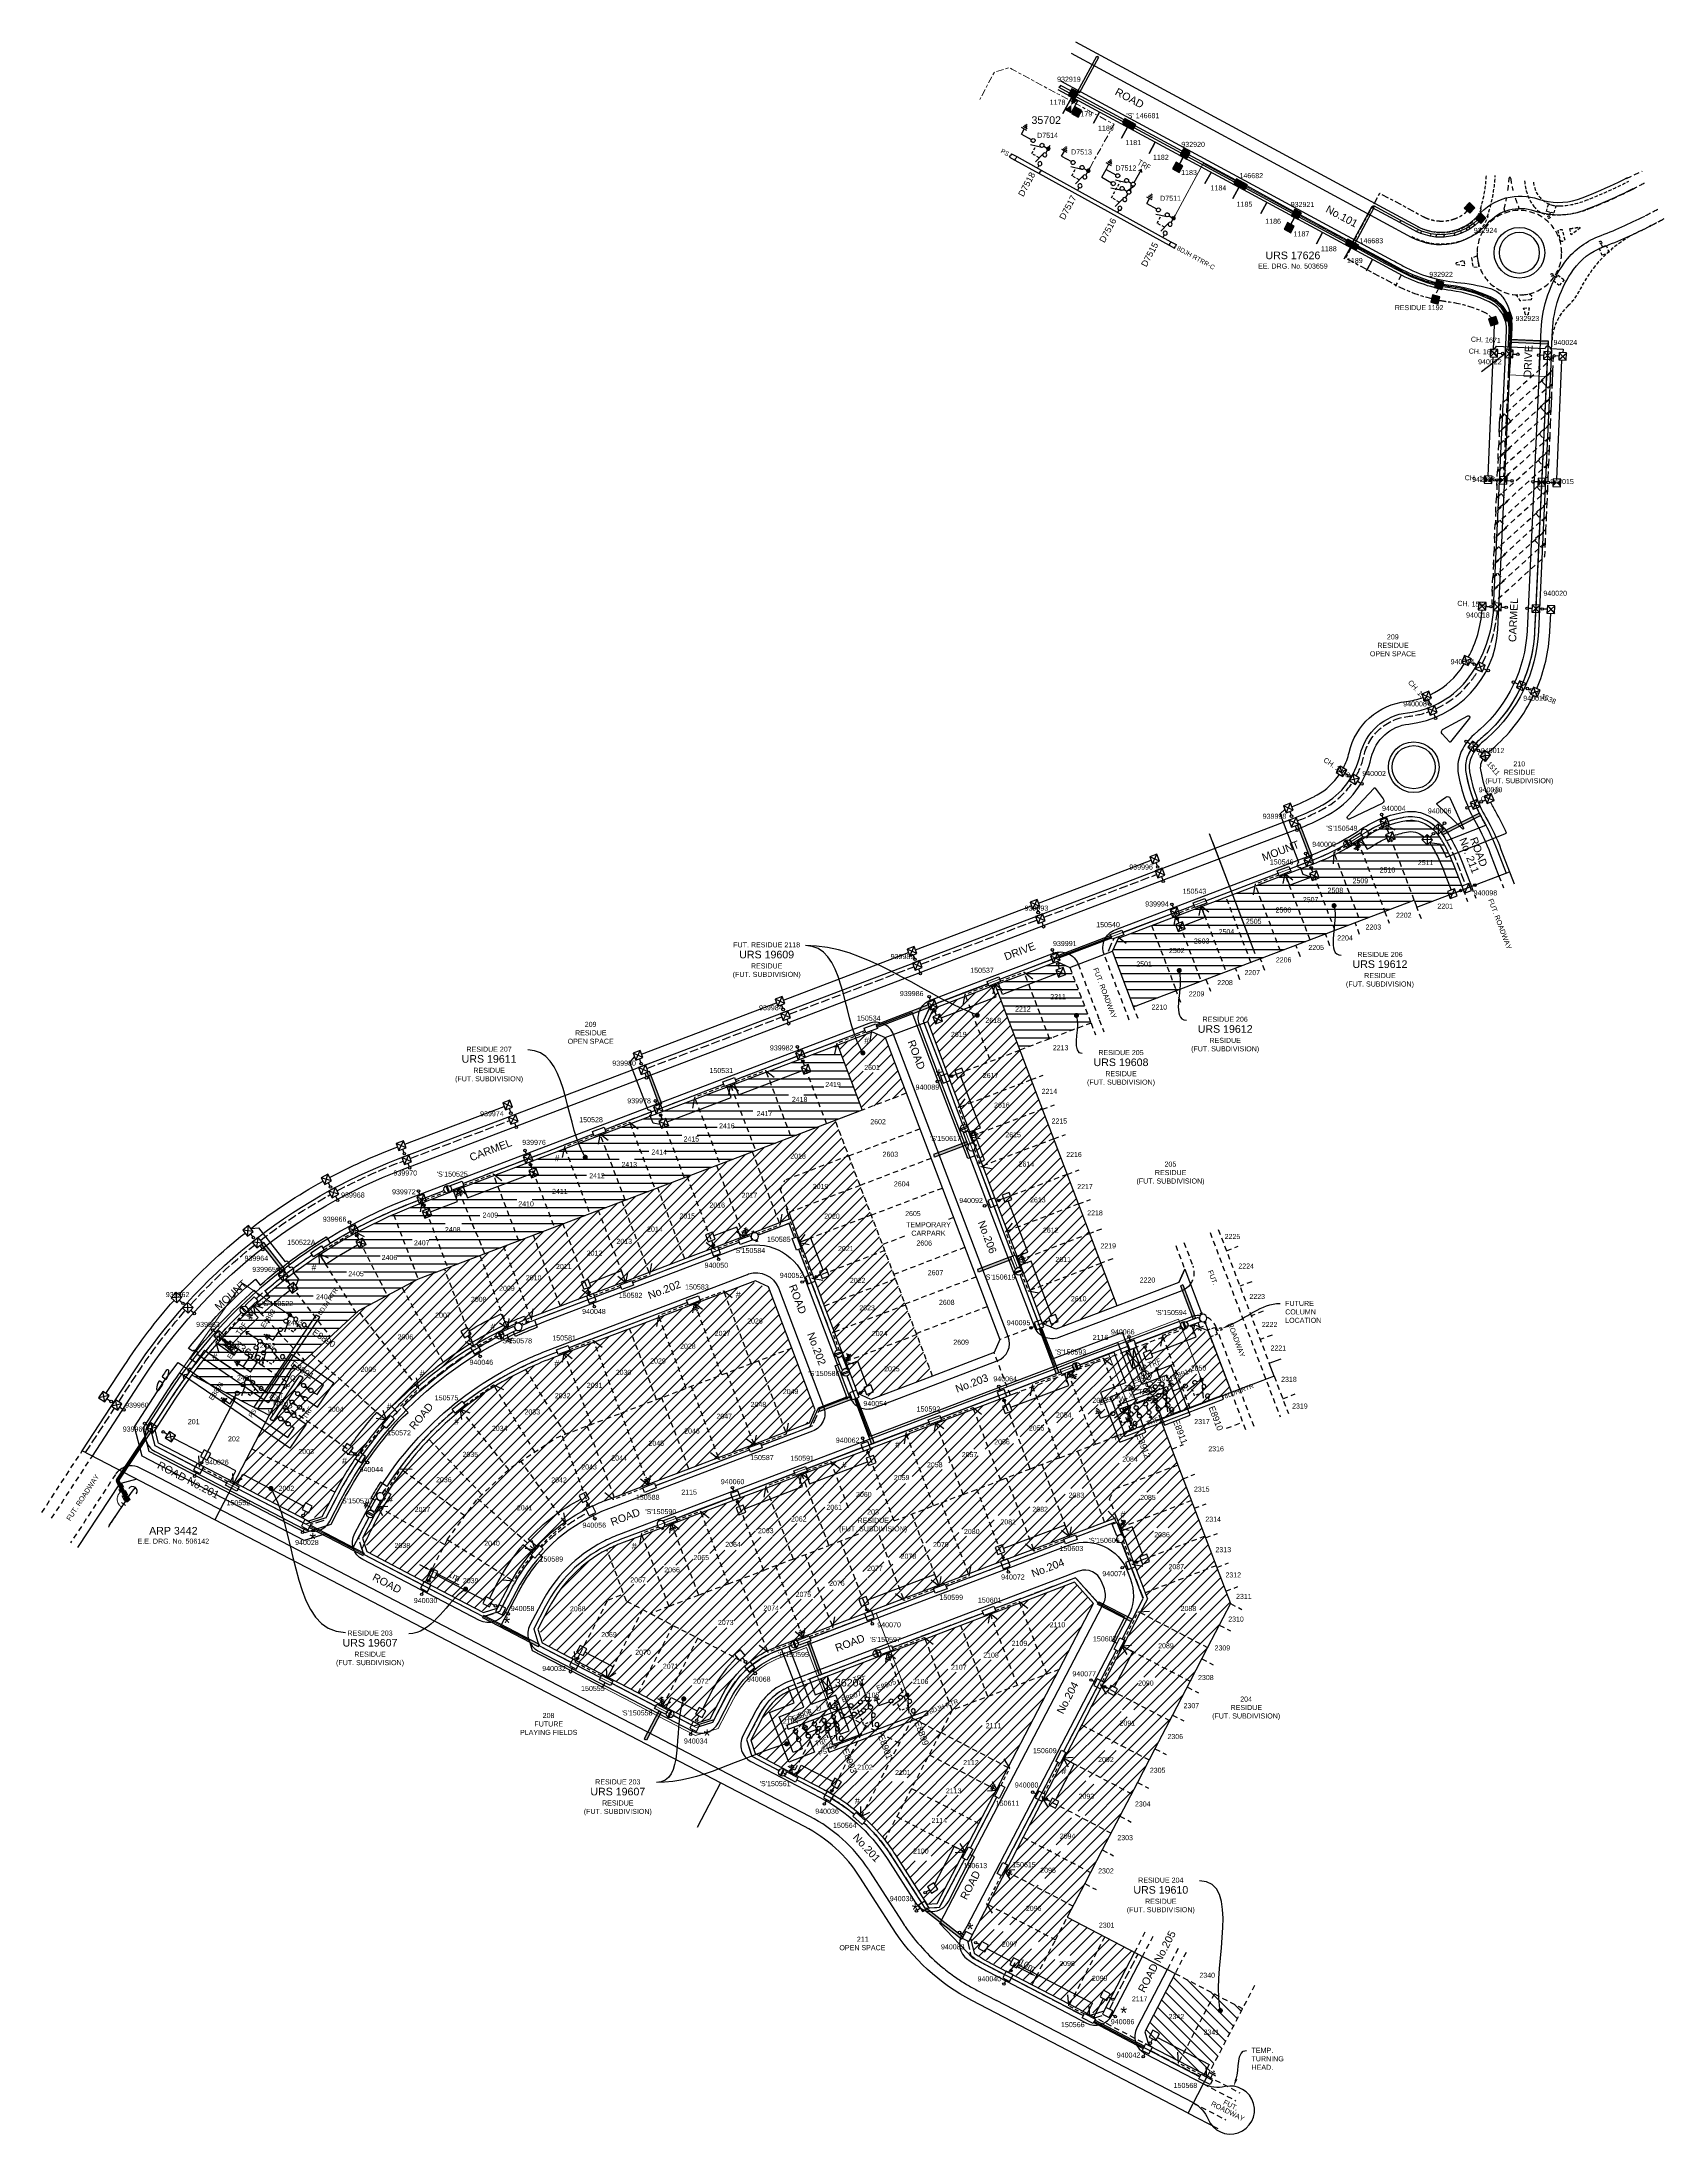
# Model space of a CAD drawing. Header units: metres. Extents: x 303798 to 304438, y 6274082 to 6274908.
import ezdxf
from ezdxf import colors
from ezdxf.entities.mleader import LeaderData, LeaderLine
from ezdxf.enums import TextEntityAlignment as Align
from ezdxf.math import Vec2, Vec3

# ---------------------------------------------------------------- set-up
doc = ezdxf.new("R2010")
doc.units = ezdxf.units.M
doc.header["$LTSCALE"] = 0.7
for name, pattern in [('A', [0]), ('Cable Exist OH', [1, 1, 0]), ('Cable Exist UG', [8.2, 4, -1.2, 1.8, -1.2]), ('CENTERX2', [101.6, 63.5, -12.7, 12.7, -12.7]), ('Dash', [5, 3, -2]), ('DASHED', [19.05, 12.7, -6.35]), ('IE Trench LV', [6.5, 5, -1.5])]:
    doc.linetypes.add(name, pattern=pattern)
doc.layers.get('0').update_dxf_attribs({"color": 6})
for name, color, linetype in [('_User Miscellaneous1', 3, 'Continuous'), ('_User Miscellaneous10', 8, 'Continuous'), ('_User Miscellaneous11', 7, 'Continuous'), ('_User Miscellaneous12', 7, 'Continuous'), ('_User Miscellaneous2', 7, 'Continuous'), ('_User Miscellaneous4', 7, 'Continuous'), ('_User Miscellaneous6', 7, 'Continuous'), ('_User Miscellaneous7', 150, 'Continuous'), ('_User Miscellaneous8', 7, 'Continuous'), ('_User Miscellaneous9', 8, 'Continuous'), ('_User_HV_Exist', 7, 'Continuous'), ('_User_LV_Exist', 7, 'Continuous'), ('Cadastre Developer_SP_NEW', 4, 'Continuous'), ('Cadastre Easements_SP_EXT', 4, 'Continuous'), ('Cadastre Easements_SP_NEW', 7, 'Continuous'), ('Cadastre Roads_SP_NEW', 8, 'Continuous'), ('Duct_SP_NEW', 2, 'Continuous'), ('Equip_HV_EXT', 1, 'Continuous'), ('Equip_HV_NEW', 1, 'Continuous'), ('Equip_LV_MOD', 5, 'Continuous'), ('Equip_LV_NEW', 5, 'Continuous'), ('Equip_SP_HV_NEW', 2, 'Continuous'), ('Mains_HV_NEW_U72', 2, 'Continuous'), ('Mains_HV_NEW_V17', 2, 'Continuous'), ('Mains_HV_NEW_V97', 2, 'Continuous'), ('Mains_LV_NEW_R6', 2, 'Continuous'), ('Mains_LV_NEW_R94', 2, 'Continuous'), ('Mains_LV_NEW_T84', 2, 'Continuous'), ('OH_Details_SP_MISC', 6, 'Continuous'), ('Services_SP_NEW_UG', 2, 'Continuous'), ('Sub_LV_EXT', 5, 'Continuous'), ('Sub_SP_EXT', 7, 'Continuous'), ('Sub_SP_NEW', 2, 'Continuous'), ('SupportsOH_SP_MISC', 7, 'Continuous'), ('SupportsOH_SP_TR_HV_LV_SL_EXT', 7, 'Continuous'), ('SupportsUG_SP_LV_EXT', 7, 'Continuous'), ('SupportsUG_SP_LV_NEW', 2, 'Continuous'), ('SupportsUG_SP_LV_SL_EXT', 7, 'Continuous'), ('SupportsUG_SP_LV_SL_NEW', 2, 'Continuous'), ('Trench_SP_NEW', 2, 'Continuous'), ('UG_Details_SP_MISC', 7, 'Continuous')]:
    doc.layers.add(name, color=color, linetype=linetype)
doc.layers.add('_User Miscellaneous5', color=7, linetype='Continuous', lineweight=35)
doc.layers.add('_User Notes', color=7, linetype='Continuous', plot=False)
doc.layers.add('Features_HIDE', color=1, linetype='Continuous', plot=False)
doc.styles.add('ARIAL', font='arial.ttf', dxfattribs={"height": 2})
doc.styles.add('ARIAL 2.5', font='arial.ttf', dxfattribs={"height": 2.5})
doc.styles.add('ARIAL 3.0', font='arial.ttf', dxfattribs={"height": 3})
doc.styles.add('COLUMN_LABEL', font='arial.ttf')
doc.styles.add('Dot', font='dotfont.shx', dxfattribs={"height": 2})
doc.styles.add('iecARIAL', font='arial.ttf', dxfattribs={"height": 2})
doc.styles.add('IESYMBOL1', font='isocp.shx')
doc.styles.add('POLE_LABEL', font='arial.ttf')
doc.styles.add('SL_LABEL', font='arial.ttf')
doc.styles.get("Standard").update_dxf_attribs({"font": 'arial.ttf'})
doc.styles.add('style1', font='iso3098b.shx')
doc.styles.add('SWG_LABEL', font='arial.ttf')
doc.styles.add('SWITCH_LABEL', font='arial.ttf', dxfattribs={"height": 2.5})
doc.linetypes.add('Cable 1', pattern='A,10,-0.1,["//",style1,S=2.5,R=0,X=0.35,Y=-1.25],-5', length=15.1)
doc.linetypes.add('Cable New UG', pattern='A,8,-1,["x",style1,S=3.5,R=0,X=0.35,Y=-1],-3.5', length=12.5)
doc.linetypes.add('Cable Z', pattern='A,8,-1,["Z",Standard,S=2.5,R=0,X=0.35,Y=-1.25],-3.5', length=12.5)
doc.linetypes.add('IE Trench HV', pattern='A,8,-2,["/",style1,S=2.5,R=0,X=0.1,Y=-1],-4.5', length=14.5)
doc.dimstyles.new('DIM 1000', dxfattribs={"dimtxt": 2.5, "dimasz": 2.5, "dimexe": 1, "dimexo": 1, "dimgap": 1, "dimtad": 1, "dimdec": 0, "dimzin": 0, "dimdsep": 46, "dimtxsty": 'ARIAL 2.5', "dimcen": 1, "dimclrd": 3, "dimclre": 3, "dimclrt": 7, "dimadec": 0, "dimazin": 0, "dimtfac": 1, "dimtdec": 0, "dimtix": 1, "dimtmove": 0, "dimatfit": 3, "dimfxl": 1, "dimtolj": 1, "dimtzin": 0, "dimarcsym": 0})
pattern_1 = [(45, (-0.0158, -0.2443), (-2.2450640303, 2.2450640303), [])]

# ---------------------------------------------------------------- blocks, each defined once
blk = doc.blocks.new('*U49')
at = {"lineweight": -3}
blk.add_lwpolyline([(-2.48, 2.49), (2.47, 2.49), (2.47, 0.51), (-2.48, 0.51)], close=True, dxfattribs=at)
for tag, flags, p in [('STREET_CODE', 9, (1.5, 3.5)), ('OWNED_BY', 9, (1.5, 3.3)), ('OPERATED_BY', 9, (1.5, 3.1)), ('STATE', 9, (1.5, 2.7)), ('SUPPORT_TYPE', 9, (1.5, 2.5)), ('SUBURB', 9, (1.5, 1.7)), ('STREETNAME', 9, (1.5, 1.5)), ('Z', 1, (1.5, 0.9)), ('MAINTAINED_BY', 9, (1.5, 2.9)), ('USAGE', 9, (1.5, 2.3)), ('LEGEND', 9, (1.5, 2.1)), ('PARENT', 9, (1.5, 1.9)), ('LOCATION', 9, (1.5, 1.3)), ('NOTES', 9, (1.5, 1.1))]:
    blk.add_attdef(tag, text='', height=0.2, dxfattribs=dict(flags=flags)).set_placement(p, align=Align.MIDDLE_LEFT)
at = {"layer": '_User Miscellaneous4', "style": 'ARIAL', "flags": 8}
blk.add_attdef('ASSET_NUM', text='', height=2, dxfattribs=at).set_placement((2, 5.5), align=Align.MIDDLE_LEFT)
blk = doc.blocks.new('A$C1B2C29DD')
at = {"layer": 'Services_SP_NEW_UG', "color": 2, "flags": 128}
for points in [[(0, 0), (-2.1, 3.44)], [(0, 0), (2.1, 3.44)]]:
    blk.add_lwpolyline(points, dxfattribs=at)
blk = doc.blocks.new('*U95')
at = {"layer": 'Services_SP_NEW_UG', "color": 2, "flags": 128}
blk.add_lwpolyline([(15.01, -0.75), (17.26, 2.93)], dxfattribs=at)
at = {"layer": 'Services_SP_NEW_UG', "color": 2, "linetype": 'Dash', "ltscale": 0.7, "flags": 128}
blk.add_lwpolyline([(2.47, -0.75), (15.01, -0.75)], dxfattribs=at)
blk = doc.blocks.new('*U50')
at = {"layer": '_User Miscellaneous7', "lineweight": -3}
blk.add_lwpolyline([(-1.49, -6), (1.49, -6), (1.49, -3.03), (-1.49, -3.03)], close=True, dxfattribs=at)
blk.add_lwpolyline([(0, -3.03), (0, -1.58)], dxfattribs=at)
blk.add_circle((0, -1.08), 0.5, dxfattribs=at)
at = {"layer": '_User Miscellaneous8', "color": 2, "lineweight": -3}
blk.add_lwpolyline([(-1.49, 0), (1.49, 0), (1.49, 2.97), (-1.49, 2.97)], close=True, dxfattribs=at)
at = {"style": 'POLE_LABEL', "flags": 9}
blk.add_attdef('STRUCTURE_PLANT_NUMBER', text='', height=0.2, dxfattribs=at).set_placement((1.64, 1.73), align=Align.MIDDLE_LEFT)
for tag, flags, p in [('STREET_CODE', 9, (1.64, 1.49)), ('OWNED_BY', 9, (1.64, 1.09)), ('OPERATED_BY', 9, (1.64, 0.89)), ('STATE', 9, (1.64, 0.49)), ('COLUMN_TYPE', 9, (1.64, 1.29)), ('MAINTAINED_BY', 9, (1.64, 0.69)), ('USAGE', 9, (1.64, 0.29)), ('LEGEND', 9, (1.64, 0.09)), ('SUBURB', 9, (1.64, -0.31)), ('STREETNAME', 9, (1.64, -0.51)), ('Z', 1, (1.64, -1.31)), ('PARENT', 9, (1.64, -0.11)), ('LOCATION', 9, (1.64, -0.71)), ('NOTES', 9, (1.64, -0.91)), ('LABEL_ALIGNMENT', 9, (1.64, -1.11))]:
    blk.add_attdef(tag, text='', height=0.2, dxfattribs=dict(flags=flags)).set_placement(p, align=Align.MIDDLE_LEFT)
at = {"layer": '_User Miscellaneous5', "style": 'ARIAL', "flags": 8}
blk.add_attdef('ASSET_NUM', text='', height=2, dxfattribs=at).set_placement((2, 3.49), align=Align.MIDDLE_LEFT)
blk = doc.blocks.new('*U51')
at = {"layer": '_User Miscellaneous8', "color": 2}
blk.add_line((0, 0), (0, 1.45), dxfattribs=at)
blk.add_circle((0, 1.95), 0.5, dxfattribs=at)
for tag, p, flags in [('Z', (0, 0), 1), ('OPERATED_BY', (0, -9.61), 9)]:
    blk.add_attdef(tag, p, '', height=0.2, dxfattribs=dict(flags=flags))
at = {"style": 'SL_LABEL', "flags": 9}
blk.add_attdef('STREET_CODE', text='', height=0.2, dxfattribs=at).set_placement((0, -0.2), align=Align.MIDDLE_LEFT)
at = {"flags": 9}
for tag, p in [('CONSTRUCTED_VOLTAGE', (0, -0.4)), ('CONTROL_TYPE', (0, -0.6)), ('OPERATING_VOLTAGE', (0, -1.4)), ('ORIENTATION', (0, -1.6)), ('OWNED_BY', (0, -1.8)), ('STATE', (0, -2)), ('CEXIST', (0, -2.4)), ('CNEW', (0, -2.6)), ('CNUMBER', (0, -2.8)), ('CREMOVE', (0, -3)), ('CREPLACE', (0, -3.2)), ('LANTERN_PURPOSE', (0, -0.8)), ('LANTERN_TYPE', (0, -1)), ('NO_PHASES', (0, -1.2)), ('USAGE', (0, -2.2)), ('LKINGHEIGHT', (0, -3.4)), ('LBRACKET', (0, -3.6)), ('LBRACKETVOCAB', (0, -3.8)), ('LCATEGORY', (0, -4)), ('LCHARGE1', (0, -4.2)), ('LCHARGE1PERCENT', (0, -4.4)), ('LCHARGE2', (0, -4.6)), ('LCHARGE2PERCENT', (0, -4.8)), ('LCHARGE3', (0, -5)), ('LCHARGE3PERCENT', (0, -5.2)), ('LEXIST', (0, -5.4)), ('LLAMP', (0, -5.6)), ('LLAMPVOCAB', (0, -5.8)), ('LMAST', (0, -6)), ('LMASTVOCAB', (0, -6.2)), ('LNEW', (0, -6.4)), ('LANTNUMBER', (0, -6.6)), ('LOUTREACH', (0, -7)), ('LOUTREACHVOCAB', (0, -7.2)), ('LRATECODE', (0, -7.4)), ('LREMOVE', (0, -7.6)), ('LREPLACE', (0, -7.8)), ('LTYPE', (0, -8)), ('LTYPEVOCAB', (0, -8.2)), ('SUBURB', (0, -8.6)), ('STREETNAME', (0, -8.8)), ('LEGEND', (0, -8.4)), ('LOCATION', (0, -9)), ('NOTES', (0, -9.2)), ('MAINTAINED_BY', (0, -9.86))]:
    blk.add_attdef(tag, text='', height=0.2, dxfattribs=at).set_placement(p, align=Align.MIDDLE_LEFT)
at = {"layer": '_User Notes', "style": 'SL_LABEL', "flags": 8}
blk.add_attdef('ASSET_NUM', text='', height=2.5, dxfattribs=at).set_placement((2, 2), align=Align.MIDDLE_LEFT)
at = {"layer": '_User Notes', "flags": 8}
blk.add_attdef('LNUMBER', text='', height=2.5, dxfattribs=at).set_placement((1.2, -2.8), align=Align.MIDDLE_LEFT)
blk = doc.blocks.new('*U181')
at = {"layer": '_User Miscellaneous7', "lineweight": -3}
blk.add_lwpolyline([(1.38, -5.98), (4.35, -5.98), (4.35, -3.01), (1.38, -3.01)], close=True, dxfattribs=at)
blk.add_lwpolyline([(2.87, -3.01), (2.87, -1.56)], dxfattribs=at)
blk.add_circle((2.87, -1.06), 0.5, dxfattribs=at)
at = {"layer": '_User Miscellaneous8', "color": 2, "lineweight": -3}
blk.add_lwpolyline([(-1.49, 0), (1.49, 0), (1.49, 2.97), (-1.49, 2.97)], close=True, dxfattribs=at)
at = {"style": 'POLE_LABEL', "flags": 9}
blk.add_attdef('STRUCTURE_PLANT_NUMBER', text='', height=0.2, dxfattribs=at).set_placement((1.64, 1.73), align=Align.MIDDLE_LEFT)
for tag, flags, p in [('STREET_CODE', 9, (1.64, 1.49)), ('OWNED_BY', 9, (1.64, 1.09)), ('OPERATED_BY', 9, (1.64, 0.89)), ('STATE', 9, (1.64, 0.49)), ('COLUMN_TYPE', 9, (1.64, 1.29)), ('MAINTAINED_BY', 9, (1.64, 0.69)), ('USAGE', 9, (1.64, 0.29)), ('LEGEND', 9, (1.64, 0.09)), ('SUBURB', 9, (1.64, -0.31)), ('STREETNAME', 9, (1.64, -0.51)), ('Z', 1, (1.64, -1.31)), ('PARENT', 9, (1.64, -0.11)), ('LOCATION', 9, (1.64, -0.71)), ('NOTES', 9, (1.64, -0.91)), ('LABEL_ALIGNMENT', 9, (1.64, -1.11))]:
    blk.add_attdef(tag, text='', height=0.2, dxfattribs=dict(flags=flags)).set_placement(p, align=Align.MIDDLE_LEFT)
at = {"layer": '_User Miscellaneous5', "style": 'ARIAL', "flags": 8}
blk.add_attdef('ASSET_NUM', text='', height=2, dxfattribs=at).set_placement((2, 3.49), align=Align.MIDDLE_LEFT)
blk = doc.blocks.new('*U57')
at = {"layer": 'Services_SP_NEW_UG', "color": 2, "flags": 128}
blk.add_lwpolyline([(-15, -0.75), (-17.25, 2.93)], dxfattribs=at)
at = {"layer": 'Services_SP_NEW_UG', "color": 2, "linetype": 'Dash', "ltscale": 0.7, "flags": 128}
blk.add_lwpolyline([(-2.47, -0.75), (-15, -0.75)], dxfattribs=at)
blk = doc.blocks.new('*U108')
at = {"lineweight": -3}
blk.add_lwpolyline([(-2.09, 2.82), (2.81, 2.11), (2.52, 0.15), (-2.38, 0.86)], close=True, dxfattribs=at)
for tag, flags, p in [('STREET_CODE', 9, (1.5, 3.5)), ('OWNED_BY', 9, (1.5, 3.3)), ('OPERATED_BY', 9, (1.5, 3.1)), ('STATE', 9, (1.5, 2.7)), ('SUPPORT_TYPE', 9, (1.5, 2.5)), ('SUBURB', 9, (1.5, 1.7)), ('STREETNAME', 9, (1.5, 1.5)), ('Z', 1, (1.5, 0.9)), ('MAINTAINED_BY', 9, (1.5, 2.9)), ('USAGE', 9, (1.5, 2.3)), ('LEGEND', 9, (1.5, 2.1)), ('PARENT', 9, (1.5, 1.9)), ('LOCATION', 9, (1.5, 1.3)), ('NOTES', 9, (1.5, 1.1))]:
    blk.add_attdef(tag, text='', height=0.2, dxfattribs=dict(flags=flags)).set_placement(p, align=Align.MIDDLE_LEFT)
at = {"layer": '_User Miscellaneous4', "style": 'ARIAL', "flags": 8}
blk.add_attdef('ASSET_NUM', text='', height=2, dxfattribs=at).set_placement((2, 5.5), align=Align.MIDDLE_LEFT)
blk = doc.blocks.new('*U109')
at = {"layer": 'Services_SP_NEW_UG', "color": 2, "flags": 128}
for points in [[(0, 0), (-1.57, 3.71)], [(0, 0), (2.58, 3.1)]]:
    blk.add_lwpolyline(points, dxfattribs=at)
blk = doc.blocks.new('*U58')
at = {"layer": 'Services_SP_NEW_UG', "color": 2, "flags": 128}
blk.add_lwpolyline([(-17.86, -2.23), (-20.4, 1.26)], dxfattribs=at)
at = {"layer": 'Services_SP_NEW_UG', "color": 2, "linetype": 'Dash', "ltscale": 0.7, "flags": 128}
blk.add_lwpolyline([(-2.4, -0.95), (-17.86, -2.23)], dxfattribs=at)
blk = doc.blocks.new('*U59')
at = {"layer": 'Services_SP_NEW_UG', "color": 2, "flags": 128}
blk.add_lwpolyline([(-14.78, -2.67), (-17.48, 0.69)], dxfattribs=at)
at = {"layer": 'Services_SP_NEW_UG', "color": 2, "linetype": 'Dash', "ltscale": 0.7, "flags": 128}
blk.add_lwpolyline([(-2.36, -1.06), (-14.78, -2.67)], dxfattribs=at)
blk = doc.blocks.new('*U60')
at = {"layer": 'Services_SP_NEW_UG', "color": 2, "flags": 128}
blk.add_lwpolyline([(10.03, -0.43), (12.16, 3.32)], dxfattribs=at)
at = {"layer": 'Services_SP_NEW_UG', "color": 2, "linetype": 'Dash', "ltscale": 0.7, "flags": 128}
blk.add_lwpolyline([(2.5, -0.67), (10.03, -0.43)], dxfattribs=at)
blk = doc.blocks.new('*U163')
at = {"layer": 'Services_SP_NEW_UG', "color": 2, "flags": 128}
blk.add_lwpolyline([(14.99, -0.75), (17.24, 2.93)], dxfattribs=at)
at = {"layer": 'Services_SP_NEW_UG', "color": 2, "linetype": 'Dash', "ltscale": 0.7, "flags": 128}
blk.add_lwpolyline([(2.47, -0.75), (14.99, -0.75)], dxfattribs=at)
blk = doc.blocks.new('*U139')
at = {"layer": 'Services_SP_NEW_UG', "color": 2, "flags": 128}
blk.add_lwpolyline([(-15, -0.75), (-17.25, 2.93)], dxfattribs=at)
at = {"layer": 'Services_SP_NEW_UG', "color": 2, "linetype": 'Dash', "ltscale": 0.7, "flags": 128}
blk.add_lwpolyline([(-2.47, -0.75), (-15, -0.75)], dxfattribs=at)
blk = doc.blocks.new('*U138')
at = {"layer": 'Services_SP_NEW_UG', "color": 2, "flags": 128}
blk.add_lwpolyline([(10, -0.75), (12.24, 2.93)], dxfattribs=at)
at = {"layer": 'Services_SP_NEW_UG', "color": 2, "linetype": 'Dash', "ltscale": 0.7, "flags": 128}
blk.add_lwpolyline([(2.47, -0.75), (10, -0.75)], dxfattribs=at)
blk = doc.blocks.new('*U55')
at = {"layer": 'Services_SP_NEW_UG', "color": 2, "flags": 128}
blk.add_lwpolyline([(-12.5, -0.75), (-14.75, 2.93)], dxfattribs=at)
at = {"layer": 'Services_SP_NEW_UG', "color": 2, "linetype": 'Dash', "ltscale": 0.7, "flags": 128}
blk.add_lwpolyline([(-2.47, -0.75), (-12.5, -0.75)], dxfattribs=at)
blk = doc.blocks.new('*U140')
at = {"layer": 'Services_SP_NEW_UG', "color": 2, "flags": 128}
blk.add_lwpolyline([(14.96, -0.75), (17.2, 2.93)], dxfattribs=at)
at = {"layer": 'Services_SP_NEW_UG', "color": 2, "linetype": 'Dash', "ltscale": 0.7, "flags": 128}
blk.add_lwpolyline([(2.47, -0.75), (14.96, -0.75)], dxfattribs=at)
blk = doc.blocks.new('*U61')
at = {"layer": 'Services_SP_NEW_UG', "color": 2, "flags": 128}
blk.add_lwpolyline([(-12.5, -0.75), (-14.75, 2.93)], dxfattribs=at)
at = {"layer": 'Services_SP_NEW_UG', "color": 2, "linetype": 'Dash', "ltscale": 0.7, "flags": 128}
blk.add_lwpolyline([(-2.47, -0.75), (-12.5, -0.75)], dxfattribs=at)
blk = doc.blocks.new('*U141')
at = {"layer": 'Services_SP_NEW_UG', "color": 2, "flags": 128}
blk.add_lwpolyline([(13.41, -0.75), (15.65, 2.93)], dxfattribs=at)
at = {"layer": 'Services_SP_NEW_UG', "color": 2, "linetype": 'Dash', "ltscale": 0.7, "flags": 128}
blk.add_lwpolyline([(2.47, -0.75), (13.41, -0.75)], dxfattribs=at)
blk = doc.blocks.new('*U167')
at = {"layer": 'Services_SP_NEW_UG', "color": 2, "flags": 128}
blk.add_lwpolyline([(-15.8, -0.75), (-18.04, 2.93)], dxfattribs=at)
at = {"layer": 'Services_SP_NEW_UG', "color": 2, "linetype": 'Dash', "ltscale": 0.7, "flags": 128}
blk.add_lwpolyline([(-2.47, -0.75), (-15.8, -0.75)], dxfattribs=at)
blk = doc.blocks.new('*U166')
at = {"layer": 'Services_SP_NEW_UG', "color": 2, "flags": 128}
blk.add_lwpolyline([(-12.5, -0.75), (-14.74, 2.93)], dxfattribs=at)
at = {"layer": 'Services_SP_NEW_UG', "color": 2, "linetype": 'Dash', "ltscale": 0.7, "flags": 128}
blk.add_lwpolyline([(-2.47, -0.75), (-12.5, -0.75)], dxfattribs=at)
blk = doc.blocks.new('*U145')
at = {"layer": 'Services_SP_NEW_UG', "color": 2, "flags": 128}
blk.add_lwpolyline([(-14.01, -0.75), (-16.26, 2.93)], dxfattribs=at)
at = {"layer": 'Services_SP_NEW_UG', "color": 2, "linetype": 'Dash', "ltscale": 0.7, "flags": 128}
blk.add_lwpolyline([(-2.47, -0.75), (-14.01, -0.75)], dxfattribs=at)
blk = doc.blocks.new('*U182')
at = {"layer": '_User Miscellaneous7', "lineweight": -3}
blk.add_lwpolyline([(-1.02, -6), (1.95, -6), (1.95, -3.03), (-1.02, -3.03)], close=True, dxfattribs=at)
blk.add_lwpolyline([(0.47, -3.03), (0.47, -1.58)], dxfattribs=at)
blk.add_circle((0.47, -1.08), 0.5, dxfattribs=at)
at = {"layer": '_User Miscellaneous8', "color": 2, "lineweight": -3}
blk.add_lwpolyline([(-1.49, 0), (1.49, 0), (1.49, 2.97), (-1.49, 2.97)], close=True, dxfattribs=at)
at = {"style": 'POLE_LABEL', "flags": 9}
blk.add_attdef('STRUCTURE_PLANT_NUMBER', text='', height=0.2, dxfattribs=at).set_placement((1.64, 1.73), align=Align.MIDDLE_LEFT)
for tag, flags, p in [('STREET_CODE', 9, (1.64, 1.49)), ('OWNED_BY', 9, (1.64, 1.09)), ('OPERATED_BY', 9, (1.64, 0.89)), ('STATE', 9, (1.64, 0.49)), ('COLUMN_TYPE', 9, (1.64, 1.29)), ('MAINTAINED_BY', 9, (1.64, 0.69)), ('USAGE', 9, (1.64, 0.29)), ('LEGEND', 9, (1.64, 0.09)), ('SUBURB', 9, (1.64, -0.31)), ('STREETNAME', 9, (1.64, -0.51)), ('Z', 1, (1.64, -1.31)), ('PARENT', 9, (1.64, -0.11)), ('LOCATION', 9, (1.64, -0.71)), ('NOTES', 9, (1.64, -0.91)), ('LABEL_ALIGNMENT', 9, (1.64, -1.11))]:
    blk.add_attdef(tag, text='', height=0.2, dxfattribs=dict(flags=flags)).set_placement(p, align=Align.MIDDLE_LEFT)
at = {"layer": '_User Miscellaneous5', "style": 'ARIAL', "flags": 8}
blk.add_attdef('ASSET_NUM', text='', height=2, dxfattribs=at).set_placement((2, 3.49), align=Align.MIDDLE_LEFT)
blk = doc.blocks.new('*U147')
at = {"layer": '_User Miscellaneous7', "lineweight": -3}
blk.add_lwpolyline([(2.7, -6.8), (5.67, -6.8), (5.67, -3.83), (2.7, -3.83)], close=True, dxfattribs=at)
blk.add_lwpolyline([(4.19, -3.83), (4.19, -2.38)], dxfattribs=at)
blk.add_circle((4.19, -1.88), 0.5, dxfattribs=at)
at = {"layer": '_User Miscellaneous8', "color": 2, "lineweight": -3}
blk.add_lwpolyline([(-1.49, 0), (1.49, 0), (1.49, 2.97), (-1.49, 2.97)], close=True, dxfattribs=at)
at = {"style": 'POLE_LABEL', "flags": 9}
blk.add_attdef('STRUCTURE_PLANT_NUMBER', text='', height=0.2, dxfattribs=at).set_placement((1.64, 1.73), align=Align.MIDDLE_LEFT)
for tag, flags, p in [('STREET_CODE', 9, (1.64, 1.49)), ('OWNED_BY', 9, (1.64, 1.09)), ('OPERATED_BY', 9, (1.64, 0.89)), ('STATE', 9, (1.64, 0.49)), ('COLUMN_TYPE', 9, (1.64, 1.29)), ('MAINTAINED_BY', 9, (1.64, 0.69)), ('USAGE', 9, (1.64, 0.29)), ('LEGEND', 9, (1.64, 0.09)), ('SUBURB', 9, (1.64, -0.31)), ('STREETNAME', 9, (1.64, -0.51)), ('Z', 1, (1.64, -1.31)), ('PARENT', 9, (1.64, -0.11)), ('LOCATION', 9, (1.64, -0.71)), ('NOTES', 9, (1.64, -0.91)), ('LABEL_ALIGNMENT', 9, (1.64, -1.11))]:
    blk.add_attdef(tag, text='', height=0.2, dxfattribs=dict(flags=flags)).set_placement(p, align=Align.MIDDLE_LEFT)
at = {"layer": '_User Miscellaneous5', "style": 'ARIAL', "flags": 8}
blk.add_attdef('ASSET_NUM', text='', height=2, dxfattribs=at).set_placement((2, 3.49), align=Align.MIDDLE_LEFT)
blk = doc.blocks.new('*U62')
at = {"layer": 'Services_SP_NEW_UG', "color": 2, "flags": 128}
blk.add_lwpolyline([(12.3, -2.33), (15, 1.04)], dxfattribs=at)
at = {"layer": 'Services_SP_NEW_UG', "color": 2, "linetype": 'Dash', "ltscale": 0.7, "flags": 128}
blk.add_lwpolyline([(2.36, -1.06), (12.3, -2.33)], dxfattribs=at)
blk = doc.blocks.new('*U63')
at = {"layer": 'Services_SP_NEW_UG', "color": 2, "flags": 128}
blk.add_lwpolyline([(12.3, -2.33), (15, 1.04)], dxfattribs=at)
at = {"layer": 'Services_SP_NEW_UG', "color": 2, "linetype": 'Dash', "ltscale": 0.7, "flags": 128}
blk.add_lwpolyline([(2.36, -1.06), (12.3, -2.33)], dxfattribs=at)
blk = doc.blocks.new('*U64')
at = {"layer": 'Services_SP_NEW_UG', "color": 2, "flags": 128}
blk.add_lwpolyline([(-12.23, -2.67), (-15.02, 0.62)], dxfattribs=at)
at = {"layer": 'Services_SP_NEW_UG', "color": 2, "linetype": 'Dash', "ltscale": 0.7, "flags": 128}
blk.add_lwpolyline([(-2.33, -1.12), (-12.23, -2.67)], dxfattribs=at)
blk = doc.blocks.new('*U146')
at = {"layer": 'Services_SP_NEW_UG', "color": 2, "flags": 128}
blk.add_lwpolyline([(17.5, -0.75), (19.75, 2.93)], dxfattribs=at)
at = {"layer": 'Services_SP_NEW_UG', "color": 2, "linetype": 'Dash', "ltscale": 0.7, "flags": 128}
blk.add_lwpolyline([(2.47, -0.75), (17.5, -0.75)], dxfattribs=at)
blk = doc.blocks.new('*U56')
at = {"layer": 'Services_SP_NEW_UG', "color": 2, "flags": 128}
blk.add_lwpolyline([(10, -0.75), (12.25, 2.93)], dxfattribs=at)
at = {"layer": 'Services_SP_NEW_UG', "color": 2, "linetype": 'Dash', "ltscale": 0.7, "flags": 128}
blk.add_lwpolyline([(2.47, -0.75), (10, -0.75)], dxfattribs=at)
blk = doc.blocks.new('*U65')
at = {"layer": 'Services_SP_NEW_UG', "color": 2, "flags": 128}
for points in [[(0, 0), (-2.61, 3.07)], [(0, 0), (1.54, 3.73)]]:
    blk.add_lwpolyline(points, dxfattribs=at)
blk = doc.blocks.new('*U104')
for p, q in [((5.5, 1.37), (-1.1, -1.38)), ((-1.1, 1.37), (5.5, -1.38))]:
    blk.add_line(p, q)
blk.add_lwpolyline([(-1.1, -1.38), (5.5, -1.38), (5.5, 1.37), (-1.1, 1.37)], close=True)
for tag, height, flags, p in [('STREET_CODE', 0.2, 9, (5.34, 0.55)), ('OPERATING_VOLTAGE', 0.2, 9, (5.34, 0.15)), ('ORIENTATION', 0.2, 9, (5.34, -0.05)), ('NO_PHASES', 0.2, 9, (5.34, 0.35)), ('ASSET_NUM', 3, 8, (5.84, 2.55)), ('OWNED_BY', 0.2, 9, (5.34, -0.25)), ('OPERATED_BY', 0.2, 9, (5.34, -0.45)), ('CONSTRUCTED_VOLTAGE', 0.2, 9, (5.34, -0.85)), ('SECONDARY_VOLTAGE', 0.2, 9, (5.34, -1.05)), ('STATE', 0.2, 9, (5.34, -1.25)), ('SUBSTATION_TYPE', 0.2, 9, (5.34, -1.65)), ('SUBURB', 0.2, 9, (5.34, -2.25)), ('STREETNAME', 0.2, 9, (5.34, -2.45)), ('Z', 0.2, 1, (5.34, -3.05)), ('MAINTAINED_BY', 0.2, 9, (5.34, -0.65)), ('PARENT', 0.2, 9, (5.34, -1.45)), ('USAGE', 0.2, 9, (5.34, -1.85)), ('LEGEND', 0.2, 9, (5.34, -2.05)), ('LOCATION', 0.2, 9, (5.34, -2.65)), ('NOTES', 0.2, 9, (5.34, -2.85))]:
    blk.add_attdef(tag, text='', height=height, dxfattribs=dict(flags=flags)).set_placement(p, align=Align.MIDDLE_LEFT)
blk = doc.blocks.new('*U72')
h = blk.add_hatch(color=256)
edge = h.paths.add_edge_path()
edge.add_line((2.6, 0.05), (4.6, 0.05))
edge.add_arc((5.4, 0.01), 0.8, 177.23529, 184.40267)
edge.add_line((4.6, -0.05), (2.6, -0.05))
edge.add_arc((1.8, 0), 0.8, 356.41668, 363.58332)
blk.add_line((7.2, 0.01), (7.8, 0.01))
for points in [[(1, 0), (0, 0)], [(2.6, 0.05), (4.6, 0.05)], [(6.2, 0.01), (7.2, 0.01)], [(7, -0.59), (7.8, 0.01), (7, 0.61)], [(2.6, -0.05), (4.6, -0.05)]]:
    blk.add_lwpolyline(points)
for centre in [(1.8, 0), (5.4, 0.01)]:
    blk.add_circle(centre, 0.8)
for centre, start, end in [((1.8, 0), 356.41668, 3.58332), ((5.4, 0.01), 177.23529, 184.40267)]:
    blk.add_arc(centre, 0.8, start, end)
at = {"style": 'IESYMBOL1'}
blk.add_text('TRF', height=2, rotation=93.02904, dxfattribs=at).set_placement((9.24, 0.01), align=Align.MIDDLE_CENTER)
at = {"flags": 1}
blk.add_attdef('Z', (0, 0), '', height=0.2, dxfattribs=at)
at = {"layer": 'Sub_LV_EXT', "flags": 1}
for tag, p in [('ORIENTATION', (2.14, -1.53)), ('USAGE', (2.14, -1.14)), ('NOTES', (2.14, -3.07))]:
    blk.add_attdef(tag, p, '', height=0.2, dxfattribs=at)
blk = doc.blocks.new('LV_UG_DFUSE_CLOSED_NEW')
for points in [[(1, 0), (0, 0)], [(5.04, 0.73), (2.16, -0.72)], [(5.05, -0.71), (2.16, 0.72)], [(6.2, 0.01), (7.2, 0.01)]]:
    blk.add_lwpolyline(points)
for centre in [(1.8, 0), (5.4, 0.01)]:
    blk.add_circle(centre, 0.8)
for tag, flags, p in [('ACTUAL_STATUS', 9, (1.5, 0)), ('CONSTRUCTED_VOLTAGE', 9, (1.5, -0.2)), ('OPERATED_BY', 9, (1.5, -0.6)), ('OWNED_BY', 9, (1.5, -1)), ('OPERATING_VOLTAGE', 9, (1.5, -1.2)), ('ORIENTATION', 9, (1.5, -1.4)), ('STATE', 9, (1.5, -1.6)), ('SWITCH_TYPE', 9, (1.5, -1.8)), ('Z', 1, (1.5, -2.4)), ('NO_PHASES', 9, (1.5, -0.4)), ('MAINTAINED_BY', 9, (1.5, -0.8)), ('USAGE', 9, (1.5, -2)), ('NOTES', 9, (1.5, -2.2))]:
    blk.add_attdef(tag, text='', height=0.2, dxfattribs=dict(flags=flags)).set_placement(p, align=Align.MIDDLE_LEFT)
blk = doc.blocks.new('TX_LINK_NEW')
h = blk.add_hatch(color=256)
edge = h.paths.add_edge_path()
edge.add_line((2.6, 0.05), (4.6, 0.05))
edge.add_arc((5.4, 0.01), 0.8, 177.23529, 184.40267)
edge.add_line((4.6, -0.05), (2.6, -0.05))
edge.add_arc((1.8, 0), 0.8, 356.41668, 363.58332)
blk.add_line((7.2, 0.01), (7.8, 0.01))
for points in [[(1, 0), (0, 0)], [(2.6, 0.05), (4.6, 0.05)], [(6.2, 0.01), (7.2, 0.01)], [(7, -0.59), (7.8, 0.01), (7, 0.61)], [(2.6, -0.05), (4.6, -0.05)]]:
    blk.add_lwpolyline(points)
for centre in [(1.8, 0), (5.4, 0.01)]:
    blk.add_circle(centre, 0.8)
for centre, start, end in [((1.8, 0), 356.41668, 3.58332), ((5.4, 0.01), 177.23529, 184.40267)]:
    blk.add_arc(centre, 0.8, start, end)
at = {"style": 'IESYMBOL1'}
blk.add_text('TRF', height=2, rotation=90, dxfattribs=at).set_placement((9.24, 0.01), align=Align.MIDDLE_CENTER)
at = {"flags": 1}
blk.add_attdef('Z', (0, 0), '', height=0.2, dxfattribs=at)
at = {"layer": 'Sub_LV_EXT', "flags": 1}
for tag, p in [('ORIENTATION', (2.14, -1.53)), ('USAGE', (2.14, -1.14)), ('NOTES', (2.14, -3.07))]:
    blk.add_attdef(tag, p, '', height=0.2, dxfattribs=at)
blk = doc.blocks.new('Earth')
for p, q in [((0, -2.04), (0, 0)), ((-1.5, -2.04), (1.5, -2.04)), ((-1, -2.64), (1, -2.64)), ((-0.25, -3.24), (0.25, -3.24))]:
    blk.add_line(p, q)
blk = doc.blocks.new('*U196')
for p, q in [((5.5, 1.38), (-2.51, -1.38)), ((-2.15, 1.38), (5.5, -1.38))]:
    blk.add_line(p, q)
blk.add_lwpolyline([(-2.51, -1.38), (5.5, -1.38), (5.5, 1.38), (-2.15, 1.38)], close=True)
for tag, height, flags, p in [('STREET_CODE', 0.2, 9, (5.34, 0.55)), ('OPERATING_VOLTAGE', 0.2, 9, (5.34, 0.15)), ('ORIENTATION', 0.2, 9, (5.34, -0.05)), ('NO_PHASES', 0.2, 9, (5.34, 0.35)), ('ASSET_NUM', 3, 8, (5.84, 2.55)), ('OWNED_BY', 0.2, 9, (5.34, -0.25)), ('OPERATED_BY', 0.2, 9, (5.34, -0.45)), ('CONSTRUCTED_VOLTAGE', 0.2, 9, (5.34, -0.85)), ('SECONDARY_VOLTAGE', 0.2, 9, (5.34, -1.05)), ('STATE', 0.2, 9, (5.34, -1.25)), ('SUBSTATION_TYPE', 0.2, 9, (5.34, -1.65)), ('SUBURB', 0.2, 9, (5.34, -2.25)), ('STREETNAME', 0.2, 9, (5.34, -2.45)), ('Z', 0.2, 1, (5.34, -3.05)), ('MAINTAINED_BY', 0.2, 9, (5.34, -0.65)), ('PARENT', 0.2, 9, (5.34, -1.45)), ('USAGE', 0.2, 9, (5.34, -1.85)), ('LEGEND', 0.2, 9, (5.34, -2.05)), ('LOCATION', 0.2, 9, (5.34, -2.65)), ('NOTES', 0.2, 9, (5.34, -2.85))]:
    blk.add_attdef(tag, text='', height=height, dxfattribs=dict(flags=flags)).set_placement(p, align=Align.MIDDLE_LEFT)
blk = doc.blocks.new('*U148')
at = {"layer": '_User Miscellaneous7', "lineweight": -3}
blk.add_lwpolyline([(-1.49, -6), (1.49, -6), (1.49, -3.03), (-1.49, -3.03)], close=True, dxfattribs=at)
for points in [[(-1.49, -3.03), (1.5, -6.01)], [(1.49, -3.03), (-1.49, -6)], [(0, -3.03), (0, -1.58)]]:
    blk.add_lwpolyline(points, dxfattribs=at)
blk.add_circle((0, -1.08), 0.5, dxfattribs=at)
at = {"layer": '_User Miscellaneous8', "color": 2, "lineweight": -3}
blk.add_lwpolyline([(-1.49, 0), (1.49, 0), (1.49, 2.97), (-1.49, 2.97)], close=True, dxfattribs=at)
at = {"layer": '_User Miscellaneous9', "color": 2, "lineweight": -3}
for points in [[(-1.49, 2.97), (1.5, -0.01)], [(1.49, 2.97), (-1.49, -0.01)]]:
    blk.add_lwpolyline(points, dxfattribs=at)
at = {"style": 'POLE_LABEL', "flags": 9}
blk.add_attdef('STRUCTURE_PLANT_NUMBER', text='', height=0.2, dxfattribs=at).set_placement((1.64, 1.73), align=Align.MIDDLE_LEFT)
for tag, flags, p in [('STREET_CODE', 9, (1.64, 1.49)), ('OWNED_BY', 9, (1.64, 1.09)), ('OPERATED_BY', 9, (1.64, 0.89)), ('STATE', 9, (1.64, 0.49)), ('COLUMN_TYPE', 9, (1.64, 1.29)), ('MAINTAINED_BY', 9, (1.64, 0.69)), ('USAGE', 9, (1.64, 0.29)), ('LEGEND', 9, (1.64, 0.09)), ('SUBURB', 9, (1.64, -0.31)), ('STREETNAME', 9, (1.64, -0.51)), ('Z', 1, (1.64, -1.31)), ('PARENT', 9, (1.64, -0.11)), ('LOCATION', 9, (1.64, -0.71)), ('NOTES', 9, (1.64, -0.91)), ('LABEL_ALIGNMENT', 9, (1.64, -1.11))]:
    blk.add_attdef(tag, text='', height=0.2, dxfattribs=dict(flags=flags)).set_placement(p, align=Align.MIDDLE_LEFT)
at = {"layer": '_User Miscellaneous5', "style": 'ARIAL', "flags": 8}
blk.add_attdef('ASSET_NUM', text='', height=2, dxfattribs=at).set_placement((2, 3.49), align=Align.MIDDLE_LEFT)
blk = doc.blocks.new('*U153')
at = {"layer": 'Services_SP_NEW_UG', "color": 2, "flags": 128}
blk.add_lwpolyline([(-12.49, -0.75), (-14.74, 2.93)], dxfattribs=at)
at = {"layer": 'Services_SP_NEW_UG', "color": 2, "linetype": 'Dash', "ltscale": 0.7, "flags": 128}
blk.add_lwpolyline([(-2.47, -0.75), (-12.49, -0.75)], dxfattribs=at)
blk = doc.blocks.new('*U92')
at = {"layer": '_User Miscellaneous7', "lineweight": -3}
blk.add_lwpolyline([(-1.49, -6), (1.49, -6), (1.49, -3.03), (-1.49, -3.03)], close=True, dxfattribs=at)
for points in [[(-1.49, -3.03), (1.5, -6.01)], [(0, -3.03), (0, -1.58)]]:
    blk.add_lwpolyline(points, dxfattribs=at)
blk.add_circle((0, -1.08), 0.5, dxfattribs=at)
at = {"layer": '_User Miscellaneous8', "color": 2, "lineweight": -3}
blk.add_lwpolyline([(-1.49, 0), (1.49, 0), (1.49, 2.97), (-1.49, 2.97)], close=True, dxfattribs=at)
at = {"layer": '_User Miscellaneous9', "color": 2, "lineweight": -3}
blk.add_lwpolyline([(-1.49, 2.97), (1.5, -0.01)], dxfattribs=at)
at = {"style": 'POLE_LABEL', "flags": 9}
blk.add_attdef('STRUCTURE_PLANT_NUMBER', text='', height=0.2, dxfattribs=at).set_placement((1.64, 1.73), align=Align.MIDDLE_LEFT)
for tag, flags, p in [('STREET_CODE', 9, (1.64, 1.49)), ('OWNED_BY', 9, (1.64, 1.09)), ('OPERATED_BY', 9, (1.64, 0.89)), ('STATE', 9, (1.64, 0.49)), ('COLUMN_TYPE', 9, (1.64, 1.29)), ('MAINTAINED_BY', 9, (1.64, 0.69)), ('USAGE', 9, (1.64, 0.29)), ('LEGEND', 9, (1.64, 0.09)), ('SUBURB', 9, (1.64, -0.31)), ('STREETNAME', 9, (1.64, -0.51)), ('Z', 1, (1.64, -1.31)), ('PARENT', 9, (1.64, -0.11)), ('LOCATION', 9, (1.64, -0.71)), ('NOTES', 9, (1.64, -0.91)), ('LABEL_ALIGNMENT', 9, (1.64, -1.11))]:
    blk.add_attdef(tag, text='', height=0.2, dxfattribs=dict(flags=flags)).set_placement(p, align=Align.MIDDLE_LEFT)
at = {"layer": '_User Miscellaneous5', "style": 'ARIAL', "flags": 8}
blk.add_attdef('ASSET_NUM', text='', height=2, dxfattribs=at).set_placement((2, 3.49), align=Align.MIDDLE_LEFT)
blk = doc.blocks.new('*U162')
at = {"layer": 'Services_SP_NEW_UG', "color": 2, "flags": 128}
blk.add_lwpolyline([(-12.5, -0.75), (-14.74, 2.93)], dxfattribs=at)
at = {"layer": 'Services_SP_NEW_UG', "color": 2, "linetype": 'Dash', "ltscale": 0.7, "flags": 128}
blk.add_lwpolyline([(-2.47, -0.75), (-12.5, -0.75)], dxfattribs=at)
blk = doc.blocks.new('*U94')
at = {"layer": 'Services_SP_NEW_UG', "color": 2, "flags": 128}
blk.add_lwpolyline([(-15.49, -4.74), (-18.58, -1.73)], dxfattribs=at)
at = {"layer": 'Services_SP_NEW_UG', "color": 2, "linetype": 'Dash', "ltscale": 0.7, "flags": 128}
blk.add_lwpolyline([(-2.21, -1.34), (-15.49, -4.74)], dxfattribs=at)
blk = doc.blocks.new('*U142')
at = {"layer": 'Services_SP_NEW_UG', "color": 2, "flags": 128}
blk.add_lwpolyline([(-15, -0.75), (-17.25, 2.93)], dxfattribs=at)
at = {"layer": 'Services_SP_NEW_UG', "color": 2, "linetype": 'Dash', "ltscale": 0.7, "flags": 128}
blk.add_lwpolyline([(-2.47, -0.75), (-15, -0.75)], dxfattribs=at)
blk = doc.blocks.new('*U180')
at = {"layer": '_User Miscellaneous7', "lineweight": -3}
blk.add_lwpolyline([(-1.98, -5.99), (0.99, -5.99), (0.99, -3.02), (-1.98, -3.02)], close=True, dxfattribs=at)
blk.add_lwpolyline([(-0.5, -3.02), (-0.5, -1.57)], dxfattribs=at)
blk.add_circle((-0.5, -1.07), 0.5, dxfattribs=at)
at = {"layer": '_User Miscellaneous8', "color": 2, "lineweight": -3}
blk.add_lwpolyline([(-1.49, 0), (1.49, 0), (1.49, 2.97), (-1.49, 2.97)], close=True, dxfattribs=at)
at = {"style": 'POLE_LABEL', "flags": 9}
blk.add_attdef('STRUCTURE_PLANT_NUMBER', text='', height=0.2, dxfattribs=at).set_placement((1.64, 1.73), align=Align.MIDDLE_LEFT)
for tag, flags, p in [('STREET_CODE', 9, (1.64, 1.49)), ('OWNED_BY', 9, (1.64, 1.09)), ('OPERATED_BY', 9, (1.64, 0.89)), ('STATE', 9, (1.64, 0.49)), ('COLUMN_TYPE', 9, (1.64, 1.29)), ('MAINTAINED_BY', 9, (1.64, 0.69)), ('USAGE', 9, (1.64, 0.29)), ('LEGEND', 9, (1.64, 0.09)), ('SUBURB', 9, (1.64, -0.31)), ('STREETNAME', 9, (1.64, -0.51)), ('Z', 1, (1.64, -1.31)), ('PARENT', 9, (1.64, -0.11)), ('LOCATION', 9, (1.64, -0.71)), ('NOTES', 9, (1.64, -0.91)), ('LABEL_ALIGNMENT', 9, (1.64, -1.11))]:
    blk.add_attdef(tag, text='', height=0.2, dxfattribs=dict(flags=flags)).set_placement(p, align=Align.MIDDLE_LEFT)
at = {"layer": '_User Miscellaneous5', "style": 'ARIAL', "flags": 8}
blk.add_attdef('ASSET_NUM', text='', height=2, dxfattribs=at).set_placement((2, 3.49), align=Align.MIDDLE_LEFT)
blk = doc.blocks.new('*U97')
at = {"layer": 'Services_SP_NEW_UG', "color": 2, "flags": 128}
blk.add_lwpolyline([(-15.52, -3.19), (-18.31, 0.11)], dxfattribs=at)
at = {"layer": 'Services_SP_NEW_UG', "color": 2, "linetype": 'Dash', "ltscale": 0.7, "flags": 128}
blk.add_lwpolyline([(-2.33, -1.12), (-15.52, -3.19)], dxfattribs=at)
blk = doc.blocks.new('*U98')
blk.add_wipeout([(-1.06, -0.44), (-1.18, -0.58), (-1.29, -0.74), (-1.37, -0.91), (-1.43, -1.08), (-1.48, -1.27), (-1.49, -1.45), (-1.49, -1.64), (-1.46, -1.83), (-1.41, -2.01), (-1.33, -2.18), (-1.24, -2.34), (-1.12, -2.49), (-0.99, -2.62), (-0.84, -2.74), (-0.68, -2.83), (-0.51, -2.91), (-0.33, -2.96), (-0.14, -2.99), (0.05, -2.99), (0.23, -2.98), (0.42, -2.93), (0.59, -2.87), (0.76, -2.79), (0.92, -2.68), (1.06, -2.56), (1.18, -2.42), (1.29, -2.26), (1.37, -2.09), (1.43, -1.92), (1.48, -1.73), (1.49, -1.55), (1.49, -1.36), (1.46, -1.17), (1.41, -0.99), (1.33, -0.82), (1.24, -0.66), (1.12, -0.51), (0.99, -0.38), (0.84, -0.26), (0.68, -0.17), (0.51, -0.09), (0.33, -0.04), (0.14, -0.01), (-0.05, -0.01), (-0.23, -0.02), (-0.42, -0.07), (-0.59, -0.13), (-0.76, -0.21), (-0.92, -0.32)])
for p, q in [((-1.48, -1.25), (1.48, -1.25)), ((-1.48, -1.75), (1.48, -1.75))]:
    blk.add_line(p, q)
blk.add_circle((0, -1.5), 1.5)
for tag, flags, p in [('ACTUAL_STATUS', 9, (1.5, 0)), ('CONSTRUCTED_VOLTAGE', 9, (1.5, -0.2)), ('OPERATING_VOLTAGE', 9, (1.5, -0.6)), ('ORIENTATION', 9, (1.5, -0.8)), ('STATE', 9, (1.5, -1)), ('SWITCH_TYPE', 9, (1.5, -1.2)), ('OWNED_BY', 9, (1.5, -1.8)), ('OPERATED_BY', 9, (1.5, -2)), ('TYPE', 9, (1.5, -2.6)), ('Z', 1, (1.5, -2.8)), ('NO_PHASES', 9, (1.5, -0.4)), ('USAGE', 9, (1.5, -1.4)), ('NOTES', 9, (1.5, -1.6)), ('MAINTAINED_BY', 9, (1.5, -2.2)), ('NUMBER_OF_PHASES', 9, (1.5, -2.4))]:
    blk.add_attdef(tag, text='', height=0.2, dxfattribs=dict(flags=flags)).set_placement(p, align=Align.MIDDLE_LEFT)
blk = doc.blocks.new('*U99')
blk.add_wipeout([(-1.17, -0.57), (-1.28, -0.72), (-1.36, -0.89), (-1.43, -1.06), (-1.47, -1.25), (-1.49, -1.43), (-1.49, -1.62), (-1.46, -1.81), (-1.41, -1.99), (-1.34, -2.16), (-1.25, -2.32), (-1.13, -2.47), (-1, -2.61), (-0.86, -2.72), (-0.7, -2.82), (-0.53, -2.9), (-0.35, -2.95), (-0.16, -2.99), (0.03, -2.99), (0.21, -2.98), (0.4, -2.94), (0.57, -2.88), (0.74, -2.8), (0.9, -2.69), (1.04, -2.57), (1.17, -2.43), (1.28, -2.28), (1.36, -2.11), (1.43, -1.94), (1.47, -1.75), (1.49, -1.57), (1.49, -1.38), (1.46, -1.19), (1.41, -1.01), (1.34, -0.84), (1.25, -0.68), (1.13, -0.53), (1, -0.39), (0.86, -0.28), (0.7, -0.18), (0.53, -0.1), (0.35, -0.05), (0.16, -0.01), (-0.03, -0.01), (-0.21, -0.02), (-0.4, -0.06), (-0.57, -0.12), (-0.74, -0.2), (-0.9, -0.31), (-1.04, -0.43)])
for p, q in [((-1.47, -1.25), (-2.22, -1.25)), ((-1.47, -1.75), (-2.22, -1.75)), ((1.47, -1.25), (2.22, -1.25)), ((1.47, -1.75), (2.22, -1.75))]:
    blk.add_line(p, q)
blk.add_lwpolyline([(1.49, -1.5, 1), (-1.49, -1.5, 1)], format="xyb", close=True)
for tag, p, flags in [('ORIENTATION', (0, 0), 9), ('Z', (0, 0), 1), ('USAGE', (0, -0.2), 9), ('NOTES', (0, -0.4), 9)]:
    blk.add_attdef(tag, p, '', height=0.2, dxfattribs=dict(flags=flags))
blk = doc.blocks.new('*U100')
for p, q in [((-1.6, 0), (-1.6, 41.77)), ((-1.6, 41.77), (-0.8, 41.77)), ((0, 41.77), (-0.8, 41.77)), ((0, 0), (0, 41.77)), ((-1.6, 0), (-0.8, 0)), ((0, 0), (-0.8, 0))]:
    blk.add_line(p, q)
at = {"style": 'ARIAL'}
blk.add_attdef('SWG_TYPE', text='', height=1.8, rotation=90, dxfattribs=at).set_placement((-0.8, 42.52), align=Align.MIDDLE_LEFT)
blk.add_attdef('SUB_TYPE', text='', height=1.8, rotation=90, dxfattribs=at).set_placement((-0.8, -0.76), align=Align.MIDDLE_RIGHT)
blk = doc.blocks.new('*U101')
for p, q in [((-6.1, 4.33), (-1.8, 5.55)), ((-6.1, 0.75), (-1.8, 1.97)), ((2.22, -2.29), (4.62, -2.29)), ((2.52, -2.89), (4.32, -2.89)), ((2.83, -3.49), (4.03, -3.49)), ((3.13, -4.09), (3.73, -4.09))]:
    blk.add_line(p, q)
at = {"linetype": 'Dash', "ltscale": 0.5, "flags": 128}
blk.add_lwpolyline([(-7.34, 8.78), (-3.81, 8.78), (-3.79, 1.4)], dxfattribs=at)
for points in [[(-6.59, 3.56), (-7.89, 3.56)], [(3.42, 3.57), (-0.99, 3.57)], [(3.42, 3.57), (3.42, -0.01)], [(-6.59, -0.02), (-7.89, -0.02)], [(3.42, -0.01), (-0.99, -0.01)], [(3.42, -0.01), (3.42, -2.29)]]:
    blk.add_lwpolyline(points)
for points in [[(-5.79, 2.76, -1), (-5.79, 4.36, -1)], [(-5.79, -0.82, -1), (-5.79, 0.78, -1)], [(-1.79, 2.77, -1), (-1.79, 4.37, -1)], [(-1.79, -0.81, -1), (-1.79, 0.79, -1)]]:
    blk.add_lwpolyline(points, format="xyb", close=True)
at = {"flags": 1}
blk.add_attdef('Z', (0, 0), '', height=0.2, dxfattribs=at)
at = {"style": 'ARIAL', "flags": 8}
blk.add_attdef('ASSET_NUM', text='', height=2, dxfattribs=at).set_placement((-1.81, -3.15), align=Align.MIDDLE_CENTER)
at = {"style": 'SWITCH_LABEL', "flags": 9}
blk.add_attdef('STREET_CODE', text='', height=0.2, dxfattribs=at).set_placement((0, -0.2), align=Align.MIDDLE_LEFT)
at = {"flags": 9}
for tag, p in [('ORIENTATION', (0, -0.4)), ('SUBURB', (0, -1)), ('STREETNAME', (0, -1.2)), ('PARENT', (0, -0.6)), ('USAGE', (0, -0.8)), ('LOCATION', (0, -1.4)), ('NOTES', (0, -1.6))]:
    blk.add_attdef(tag, text='', height=0.2, dxfattribs=at).set_placement(p, align=Align.MIDDLE_LEFT)
blk = doc.blocks.new('SWG_SIE_ES_NEW')
for p, q in [((-6.1, 0.75), (-1.8, 1.97)), ((2.22, -2.29), (4.62, -2.29)), ((2.52, -2.89), (4.32, -2.89)), ((2.83, -3.49), (4.03, -3.49)), ((3.13, -4.09), (3.73, -4.09))]:
    blk.add_line(p, q)
at = {"const_width": 0.8, "flags": 128}
blk.add_lwpolyline([(-9.09, -0.02, 1), (-8.29, -0.02, 1)], format="xyb", close=True, dxfattribs=at)
for points in [[(-5.79, -0.82, -1), (-5.79, 0.78, -1)], [(-1.79, -0.81, -1), (-1.79, 0.79, -1)]]:
    blk.add_lwpolyline(points, format="xyb", close=True)
for points in [[(-6.59, -0.02), (-7.89, -0.02)], [(3.42, -0.01), (-0.99, -0.01)], [(3.42, -0.01), (3.42, -2.29)]]:
    blk.add_lwpolyline(points)
at = {"flags": 1}
blk.add_attdef('Z', (0, 0), '', height=0.2, dxfattribs=at)
at = {"style": 'ARIAL', "flags": 8}
blk.add_attdef('ASSET_NUM', text='', height=2, dxfattribs=at).set_placement((-1.81, -3.15), align=Align.MIDDLE_CENTER)
at = {"style": 'SWITCH_LABEL', "flags": 9}
blk.add_attdef('STREET_CODE', text='', height=0.2, dxfattribs=at).set_placement((0, -0.2), align=Align.MIDDLE_LEFT)
at = {"flags": 9}
for tag, p in [('ORIENTATION', (0, -0.4)), ('SUBURB', (0, -1)), ('STREETNAME', (0, -1.2)), ('PARENT', (0, -0.6)), ('USAGE', (0, -0.8)), ('LOCATION', (0, -1.4)), ('NOTES', (0, -1.6))]:
    blk.add_attdef(tag, text='', height=0.2, dxfattribs=at).set_placement(p, align=Align.MIDDLE_LEFT)
blk = doc.blocks.new('SWG_SIE_SU_NEW')
blk.add_line((5.81, 0.79), (1.59, 1.94))
at = {"linetype": 'A', "lineweight": 0}
for p, q in [((7.98, 0.35), (7.98, -0.37)), ((8.18, -0.58), (8.18, 0.56)), ((8.38, 0.66), (8.38, -0.68)), ((8.58, -0.71), (8.58, 0.69)), ((8.78, 0.66), (8.78, -0.68)), ((8.98, -0.59), (8.98, 0.56)), ((9.18, 0.35), (9.18, -0.38))]:
    blk.add_line(p, q, dxfattribs=at)
for points in [[(1, 0), (0, 0)], [(6.6, -0.01), (10.1, -0.01)]]:
    blk.add_lwpolyline(points)
for points in [[(1.8, -0.8, 1), (1.8, 0.8, 1)], [(5.8, -0.81, 1), (5.8, 0.79, 1)]]:
    blk.add_lwpolyline(points, format="xyb", close=True)
at = {"linetype": 'Dash', "ltscale": 0.5}
blk.add_lwpolyline([(3.7, 1.36), (3.7, 4.73), (7.22, 4.73)], dxfattribs=at)
at = {"linetype": 'A', "lineweight": 0}
blk.add_circle((8.58, -0.01), 0.7, dxfattribs=at)
at = {"style": 'SWG_LABEL', "flags": 8}
blk.add_attdef('ASSET_NUM', text='', height=2, rotation=179.95437, dxfattribs=at).set_placement((-2.4, 0.01), align=Align.MIDDLE_LEFT)
at = {"flags": 1}
blk.add_attdef('Z', (0, 0), '', height=0.2, dxfattribs=at)
at = {"style": 'SWITCH_LABEL', "flags": 9}
blk.add_attdef('STREET_CODE', text='', height=0.2, dxfattribs=at).set_placement((0, 0), align=Align.MIDDLE_LEFT)
at = {"flags": 9}
for tag, p in [('OPERATED_BY', (-0.01, -1.84)), ('ORIENTATION', (0, -0.2)), ('SUBURB', (0, -0.8)), ('STREETNAME', (0, -1)), ('OWNED_BY', (0, -1.62)), ('MAINTAINED_BY', (-0.01, -2.05)), ('PARENT', (0, -0.4)), ('USAGE', (0, -0.6)), ('LOCATION', (0, -1.2)), ('NOTES', (0, -1.4))]:
    blk.add_attdef(tag, text='', height=0.2, dxfattribs=at).set_placement(p, align=Align.MIDDLE_LEFT)
blk = doc.blocks.new('SWG_SIE_TRF_NOES_NEW')
for p, q in [((7.01, 0.8), (2.79, 1.95)), ((14.68, 0), (20.54, 0))]:
    blk.add_line(p, q)
for points in [[(2.2, 0.01), (1.2, 0.01)], [(19.54, -0.75), (20.54, 0), (19.54, 0.75)], [(7.8, 0), (9.45, 0)]]:
    blk.add_lwpolyline(points)
for points in [[(3, -0.79, 1), (3, 0.81, 1)], [(7, -0.8, 1), (7, 0.8, 1)]]:
    blk.add_lwpolyline(points, format="xyb", close=True)
at = {"flags": 1}
blk.add_attdef('Z', (0, 0), '', height=0.2, dxfattribs=at)
at = {"style": 'SWITCH_LABEL', "flags": 9}
blk.add_attdef('STREET_CODE', text='', height=0.2, dxfattribs=at).set_placement((0, -0.2), align=Align.MIDDLE_LEFT)
at = {"flags": 9}
for tag, p in [('ORIENTATION', (0, -0.4)), ('SUBURB', (0, -1)), ('STREETNAME', (0, -1.2)), ('PARENT', (0, -0.6)), ('USAGE', (0, -0.8)), ('LOCATION', (0, -1.4)), ('NOTES', (0, -1.6))]:
    blk.add_attdef(tag, text='', height=0.2, dxfattribs=at).set_placement(p, align=Align.MIDDLE_LEFT)
blk = doc.blocks.new('SWG_FUSE_NEW')
for points in [[(4.04, 0.73), (1.16, -0.72)], [(4.05, -0.71), (1.16, 0.72)]]:
    blk.add_lwpolyline(points)
for centre in [(0.8, 0), (4.4, 0.01)]:
    blk.add_circle(centre, 0.8)
at = {"style": 'SWITCH_LABEL', "flags": 8}
blk.add_attdef('ASSET_NUM', text='', height=2.5, rotation=179.95437, dxfattribs=at).set_placement((-2.4, 0), align=Align.MIDDLE_LEFT)
for tag, p, flags in [('Z', (0, 0), 1), ('ORIENTATION', (0.04, -4.4), 9), ('USAGE', (0.04, -5.4), 9)]:
    blk.add_attdef(tag, p, '', height=0.2, dxfattribs=dict(flags=flags))
at = {"flags": 9}
for tag, p in [('SUBURB', (0, -2.2)), ('STREETNAME', (0, -2.4)), ('PARENT', (0, -1.6))]:
    blk.add_attdef(tag, text='', height=0.2, dxfattribs=at).set_placement(p, align=Align.MIDDLE_LEFT)
blk = doc.blocks.new('*U102')
at = {"linetype": 'CENTERX2'}
blk.add_blockref('SWG_SIE_TRF_NOES_NEW', (0, 0), dxfattribs=at)
at = {"linetype": 'CENTERX2', "rotation": 180}
blk.add_blockref('SWG_FUSE_NEW', (14.68, 0), dxfattribs=at)
at = {"style": 'IESYMBOL1'}
blk.add_text('TRF', height=2.5, rotation=270.01744, dxfattribs=at).set_placement((22.51, -0.05), align=Align.MIDDLE_CENTER)
blk = doc.blocks.new('*U103')
for p, q in [((-1.6, 0), (-1.6, 43.86)), ((-1.6, 43.86), (-0.8, 43.86)), ((0, 43.86), (-0.8, 43.86)), ((0, 0), (0, 43.86)), ((-1.6, 0), (-0.8, 0)), ((0, 0), (-0.8, 0))]:
    blk.add_line(p, q)
at = {"style": 'ARIAL'}
blk.add_attdef('SWG_TYPE', text='', height=1.8, rotation=90, dxfattribs=at).set_placement((-0.8, 44.61), align=Align.MIDDLE_LEFT)
blk.add_attdef('SUB_TYPE', text='', height=1.8, rotation=90, dxfattribs=at).set_placement((-0.8, -0.76), align=Align.MIDDLE_RIGHT)
blk = doc.blocks.new('*U66')
at = {"layer": 'Services_SP_NEW_UG', "color": 2, "flags": 128}
blk.add_lwpolyline([(-15, -0.75), (-17.25, 2.93)], dxfattribs=at)
at = {"layer": 'Services_SP_NEW_UG', "color": 2, "linetype": 'Dash', "ltscale": 0.7, "flags": 128}
blk.add_lwpolyline([(-2.47, -0.75), (-15, -0.75)], dxfattribs=at)
blk = doc.blocks.new('*U106')
at = {"layer": 'Services_SP_NEW_UG', "color": 2, "flags": 128}
blk.add_lwpolyline([(-15, -0.75), (-17.25, 2.93)], dxfattribs=at)
at = {"layer": 'Services_SP_NEW_UG', "color": 2, "linetype": 'Dash', "ltscale": 0.7, "flags": 128}
blk.add_lwpolyline([(-2.47, -0.75), (-15, -0.75)], dxfattribs=at)
blk = doc.blocks.new('*U107')
at = {"layer": 'Services_SP_NEW_UG', "color": 2, "flags": 128}
blk.add_lwpolyline([(-12.5, -0.75), (-14.75, 2.93)], dxfattribs=at)
at = {"layer": 'Services_SP_NEW_UG', "color": 2, "linetype": 'Dash', "ltscale": 0.7, "flags": 128}
blk.add_lwpolyline([(-2.47, -0.75), (-12.5, -0.75)], dxfattribs=at)
blk = doc.blocks.new('*U165')
at = {"layer": 'Services_SP_NEW_UG', "color": 2, "flags": 128}
blk.add_lwpolyline([(-12.5, -0.75), (-14.75, 2.93)], dxfattribs=at)
at = {"layer": 'Services_SP_NEW_UG', "color": 2, "linetype": 'Dash', "ltscale": 0.7, "flags": 128}
blk.add_lwpolyline([(-2.47, -0.75), (-12.5, -0.75)], dxfattribs=at)
blk = doc.blocks.new('*U110')
at = {"layer": 'Services_SP_NEW_UG', "color": 2, "linetype": 'Dash', "ltscale": 0.7, "flags": 128}
blk.add_lwpolyline([(-1.55, -2.07), (-13.63, -10.98)], dxfattribs=at)
at = {"layer": 'Services_SP_NEW_UG', "color": 2, "flags": 128}
blk.add_lwpolyline([(-13.63, -10.98), (-17.62, -9.35)], dxfattribs=at)
blk = doc.blocks.new('*U111')
at = {"layer": 'Services_SP_NEW_UG', "color": 2, "linetype": 'Dash', "ltscale": 0.7, "flags": 128}
blk.add_lwpolyline([(2.2, 1.35), (10.52, 10.71)], dxfattribs=at)
at = {"layer": 'Services_SP_NEW_UG', "color": 2, "flags": 128}
blk.add_lwpolyline([(10.52, 10.71), (9.26, 14.84)], dxfattribs=at)
blk = doc.blocks.new('*U183')
at = {"layer": '_User Miscellaneous7', "lineweight": -3}
blk.add_lwpolyline([(-5.62, -1.01), (-5.62, 0.44)], dxfattribs=at)
blk.add_lwpolyline([(-7.1, -3.98), (-4.13, -3.98), (-4.13, -1.01), (-7.1, -1.01)], close=True, dxfattribs=at)
blk.add_circle((-5.62, 0.94), 0.5, dxfattribs=at)
at = {"layer": '_User Miscellaneous8', "color": 2, "lineweight": -3}
blk.add_lwpolyline([(-1.49, 0), (1.49, 0), (1.49, 2.97), (-1.49, 2.97)], close=True, dxfattribs=at)
at = {"style": 'POLE_LABEL', "flags": 9}
blk.add_attdef('STRUCTURE_PLANT_NUMBER', text='', height=0.2, dxfattribs=at).set_placement((1.64, 1.73), align=Align.MIDDLE_LEFT)
for tag, flags, p in [('STREET_CODE', 9, (1.64, 1.49)), ('OWNED_BY', 9, (1.64, 1.09)), ('OPERATED_BY', 9, (1.64, 0.89)), ('STATE', 9, (1.64, 0.49)), ('COLUMN_TYPE', 9, (1.64, 1.29)), ('MAINTAINED_BY', 9, (1.64, 0.69)), ('USAGE', 9, (1.64, 0.29)), ('LEGEND', 9, (1.64, 0.09)), ('SUBURB', 9, (1.64, -0.31)), ('STREETNAME', 9, (1.64, -0.51)), ('Z', 1, (1.64, -1.31)), ('PARENT', 9, (1.64, -0.11)), ('LOCATION', 9, (1.64, -0.71)), ('NOTES', 9, (1.64, -0.91)), ('LABEL_ALIGNMENT', 9, (1.64, -1.11))]:
    blk.add_attdef(tag, text='', height=0.2, dxfattribs=dict(flags=flags)).set_placement(p, align=Align.MIDDLE_LEFT)
at = {"layer": '_User Miscellaneous5', "style": 'ARIAL', "flags": 8}
blk.add_attdef('ASSET_NUM', text='', height=2, dxfattribs=at).set_placement((2, 3.49), align=Align.MIDDLE_LEFT)
blk = doc.blocks.new('COLUMN_NEW')
at = {"layer": '_User Miscellaneous7', "lineweight": -3}
blk.add_lwpolyline([(-1.49, -6), (1.49, -6), (1.49, -3.03), (-1.49, -3.03)], close=True, dxfattribs=at)
blk.add_lwpolyline([(0, -3.03), (0, -1.58)], dxfattribs=at)
blk.add_circle((0, -1.08), 0.5, dxfattribs=at)
at = {"layer": '_User Miscellaneous8', "color": 2, "lineweight": -3}
blk.add_lwpolyline([(-1.49, 0), (1.49, 0), (1.49, 2.97), (-1.49, 2.97)], close=True, dxfattribs=at)
at = {"style": 'POLE_LABEL', "flags": 9}
blk.add_attdef('STRUCTURE_PLANT_NUMBER', text='', height=0.2, dxfattribs=at).set_placement((1.64, 1.73), align=Align.MIDDLE_LEFT)
for tag, flags, p in [('STREET_CODE', 9, (1.64, 1.49)), ('OWNED_BY', 9, (1.64, 1.09)), ('OPERATED_BY', 9, (1.64, 0.89)), ('STATE', 9, (1.64, 0.49)), ('COLUMN_TYPE', 9, (1.64, 1.29)), ('MAINTAINED_BY', 9, (1.64, 0.69)), ('USAGE', 9, (1.64, 0.29)), ('LEGEND', 9, (1.64, 0.09)), ('SUBURB', 9, (1.64, -0.31)), ('STREETNAME', 9, (1.64, -0.51)), ('Z', 1, (1.64, -1.31)), ('PARENT', 9, (1.64, -0.11)), ('LOCATION', 9, (1.64, -0.71)), ('NOTES', 9, (1.64, -0.91)), ('LABEL_ALIGNMENT', 9, (1.64, -1.11))]:
    blk.add_attdef(tag, text='', height=0.2, dxfattribs=dict(flags=flags)).set_placement(p, align=Align.MIDDLE_LEFT)
at = {"layer": '_User Miscellaneous5', "style": 'ARIAL', "flags": 8}
blk.add_attdef('ASSET_NUM', text='', height=2, dxfattribs=at).set_placement((2, 3.49), align=Align.MIDDLE_LEFT)
blk = doc.blocks.new('*U112')
at = {"layer": '_User Miscellaneous7', "lineweight": -3}
blk.add_lwpolyline([(2.97, -6), (5.94, -6), (5.94, -3.03), (2.97, -3.03)], close=True, dxfattribs=at)
blk.add_lwpolyline([(4.45, -3.03), (4.45, -1.58)], dxfattribs=at)
blk.add_circle((4.45, -1.08), 0.5, dxfattribs=at)
at = {"layer": '_User Miscellaneous8', "color": 2, "lineweight": -3}
blk.add_lwpolyline([(-1.49, 0), (1.49, 0), (1.49, 2.97), (-1.49, 2.97)], close=True, dxfattribs=at)
at = {"style": 'POLE_LABEL', "flags": 9}
blk.add_attdef('STRUCTURE_PLANT_NUMBER', text='', height=0.2, dxfattribs=at).set_placement((1.64, 1.73), align=Align.MIDDLE_LEFT)
for tag, flags, p in [('STREET_CODE', 9, (1.64, 1.49)), ('OWNED_BY', 9, (1.64, 1.09)), ('OPERATED_BY', 9, (1.64, 0.89)), ('STATE', 9, (1.64, 0.49)), ('COLUMN_TYPE', 9, (1.64, 1.29)), ('MAINTAINED_BY', 9, (1.64, 0.69)), ('USAGE', 9, (1.64, 0.29)), ('LEGEND', 9, (1.64, 0.09)), ('SUBURB', 9, (1.64, -0.31)), ('STREETNAME', 9, (1.64, -0.51)), ('Z', 1, (1.64, -1.31)), ('PARENT', 9, (1.64, -0.11)), ('LOCATION', 9, (1.64, -0.71)), ('NOTES', 9, (1.64, -0.91)), ('LABEL_ALIGNMENT', 9, (1.64, -1.11))]:
    blk.add_attdef(tag, text='', height=0.2, dxfattribs=dict(flags=flags)).set_placement(p, align=Align.MIDDLE_LEFT)
at = {"layer": '_User Miscellaneous5', "style": 'ARIAL', "flags": 8}
blk.add_attdef('ASSET_NUM', text='', height=2, dxfattribs=at).set_placement((2, 3.49), align=Align.MIDDLE_LEFT)
blk = doc.blocks.new('A$C4FBE3B10')
at = {"layer": '_User Miscellaneous1', "color": 6, "linetype": 'Dash', "ltscale": 0.5}
blk.add_lwpolyline([(-1.48, 2.97), (1.48, 2.97), (1.48, 0), (-1.48, 0)], close=True, dxfattribs=at)
at = {"layer": '_User Miscellaneous1', "color": 6, "linetype": 'Dash', "ltscale": 0.5, "flags": 128}
blk.add_lwpolyline([(0, 2.97), (0, 4.42)], dxfattribs=at)
at = {"layer": '_User Miscellaneous1', "color": 6, "linetype": 'Dash', "ltscale": 0.5}
blk.add_circle((0, 4.92), 0.5, dxfattribs=at)
blk = doc.blocks.new('*U236')
for p, q in [((-1.55, 1.82), (5.5, -1.38)), ((5.5, 1.82), (-1.55, -1.38))]:
    blk.add_line(p, q)
blk.add_lwpolyline([(-1.55, -1.38), (5.5, -1.38), (5.5, 1.82), (-1.55, 1.82)], close=True)
for tag, height, flags, p in [('STREET_CODE', 0.2, 9, (5.34, 0.55)), ('OPERATING_VOLTAGE', 0.2, 9, (5.34, 0.15)), ('ORIENTATION', 0.2, 9, (5.34, -0.05)), ('NO_PHASES', 0.2, 9, (5.34, 0.35)), ('ASSET_NUM', 3, 8, (5.84, 2.55)), ('OWNED_BY', 0.2, 9, (5.34, -0.25)), ('OPERATED_BY', 0.2, 9, (5.34, -0.45)), ('CONSTRUCTED_VOLTAGE', 0.2, 9, (5.34, -0.85)), ('SECONDARY_VOLTAGE', 0.2, 9, (5.34, -1.05)), ('STATE', 0.2, 9, (5.34, -1.25)), ('SUBSTATION_TYPE', 0.2, 9, (5.34, -1.65)), ('SUBURB', 0.2, 9, (5.34, -2.25)), ('STREETNAME', 0.2, 9, (5.34, -2.45)), ('Z', 0.2, 1, (5.34, -3.05)), ('MAINTAINED_BY', 0.2, 9, (5.34, -0.65)), ('PARENT', 0.2, 9, (5.34, -1.45)), ('USAGE', 0.2, 9, (5.34, -1.85)), ('LEGEND', 0.2, 9, (5.34, -2.05)), ('LOCATION', 0.2, 9, (5.34, -2.65)), ('NOTES', 0.2, 9, (5.34, -2.85))]:
    blk.add_attdef(tag, text='', height=height, dxfattribs=dict(flags=flags)).set_placement(p, align=Align.MIDDLE_LEFT)
blk = doc.blocks.new('*U113')
for points in [[(1, 0), (0, 0)], [(5.04, 0.73), (2.16, -0.72)], [(5.05, -0.71), (2.16, 0.72)], [(6.2, 0.01), (7.2, 0.01)]]:
    blk.add_lwpolyline(points)
for centre in [(1.8, 0), (5.4, 0.01)]:
    blk.add_circle(centre, 0.8)
for tag, flags, p in [('ACTUAL_STATUS', 9, (1.5, 0)), ('CONSTRUCTED_VOLTAGE', 9, (1.5, -0.2)), ('OPERATED_BY', 9, (1.5, -0.6)), ('OWNED_BY', 9, (1.5, -1)), ('OPERATING_VOLTAGE', 9, (1.5, -1.2)), ('ORIENTATION', 9, (1.5, -1.4)), ('STATE', 9, (1.5, -1.6)), ('SWITCH_TYPE', 9, (1.5, -1.8)), ('Z', 1, (1.5, -2.4)), ('NO_PHASES', 9, (1.5, -0.4)), ('MAINTAINED_BY', 9, (1.5, -0.8)), ('USAGE', 9, (1.5, -2)), ('NOTES', 9, (1.5, -2.2))]:
    blk.add_attdef(tag, text='', height=0.2, dxfattribs=dict(flags=flags)).set_placement(p, align=Align.MIDDLE_LEFT)
blk = doc.blocks.new('*U114')
for p, q in [((-1.6, 0), (-1.6, 41.67)), ((-1.6, 41.67), (-0.8, 41.67)), ((0, 41.67), (-0.8, 41.67)), ((0, 0), (0, 41.67)), ((-1.6, 0), (-0.8, 0)), ((0, 0), (-0.8, 0))]:
    blk.add_line(p, q)
at = {"style": 'ARIAL'}
blk.add_attdef('SWG_TYPE', text='', height=1.8, rotation=90, dxfattribs=at).set_placement((-0.8, 42.41), align=Align.MIDDLE_LEFT)
blk.add_attdef('SUB_TYPE', text='', height=1.8, rotation=90, dxfattribs=at).set_placement((-0.8, -0.76), align=Align.MIDDLE_RIGHT)
blk = doc.blocks.new('POLE_EXT')
blk.add_hatch(color=256).paths.add_polyline_path([(-1, 0, 1), (1, 0, 1)])
blk.add_lwpolyline([(-1, 0, 1), (1, 0, 1)], format="xyb", close=True)
for tag, height, flags, p in [('pNumber', 2.5, 8, (-17.84, 2.07)), ('OWNED_BY', 0.2, 9, (1.35, -0.4)), ('SPECIAL_USE', 0.2, 9, (1.35, -0.8)), ('STATE', 0.2, 9, (1.35, -1)), ('cLV', 0.2, 9, (1.35, -1.4)), ('hDepth', 0.2, 9, (1.35, -1.6)), ('hDia', 0.2, 9, (1.35, -1.8)), ('cHV', 0.2, 9, (1.35, -2)), ('cLinedev', 0.2, 9, (1.35, -3.4)), ('pExisting', 0.2, 9, (1.35, -3.8)), ('pFooting', 0.2, 9, (1.35, -4.4)), ('pNew', 0.2, 9, (1.35, -4.6)), ('pRelocate', 0.2, 9, (1.35, -5)), ('pRemove', 0.2, 9, (1.35, -5.2)), ('pReplace', 0.2, 9, (1.35, -5.4)), ('pStay', 0.2, 9, (1.35, -5.6)), ('pType', 0.2, 9, (1.35, -5.8)), ('cspan', 0.2, 9, (1.35, -6)), ('STREETNAME', 0.2, 9, (1.35, -6.2)), ('SUBURB', 0.2, 9, (1.35, -6.4)), ('OPERATED_BY', 0.2, 9, (1.36, -7.01)), ('PARENT', 0.2, 9, (1.35, -0.6)), ('USAGE', 0.2, 9, (1.35, -1.2)), ('LBRACKET', 0.2, 9, (1.35, -2.2)), ('LExisting', 0.2, 9, (1.35, -2.4)), ('LANTNUMBER', 0.2, 9, (1.35, -2.6)), ('LOther', 0.2, 9, (1.35, -2.8)), ('LRemove', 0.2, 9, (1.35, -3)), ('LEGEND', 0.2, 9, (1.35, -3.2)), ('LOCATION', 0.2, 9, (1.35, -3.6)), ('PFNUMBER', 0.2, 9, (1.35, -4)), ('NEWPFNUMBER', 0.2, 9, (1.35, -4.2)), ('NOTES', 0.2, 9, (1.35, -6.6)), ('MAINTAINED_BY', 0.2, 9, (1.36, -6.81))]:
    blk.add_attdef(tag, text='', height=height, dxfattribs=dict(flags=flags)).set_placement(p, align=Align.MIDDLE_LEFT)
at = {"style": 'POLE_LABEL', "flags": 9}
for tag, height, p in [('STRUCTURE_PLANT_NUMBER', 0.2, (1.35, 0.03)), ('ASSET_NUM', 2.5, (2, 2)), ('STREET_CODE', 0.2, (1.35, -0.2))]:
    blk.add_attdef(tag, text='', height=height, dxfattribs=at).set_placement(p, align=Align.MIDDLE_LEFT)
at = {"flags": 1}
blk.add_attdef('Z', (1.35, -7.33), '', height=0.2, dxfattribs=at)
blk = doc.blocks.new('UGOH_NEW')
blk.add_hatch(color=256).paths.add_polyline_path([(-0.75, 1.7), (0.75, 1.7), (0, 3)])
at = {"color": 1}
blk.add_lwpolyline([(-0.75, 1.7), (0.75, 1.7), (0, 3)], close=True, dxfattribs=at)
for tag, flags, p in [('CONSTRUCTED_VOLTAGE', 9, (1.5, 0)), ('ACTUAL_STATUS', 9, (1.5, -1.6)), ('OPERATING_VOLTAGE', 9, (1.5, -0.2)), ('ORIENTATION', 9, (1.5, -0.4)), ('STATE', 9, (1.5, -0.6)), ('OWNED_BY', 9, (1.5, -1)), ('OPERATED_BY', 9, (1.5, -1.2)), ('TYPE', 1, (1.5, -2)), ('USAGE', 9, (1.5, -0.8)), ('MAINTAINED_BY', 9, (1.5, -1.4)), ('NUMBER_OF_PHASES', 9, (1.5, -1.8))]:
    blk.add_attdef(tag, text='', height=0.2, dxfattribs=dict(flags=flags)).set_placement(p, align=Align.MIDDLE_LEFT)
blk = doc.blocks.new('*U118')
blk.add_lwpolyline([(0, 1.375), (5.5, 1.375), (5.5, -1.375), (0, -1.375)], close=True)
blk.add_solid([(0, -1.375), (0, 1.375), (5.5, 1.375), (5.5, -1.375)])
for tag, height, flags, p in [('STREET_CODE', 0.2, 9, (5.34, 0.545)), ('OPERATING_VOLTAGE', 0.2, 9, (5.34, -0.055)), ('CONSTRUCTED_VOLTAGE', 0.2, 9, (5.34, 0.345)), ('NO_PHASES', 0.2, 9, (5.34, 0.145)), ('ASSET_NUM', 3, 8, (5.84, 2.545)), ('Z', 0.2, 1, (5.34, -3.055)), ('ORIENTATION', 0.2, 9, (5.34, -0.255)), ('OWNED_BY', 0.2, 9, (5.34, -0.455)), ('OPERATED_BY', 0.2, 9, (5.34, -0.655)), ('SECONDARY_VOLTAGE', 0.2, 9, (5.34, -1.055)), ('STATE', 0.2, 9, (5.34, -1.255)), ('SUBSTATION_TYPE', 0.2, 9, (5.34, -1.655)), ('STREETNAME', 0.2, 9, (5.34, -2.455)), ('SUBURB', 0.2, 9, (5.34, -2.655)), ('USAGE', 0.2, 9, (5.34, -1.855)), ('MAINTAINED_BY', 0.2, 9, (5.34, -0.855)), ('PARENT', 0.2, 9, (5.34, -1.455)), ('LEGEND', 0.2, 9, (5.34, -2.055)), ('LOCATION', 0.2, 9, (5.34, -2.255)), ('NOTES', 0.2, 9, (5.34, -2.855))]:
    blk.add_attdef(tag, text='', height=height, dxfattribs=dict(flags=flags)).set_placement(p, align=Align.MIDDLE_LEFT)
blk = doc.blocks.new('*U121')
at = {"layer": '_User Miscellaneous7'}
blk.add_hatch(color=256, dxfattribs=at).paths.add_polyline_path([(3.07, -7.18), (6.04, -7.18), (6.04, -4.21), (3.07, -4.21)])
at = {"layer": '_User Miscellaneous8'}
blk.add_hatch(color=256, dxfattribs=at).paths.add_polyline_path([(-1.49, -1.49), (1.48, -1.49), (1.48, 1.48), (-1.49, 1.48)])
at = {"layer": '_User Miscellaneous7'}
blk.add_lwpolyline([(6.04, -7.18), (6.04, -4.21), (3.07, -4.21), (3.07, -7.18)], close=True, dxfattribs=at)
at = {"layer": '_User Miscellaneous8'}
blk.add_lwpolyline([(1.48, -1.49), (1.48, 1.48), (-1.49, 1.48), (-1.49, -1.49)], close=True, dxfattribs=at)
at = {"flags": 9}
for tag, style, p in [('STRUCTURE_PLANT_NUMBER', 'POLE_LABEL', (1.81, 0.03)), ('STREET_CODE', 'COLUMN_LABEL', (1.81, -0.2))]:
    blk.add_attdef(tag, text='', height=0.2, dxfattribs=dict(at, style=style)).set_placement(p, align=Align.MIDDLE_LEFT)
at = {"flags": 1}
blk.add_attdef('Z', (1.81, -2.35), '', height=0.2, dxfattribs=at)
at = {"flags": 9}
for tag, p in [('COLUMN_TYPE', (1.81, -0.4)), ('OWNED_BY', (1.81, -0.6)), ('STATE', (1.81, -0.8)), ('USAGE', (1.81, -1)), ('STREETNAME', (1.81, -1.6)), ('SUBURB', (1.81, -1.8)), ('LEGEND', (1.81, -1.2)), ('LOCATION', (1.81, -1.4)), ('NOTES', (1.81, -2))]:
    blk.add_attdef(tag, text='', height=0.2, dxfattribs=at).set_placement(p, align=Align.MIDDLE_LEFT)
at = {"layer": '_User Miscellaneous6', "style": 'ARIAL', "flags": 8}
blk.add_attdef('ASSET_NUM', text='', height=2, dxfattribs=at).set_placement((2, 2), align=Align.MIDDLE_LEFT)
blk = doc.blocks.new('*U120')
at = {"layer": '_User Miscellaneous7'}
blk.add_hatch(color=256, dxfattribs=at).paths.add_polyline_path([(-1.49, -7.49), (1.48, -7.49), (1.48, -4.51), (-1.49, -4.51)])
at = {"layer": '_User Miscellaneous8'}
blk.add_hatch(color=256, dxfattribs=at).paths.add_polyline_path([(-1.49, -1.49), (1.48, -1.49), (1.48, 1.48), (-1.49, 1.48)])
at = {"layer": '_User Miscellaneous7'}
blk.add_lwpolyline([(1.48, -7.49), (1.48, -4.51), (-1.49, -4.51), (-1.49, -7.49)], close=True, dxfattribs=at)
at = {"layer": '_User Miscellaneous8'}
blk.add_lwpolyline([(1.48, -1.49), (1.48, 1.48), (-1.49, 1.48), (-1.49, -1.49)], close=True, dxfattribs=at)
at = {"flags": 9}
for tag, style, p in [('STRUCTURE_PLANT_NUMBER', 'POLE_LABEL', (1.81, 0.03)), ('STREET_CODE', 'COLUMN_LABEL', (1.81, -0.2))]:
    blk.add_attdef(tag, text='', height=0.2, dxfattribs=dict(at, style=style)).set_placement(p, align=Align.MIDDLE_LEFT)
at = {"flags": 1}
blk.add_attdef('Z', (1.81, -2.35), '', height=0.2, dxfattribs=at)
at = {"flags": 9}
for tag, p in [('COLUMN_TYPE', (1.81, -0.4)), ('OWNED_BY', (1.81, -0.6)), ('STATE', (1.81, -0.8)), ('USAGE', (1.81, -1)), ('STREETNAME', (1.81, -1.6)), ('SUBURB', (1.81, -1.8)), ('LEGEND', (1.81, -1.2)), ('LOCATION', (1.81, -1.4)), ('NOTES', (1.81, -2))]:
    blk.add_attdef(tag, text='', height=0.2, dxfattribs=at).set_placement(p, align=Align.MIDDLE_LEFT)
at = {"layer": '_User Miscellaneous6', "style": 'ARIAL', "flags": 8}
blk.add_attdef('ASSET_NUM', text='', height=2, dxfattribs=at).set_placement((2, 2), align=Align.MIDDLE_LEFT)
blk = doc.blocks.new('*U137')
at = {"layer": '_User Miscellaneous7'}
blk.add_hatch(color=256, dxfattribs=at).paths.add_polyline_path([(-2.17, -7.32), (0.79, -7.59), (1.06, -4.63), (-1.89, -4.36)])
at = {"layer": '_User Miscellaneous8'}
blk.add_hatch(color=256, dxfattribs=at).paths.add_polyline_path([(-1.62, -1.34), (1.34, -1.62), (1.62, 1.34), (-1.34, 1.62)])
at = {"layer": '_User Miscellaneous7'}
blk.add_lwpolyline([(0.79, -7.59), (1.06, -4.63), (-1.89, -4.36), (-2.17, -7.32)], close=True, dxfattribs=at)
at = {"layer": '_User Miscellaneous8'}
blk.add_lwpolyline([(1.34, -1.62), (1.62, 1.34), (-1.34, 1.62), (-1.62, -1.34)], close=True, dxfattribs=at)
at = {"flags": 9}
for tag, style, p in [('STRUCTURE_PLANT_NUMBER', 'POLE_LABEL', (1.81, 0.03)), ('STREET_CODE', 'COLUMN_LABEL', (1.81, -0.2))]:
    blk.add_attdef(tag, text='', height=0.2, dxfattribs=dict(at, style=style)).set_placement(p, align=Align.MIDDLE_LEFT)
at = {"flags": 1}
blk.add_attdef('Z', (1.81, -2.35), '', height=0.2, dxfattribs=at)
at = {"flags": 9}
for tag, p in [('COLUMN_TYPE', (1.81, -0.4)), ('OWNED_BY', (1.81, -0.6)), ('STATE', (1.81, -0.8)), ('USAGE', (1.81, -1)), ('STREETNAME', (1.81, -1.6)), ('SUBURB', (1.81, -1.8)), ('LEGEND', (1.81, -1.2)), ('LOCATION', (1.81, -1.4)), ('NOTES', (1.81, -2))]:
    blk.add_attdef(tag, text='', height=0.2, dxfattribs=at).set_placement(p, align=Align.MIDDLE_LEFT)
at = {"layer": '_User Miscellaneous6', "style": 'ARIAL', "flags": 8}
blk.add_attdef('ASSET_NUM', text='', height=2, dxfattribs=at).set_placement((2, 2), align=Align.MIDDLE_LEFT)
blk = doc.blocks.new('*U136')
at = {"layer": '_User Miscellaneous7'}
blk.add_hatch(color=256, dxfattribs=at).paths.add_polyline_path([(-1.05, -7.56), (1.92, -7.39), (1.74, -4.42), (-1.22, -4.59)])
at = {"layer": '_User Miscellaneous8'}
blk.add_hatch(color=256, dxfattribs=at).paths.add_polyline_path([(-1.4, -1.57), (1.57, -1.4), (1.4, 1.57), (-1.57, 1.4)])
at = {"layer": '_User Miscellaneous7'}
blk.add_lwpolyline([(1.92, -7.39), (1.74, -4.42), (-1.22, -4.59), (-1.05, -7.56)], close=True, dxfattribs=at)
at = {"layer": '_User Miscellaneous8'}
blk.add_lwpolyline([(1.57, -1.4), (1.4, 1.57), (-1.57, 1.4), (-1.4, -1.57)], close=True, dxfattribs=at)
at = {"flags": 9}
for tag, style, p in [('STRUCTURE_PLANT_NUMBER', 'POLE_LABEL', (1.81, 0.03)), ('STREET_CODE', 'COLUMN_LABEL', (1.81, -0.2))]:
    blk.add_attdef(tag, text='', height=0.2, dxfattribs=dict(at, style=style)).set_placement(p, align=Align.MIDDLE_LEFT)
at = {"flags": 1}
blk.add_attdef('Z', (1.81, -2.35), '', height=0.2, dxfattribs=at)
at = {"flags": 9}
for tag, p in [('COLUMN_TYPE', (1.81, -0.4)), ('OWNED_BY', (1.81, -0.6)), ('STATE', (1.81, -0.8)), ('USAGE', (1.81, -1)), ('STREETNAME', (1.81, -1.6)), ('SUBURB', (1.81, -1.8)), ('LEGEND', (1.81, -1.2)), ('LOCATION', (1.81, -1.4)), ('NOTES', (1.81, -2))]:
    blk.add_attdef(tag, text='', height=0.2, dxfattribs=at).set_placement(p, align=Align.MIDDLE_LEFT)
at = {"layer": '_User Miscellaneous6', "style": 'ARIAL', "flags": 8}
blk.add_attdef('ASSET_NUM', text='', height=2, dxfattribs=at).set_placement((2, 2), align=Align.MIDDLE_LEFT)
blk = doc.blocks.new('PILLAR_EXT')
blk.add_hatch(color=256).paths.add_polyline_path([(-2.475, 2.49), (-2.475, 0.51), (2.475, 0.51), (2.475, 2.49)])
blk.add_lwpolyline([(-2.475, 0.51), (2.475, 0.51), (2.475, 2.49), (-2.475, 2.49)], close=True)
for tag, p, flags in [('OWNED_BY', (0, 1.3), 9), ('STATE', (0, 1.1), 9), ('SUPPORT_TYPE', (0, 0.9), 9), ('USAGE', (0, 0.7), 9), ('LEGEND', (0, 0.5), 9), ('LOCATION', (0, 0.3), 9), ('NOTES', (0, 0.1), 9), ('PARENT', (0, -0.1), 9), ('STREETNAME', (0, -0.3), 9), ('SUBURB', (0, -0.5), 1)]:
    blk.add_attdef(tag, p, '', height=0.2, dxfattribs=dict(flags=flags))
at = {"layer": '_User Miscellaneous6', "style": 'ARIAL', "flags": 8}
blk.add_attdef('ASSET_NUM', text='', height=2, dxfattribs=at).set_placement((1.5, 7.5), align=Align.TOP_LEFT)
blk = doc.blocks.new('A$C7DAD38F0')
at = {"layer": '_User Miscellaneous11', "style": 'ARIAL'}
blk.add_attdef('DRG_NO', text='', height=2, dxfattribs=at).set_placement((0, -4.23), align=Align.MIDDLE_CENTER)
at = {"layer": '_User Miscellaneous6', "style": 'ARIAL 3.0'}
blk.add_attdef('URS___', text='', height=3, dxfattribs=at).set_placement((0, 0), align=Align.MIDDLE_CENTER)
blk = doc.blocks.new('*U124')
for p, q in [((-1.6, 71.93), (-1.6, 74.33)), ((-1.6, 74.33), (-0.8, 74.33)), ((0, 74.33), (-0.8, 74.33)), ((0, 71.93), (0, 74.33)), ((-1.6, 13.4), (-1.6, 71.93)), ((-1.6, 71.93), (-0.8, 71.93)), ((0, 71.93), (-0.8, 71.93)), ((0, 13.4), (0, 71.93)), ((-1.6, 2.4), (-1.6, 13.4)), ((-1.6, 13.4), (-0.8, 13.4)), ((0, 13.4), (-0.8, 13.4)), ((0, 2.4), (0, 13.4)), ((-1.6, 0), (-1.6, 2.4)), ((-1.6, 2.4), (-0.8, 2.4)), ((-1.6, 0), (-0.8, 0)), ((0, 2.4), (-0.8, 2.4)), ((0, 0), (-0.8, 0)), ((0, 0), (0, 2.4))]:
    blk.add_line(p, q)
at = {"style": 'ARIAL'}
blk.add_attdef('SWG_TYPE', text='', height=1.8, rotation=90, dxfattribs=at).set_placement((-0.8, 75.31), align=Align.MIDDLE_LEFT)
blk.add_attdef('SUB_TYPE', text='', height=1.8, rotation=90, dxfattribs=at).set_placement((-0.8, -0.76), align=Align.MIDDLE_RIGHT)
blk = doc.blocks.new('*U177')
at = {"layer": '_User Miscellaneous7', "lineweight": -3}
blk.add_lwpolyline([(-0.31, -7.99), (2.66, -7.99), (2.66, -5.02), (-0.31, -5.02)], close=True, dxfattribs=at)
for points in [[(-0.31, -5.02), (2.67, -8.01)], [(2.66, -5.02), (-0.31, -7.99)], [(1.17, -5.02), (1.17, -3.57)]]:
    blk.add_lwpolyline(points, dxfattribs=at)
blk.add_circle((1.17, -3.07), 0.5, dxfattribs=at)
at = {"layer": '_User Miscellaneous8', "color": 2, "lineweight": -3}
blk.add_lwpolyline([(-1.49, 0), (1.49, 0), (1.49, 2.97), (-1.49, 2.97)], close=True, dxfattribs=at)
at = {"layer": '_User Miscellaneous9', "color": 2, "lineweight": -3}
for points in [[(-1.49, 2.97), (1.5, -0.01)], [(1.49, 2.97), (-1.49, -0.01)]]:
    blk.add_lwpolyline(points, dxfattribs=at)
at = {"style": 'POLE_LABEL', "flags": 9}
blk.add_attdef('STRUCTURE_PLANT_NUMBER', text='', height=0.2, dxfattribs=at).set_placement((1.64, 1.73), align=Align.MIDDLE_LEFT)
for tag, flags, p in [('STREET_CODE', 9, (1.64, 1.49)), ('OWNED_BY', 9, (1.64, 1.09)), ('OPERATED_BY', 9, (1.64, 0.89)), ('STATE', 9, (1.64, 0.49)), ('COLUMN_TYPE', 9, (1.64, 1.29)), ('MAINTAINED_BY', 9, (1.64, 0.69)), ('USAGE', 9, (1.64, 0.29)), ('LEGEND', 9, (1.64, 0.09)), ('SUBURB', 9, (1.64, -0.31)), ('STREETNAME', 9, (1.64, -0.51)), ('Z', 1, (1.64, -1.31)), ('PARENT', 9, (1.64, -0.11)), ('LOCATION', 9, (1.64, -0.71)), ('NOTES', 9, (1.64, -0.91)), ('LABEL_ALIGNMENT', 9, (1.64, -1.11))]:
    blk.add_attdef(tag, text='', height=0.2, dxfattribs=dict(flags=flags)).set_placement(p, align=Align.MIDDLE_LEFT)
at = {"layer": '_User Miscellaneous5', "style": 'ARIAL', "flags": 8}
blk.add_attdef('ASSET_NUM', text='', height=2, dxfattribs=at).set_placement((2, 3.49), align=Align.MIDDLE_LEFT)
blk = doc.blocks.new('*D149')
at = {"layer": '_User Miscellaneous12', "color": 3, "lineweight": -2, "transparency": 16777216}
for p, q in [((303949.17, 6274305.28), (303946.95, 6274306.43)), ((303949.49, 6274300.48), (303951.85, 6274305.01)), ((303950.38, 6274300.02), (303952.73, 6274304.55)), ((303951.38, 6274304.12), (303952.27, 6274303.66)), ((303954.49, 6274302.5), (303962.25, 6274298.47))]:
    blk.add_line(p, q, dxfattribs=at)
at = {"layer": '_User Miscellaneous12', "color": 3, "transparency": 16777216}
for points in [[(303949.36, 6274305.64), (303948.97, 6274304.91), (303951.38, 6274304.12)], [(303954.68, 6274302.87), (303954.3, 6274302.14), (303952.27, 6274303.66)]]:
    blk.add_solid(points, dxfattribs=at)
at = {"layer": '_User Miscellaneous12', "color": 7, "transparency": 16777216, "insert": (303960.52, 6274301.91), "char_height": 2.5, "attachment_point": 5, "rotation": 332.5, "style": 'ARIAL 2.5'}
blk.add_mtext('\\A1;1m', dxfattribs=at)
blk = doc.blocks.new('*D150')
at = {"layer": '_User Miscellaneous12', "color": 3, "lineweight": -2, "transparency": 16777216}
for p, q in [((304180.17, 6274146.18), (304181.85, 6274149.41)), ((304183.61, 6274147.36), (304188.04, 6274145.06)), ((304189.04, 6274141.56), (304190.72, 6274144.79))]:
    blk.add_line(p, q, dxfattribs=at)
at = {"layer": '_User Miscellaneous12', "color": 3, "transparency": 16777216}
for points in [[(304183.8, 6274147.73), (304183.41, 6274146.99), (304181.39, 6274148.52)], [(304188.23, 6274145.42), (304187.85, 6274144.69), (304190.26, 6274143.9)]]:
    blk.add_solid(points, dxfattribs=at)
at = {"layer": '_User Miscellaneous12', "color": 7, "transparency": 16777216, "insert": (304186.69, 6274148.32), "char_height": 2.5, "attachment_point": 5, "rotation": 332.49525, "style": 'ARIAL 2.5'}
blk.add_mtext('\\A1;10m', dxfattribs=at)
blk = doc.blocks.new('*U179')
at = {"layer": '_User Miscellaneous7', "lineweight": -3}
blk.add_lwpolyline([(-1.49, -7.49), (1.48, -7.49), (1.48, -4.52), (-1.49, -4.52)], close=True, dxfattribs=at)
blk.add_lwpolyline([(0, -4.52), (0, -3.07)], dxfattribs=at)
blk.add_circle((0, -2.57), 0.5, dxfattribs=at)
at = {"layer": '_User Miscellaneous8', "color": 2, "lineweight": -3}
blk.add_lwpolyline([(-1.49, 0), (1.48, 0), (1.48, 2.97), (-1.49, 2.97)], close=True, dxfattribs=at)
at = {"style": 'POLE_LABEL', "flags": 9}
blk.add_attdef('STRUCTURE_PLANT_NUMBER', text='', height=0.2, dxfattribs=at).set_placement((1.64, 1.73), align=Align.MIDDLE_LEFT)
for tag, flags, p in [('STREET_CODE', 9, (1.64, 1.48)), ('OWNED_BY', 9, (1.64, 1.09)), ('OPERATED_BY', 9, (1.64, 0.89)), ('STATE', 9, (1.64, 0.49)), ('COLUMN_TYPE', 9, (1.64, 1.29)), ('MAINTAINED_BY', 9, (1.64, 0.69)), ('USAGE', 9, (1.64, 0.29)), ('LEGEND', 9, (1.64, 0.09)), ('SUBURB', 9, (1.64, -0.31)), ('STREETNAME', 9, (1.64, -0.51)), ('Z', 1, (1.64, -1.31)), ('PARENT', 9, (1.64, -0.11)), ('LOCATION', 9, (1.64, -0.71)), ('NOTES', 9, (1.64, -0.91)), ('LABEL_ALIGNMENT', 9, (1.64, -1.11))]:
    blk.add_attdef(tag, text='', height=0.2, dxfattribs=dict(flags=flags)).set_placement(p, align=Align.MIDDLE_LEFT)
at = {"layer": '_User Miscellaneous5', "style": 'ARIAL', "flags": 8}
blk.add_attdef('ASSET_NUM', text='', height=2, dxfattribs=at).set_placement((2, 3.49), align=Align.MIDDLE_LEFT)
blk = doc.blocks.new('*U184')
at = {"layer": '_User Miscellaneous7', "lineweight": -3}
blk.add_lwpolyline([(-2.12, -7.48), (0.85, -7.48), (0.85, -4.51), (-2.12, -4.51)], close=True, dxfattribs=at)
blk.add_lwpolyline([(-0.63, -4.51), (-0.63, -3.06)], dxfattribs=at)
blk.add_circle((-0.63, -2.56), 0.5, dxfattribs=at)
at = {"layer": '_User Miscellaneous8', "color": 2, "lineweight": -3}
blk.add_lwpolyline([(-1.49, 0), (1.49, 0), (1.49, 2.97), (-1.49, 2.97)], close=True, dxfattribs=at)
at = {"style": 'POLE_LABEL', "flags": 9}
blk.add_attdef('STRUCTURE_PLANT_NUMBER', text='', height=0.2, dxfattribs=at).set_placement((1.64, 1.73), align=Align.MIDDLE_LEFT)
for tag, flags, p in [('STREET_CODE', 9, (1.64, 1.49)), ('OWNED_BY', 9, (1.64, 1.09)), ('OPERATED_BY', 9, (1.64, 0.89)), ('STATE', 9, (1.64, 0.49)), ('COLUMN_TYPE', 9, (1.64, 1.29)), ('MAINTAINED_BY', 9, (1.64, 0.69)), ('USAGE', 9, (1.64, 0.29)), ('LEGEND', 9, (1.64, 0.09)), ('SUBURB', 9, (1.64, -0.31)), ('STREETNAME', 9, (1.64, -0.51)), ('Z', 1, (1.64, -1.31)), ('PARENT', 9, (1.64, -0.11)), ('LOCATION', 9, (1.64, -0.71)), ('NOTES', 9, (1.64, -0.91)), ('LABEL_ALIGNMENT', 9, (1.64, -1.11))]:
    blk.add_attdef(tag, text='', height=0.2, dxfattribs=dict(flags=flags)).set_placement(p, align=Align.MIDDLE_LEFT)
at = {"layer": '_User Miscellaneous5', "style": 'ARIAL', "flags": 8}
blk.add_attdef('ASSET_NUM', text='', height=2, dxfattribs=at).set_placement((2, 3.49), align=Align.MIDDLE_LEFT)
blk = doc.blocks.new('*U151')
at = {"layer": 'Services_SP_NEW_UG', "color": 2, "linetype": 'Dash', "ltscale": 0.7, "flags": 128}
blk.add_lwpolyline([(2.51, -0.61), (20.78, 0.38)], dxfattribs=at)
at = {"layer": 'Services_SP_NEW_UG', "color": 2, "flags": 128}
blk.add_lwpolyline([(20.78, 0.38), (22.82, 4.18)], dxfattribs=at)
blk = doc.blocks.new('*U152')
at = {"layer": 'Services_SP_NEW_UG', "color": 2, "flags": 128}
blk.add_lwpolyline([(-16.11, -3.61), (-18.96, -0.37)], dxfattribs=at)
at = {"layer": 'Services_SP_NEW_UG', "color": 2, "linetype": 'Dash', "ltscale": 0.7, "flags": 128}
blk.add_lwpolyline([(-2.31, -1.17), (-16.11, -3.61)], dxfattribs=at)
blk = doc.blocks.new('*U155')
at = {"layer": 'Services_SP_NEW_UG', "color": 2, "flags": 128}
blk.add_lwpolyline([(14.68, -0.75), (16.93, 2.93)], dxfattribs=at)
at = {"layer": 'Services_SP_NEW_UG', "color": 2, "linetype": 'Dash', "ltscale": 0.7, "flags": 128}
blk.add_lwpolyline([(2.47, -0.75), (14.68, -0.75)], dxfattribs=at)
blk = doc.blocks.new('*U154')
at = {"layer": 'Services_SP_NEW_UG', "color": 2, "flags": 128}
blk.add_lwpolyline([(-14.99, -0.75), (-17.24, 2.93)], dxfattribs=at)
at = {"layer": 'Services_SP_NEW_UG', "color": 2, "linetype": 'Dash', "ltscale": 0.7, "flags": 128}
blk.add_lwpolyline([(-2.47, -0.75), (-14.99, -0.75)], dxfattribs=at)
blk = doc.blocks.new('*U157')
at = {"layer": 'Services_SP_NEW_UG', "color": 2, "flags": 128}
blk.add_lwpolyline([(12.51, -0.75), (14.76, 2.93)], dxfattribs=at)
at = {"layer": 'Services_SP_NEW_UG', "color": 2, "linetype": 'Dash', "ltscale": 0.7, "flags": 128}
blk.add_lwpolyline([(2.47, -0.75), (12.51, -0.75)], dxfattribs=at)
blk = doc.blocks.new('*U156')
at = {"layer": 'Services_SP_NEW_UG', "color": 2, "flags": 128}
blk.add_lwpolyline([(-12.49, -0.75), (-14.74, 2.93)], dxfattribs=at)
at = {"layer": 'Services_SP_NEW_UG', "color": 2, "linetype": 'Dash', "ltscale": 0.7, "flags": 128}
blk.add_lwpolyline([(-2.47, -0.75), (-12.49, -0.75)], dxfattribs=at)
blk = doc.blocks.new('*U158')
at = {"lineweight": -3}
blk.add_lwpolyline([(-2.27, 2.68), (2.66, 2.29), (2.51, 0.31), (-2.43, 0.7)], close=True, dxfattribs=at)
for tag, flags, p in [('STREET_CODE', 9, (1.5, 3.5)), ('OWNED_BY', 9, (1.5, 3.3)), ('OPERATED_BY', 9, (1.5, 3.1)), ('STATE', 9, (1.5, 2.7)), ('SUPPORT_TYPE', 9, (1.5, 2.5)), ('SUBURB', 9, (1.5, 1.7)), ('STREETNAME', 9, (1.5, 1.5)), ('Z', 1, (1.5, 0.9)), ('MAINTAINED_BY', 9, (1.5, 2.9)), ('USAGE', 9, (1.5, 2.3)), ('LEGEND', 9, (1.5, 2.1)), ('PARENT', 9, (1.5, 1.9)), ('LOCATION', 9, (1.5, 1.3)), ('NOTES', 9, (1.5, 1.1))]:
    blk.add_attdef(tag, text='', height=0.2, dxfattribs=dict(flags=flags)).set_placement(p, align=Align.MIDDLE_LEFT)
at = {"layer": '_User Miscellaneous4', "style": 'ARIAL', "flags": 8}
blk.add_attdef('ASSET_NUM', text='', height=2, dxfattribs=at).set_placement((2, 5.5), align=Align.MIDDLE_LEFT)
blk = doc.blocks.new('*U159')
at = {"layer": 'Services_SP_NEW_UG', "color": 2, "flags": 128}
blk.add_lwpolyline([(-12.4, -2.51), (-15.13, 0.83)], dxfattribs=at)
at = {"layer": 'Services_SP_NEW_UG', "color": 2, "linetype": 'Dash', "ltscale": 0.7, "flags": 128}
blk.add_lwpolyline([(-2.34, -1.09), (-12.4, -2.51)], dxfattribs=at)
blk = doc.blocks.new('*U160')
at = {"layer": 'Services_SP_NEW_UG', "color": 2, "flags": 128}
blk.add_lwpolyline([(10.51, -0.75), (12.76, 2.93)], dxfattribs=at)
at = {"layer": 'Services_SP_NEW_UG', "color": 2, "linetype": 'Dash', "ltscale": 0.7, "flags": 128}
blk.add_lwpolyline([(2.47, -0.75), (10.51, -0.75)], dxfattribs=at)
blk = doc.blocks.new('*U161')
at = {"layer": 'Services_SP_NEW_UG', "color": 2, "flags": 128}
blk.add_lwpolyline([(15, -0.75), (17.25, 2.93)], dxfattribs=at)
at = {"layer": 'Services_SP_NEW_UG', "color": 2, "linetype": 'Dash', "ltscale": 0.7, "flags": 128}
blk.add_lwpolyline([(2.47, -0.75), (15, -0.75)], dxfattribs=at)
blk = doc.blocks.new('*U164')
at = {"layer": 'Services_SP_NEW_UG', "color": 2, "flags": 128}
blk.add_lwpolyline([(-12.52, -0.75), (-14.77, 2.93)], dxfattribs=at)
at = {"layer": 'Services_SP_NEW_UG', "color": 2, "linetype": 'Dash', "ltscale": 0.7, "flags": 128}
blk.add_lwpolyline([(-2.47, -0.75), (-12.52, -0.75)], dxfattribs=at)
blk = doc.blocks.new('*U144')
at = {"layer": 'Services_SP_NEW_UG', "color": 2, "flags": 128}
blk.add_lwpolyline([(-15, -0.75), (-17.24, 2.93)], dxfattribs=at)
at = {"layer": 'Services_SP_NEW_UG', "color": 2, "linetype": 'Dash', "ltscale": 0.7, "flags": 128}
blk.add_lwpolyline([(-2.47, -0.75), (-15, -0.75)], dxfattribs=at)
blk = doc.blocks.new('*U143')
at = {"layer": 'Services_SP_NEW_UG', "color": 2, "flags": 128}
blk.add_lwpolyline([(-15, -0.75), (-17.24, 2.93)], dxfattribs=at)
at = {"layer": 'Services_SP_NEW_UG', "color": 2, "linetype": 'Dash', "ltscale": 0.7, "flags": 128}
blk.add_lwpolyline([(-2.47, -0.75), (-15, -0.75)], dxfattribs=at)
blk = doc.blocks.new('*U168')
at = {"layer": 'Services_SP_NEW_UG', "color": 2, "flags": 128}
blk.add_lwpolyline([(-12.5, -0.75), (-14.75, 2.93)], dxfattribs=at)
at = {"layer": 'Services_SP_NEW_UG', "color": 2, "linetype": 'Dash', "ltscale": 0.7, "flags": 128}
blk.add_lwpolyline([(-2.47, -0.75), (-12.5, -0.75)], dxfattribs=at)
blk = doc.blocks.new('*U169')
at = {"layer": 'Services_SP_NEW_UG', "color": 2, "flags": 128}
blk.add_lwpolyline([(12.46, -0.75), (14.7, 2.93)], dxfattribs=at)
at = {"layer": 'Services_SP_NEW_UG', "color": 2, "linetype": 'Dash', "ltscale": 0.7, "flags": 128}
blk.add_lwpolyline([(2.47, -0.75), (12.46, -0.75)], dxfattribs=at)
blk = doc.blocks.new('*U170')
at = {"layer": 'Services_SP_NEW_UG', "color": 2, "flags": 128}
blk.add_lwpolyline([(-12.5, -0.75), (-14.75, 2.93)], dxfattribs=at)
at = {"layer": 'Services_SP_NEW_UG', "color": 2, "linetype": 'Dash', "ltscale": 0.7, "flags": 128}
blk.add_lwpolyline([(-2.47, -0.75), (-12.5, -0.75)], dxfattribs=at)
blk = doc.blocks.new('*U171')
at = {"layer": 'Services_SP_NEW_UG', "color": 2, "flags": 128}
blk.add_lwpolyline([(15, -0.75), (17.25, 2.93)], dxfattribs=at)
at = {"layer": 'Services_SP_NEW_UG', "color": 2, "linetype": 'Dash', "ltscale": 0.7, "flags": 128}
blk.add_lwpolyline([(2.47, -0.75), (15, -0.75)], dxfattribs=at)
blk = doc.blocks.new('*U172')
at = {"layer": 'Services_SP_NEW_UG', "color": 2, "flags": 128}
blk.add_lwpolyline([(-12.5, -0.75), (-14.75, 2.93)], dxfattribs=at)
at = {"layer": 'Services_SP_NEW_UG', "color": 2, "linetype": 'Dash', "ltscale": 0.7, "flags": 128}
blk.add_lwpolyline([(-2.47, -0.75), (-12.5, -0.75)], dxfattribs=at)
blk = doc.blocks.new('_Dot')
at = {"color": 0, "linetype": 'ByBlock', "lineweight": -2}
blk.add_line((-0.5, 0), (-1, 0), dxfattribs=at)
at = {"color": 0, "linetype": 'ByBlock', "const_width": 0.5}
blk.add_lwpolyline([(-0.25, 0, 1), (0.25, 0, 1)], format="xyb", close=True, dxfattribs=at)
blk = doc.blocks.new('*U185')
at = {"layer": 'Services_SP_NEW_UG', "color": 2, "linetype": 'Dash', "ltscale": 0.7, "flags": 128}
blk.add_lwpolyline([(2.55, -0.41), (10.61, 0.71)], dxfattribs=at)
at = {"layer": 'Services_SP_NEW_UG', "color": 2, "flags": 128}
blk.add_lwpolyline([(10.61, 0.71), (12.33, 4.66)], dxfattribs=at)
blk = doc.blocks.new('*U192')
at = {"layer": 'Services_SP_NEW_UG', "color": 2, "flags": 128}
blk.add_lwpolyline([(-13.5, -0.75), (-15.74, 2.93)], dxfattribs=at)
at = {"layer": 'Services_SP_NEW_UG', "color": 2, "linetype": 'Dash', "ltscale": 0.7, "flags": 128}
blk.add_lwpolyline([(-2.47, -0.75), (-13.5, -0.75)], dxfattribs=at)
blk = doc.blocks.new('*U193')
at = {"layer": 'Services_SP_NEW_UG', "color": 2, "flags": 128}
blk.add_lwpolyline([(-9.33, -0.75), (-11.58, 2.93)], dxfattribs=at)
at = {"layer": 'Services_SP_NEW_UG', "color": 2, "linetype": 'Dash', "ltscale": 0.7, "flags": 128}
blk.add_lwpolyline([(-2.47, -0.75), (-9.33, -0.75)], dxfattribs=at)
blk = doc.blocks.new('*U239')
at = {"layer": 'Services_SP_NEW_UG', "color": 2, "flags": 128}
blk.add_lwpolyline([(17.5, -0.75), (19.75, 2.93)], dxfattribs=at)
at = {"layer": 'Services_SP_NEW_UG', "color": 2, "linetype": 'Dash', "ltscale": 0.7, "flags": 128}
blk.add_lwpolyline([(2.47, -0.75), (17.5, -0.75)], dxfattribs=at)
blk = doc.blocks.new('*U242')
at = {"linetype": 'Continuous', "ltscale": 0.3}
blk.add_line((5.71, 0), (1.8, 0), dxfattribs=at)
at = {"ltscale": 0.5, "flags": 128}
blk.add_lwpolyline([(1.8, 0), (0, 0)], dxfattribs=at)
blk.add_arc((1.8, 0), 1.8, 90, 270)
blk = doc.blocks.new('*U250')
at = {"layer": '_User Miscellaneous7', "lineweight": -3}
blk.add_lwpolyline([(-1.49, -6), (1.49, -6), (1.49, -3.03), (-1.49, -3.03)], close=True, dxfattribs=at)
blk.add_lwpolyline([(0, -3.03), (0, -1.58)], dxfattribs=at)
blk.add_circle((0, -1.08), 0.5, dxfattribs=at)
blk.add_solid([(-1.49, -3.03), (1.49, -3.03), (1.49, -6), (-1.49, -6)], dxfattribs=at)
at = {"layer": '_User Miscellaneous8', "color": 2, "lineweight": -3}
blk.add_lwpolyline([(-1.49, 0), (1.49, 0), (1.49, 2.97), (-1.49, 2.97)], close=True, dxfattribs=at)
blk.add_solid([(-1.49, 2.97), (1.49, 2.97), (1.49, 0), (-1.49, 0)], dxfattribs=at)
at = {"style": 'POLE_LABEL', "flags": 9}
blk.add_attdef('STRUCTURE_PLANT_NUMBER', text='', height=0.2, dxfattribs=at).set_placement((1.64, 1.73), align=Align.MIDDLE_LEFT)
for tag, flags, p in [('STREET_CODE', 9, (1.64, 1.49)), ('OWNED_BY', 9, (1.64, 1.09)), ('OPERATED_BY', 9, (1.64, 0.89)), ('STATE', 9, (1.64, 0.49)), ('COLUMN_TYPE', 9, (1.64, 1.29)), ('MAINTAINED_BY', 9, (1.64, 0.69)), ('USAGE', 9, (1.64, 0.29)), ('LEGEND', 9, (1.64, 0.09)), ('SUBURB', 9, (1.64, -0.31)), ('STREETNAME', 9, (1.64, -0.51)), ('Z', 1, (1.64, -1.31)), ('PARENT', 9, (1.64, -0.11)), ('LOCATION', 9, (1.64, -0.71)), ('NOTES', 9, (1.64, -0.91)), ('LABEL_ALIGNMENT', 9, (1.64, -1.11))]:
    blk.add_attdef(tag, text='', height=0.2, dxfattribs=dict(flags=flags)).set_placement(p, align=Align.MIDDLE_LEFT)
at = {"layer": '_User Miscellaneous5', "style": 'ARIAL', "flags": 8}
blk.add_attdef('ASSET_NUM', text='', height=2, dxfattribs=at).set_placement((2, 3.49), align=Align.MIDDLE_LEFT)

msp = doc.modelspace()

# ---------------------------------------------------------------- hatches: boundary and pattern name
at = {"layer": '_User Miscellaneous11'}
h = msp.add_hatch(color=256, dxfattribs=at)
h.dxf.hatch_style = 1
h.paths.add_polyline_path([(304392.19, 6274788.15), (304392.23, 6274789.19), (304377.65, 6274789.87), (304377.6, 6274788.84)])
h = msp.add_hatch(color=256, dxfattribs=at)
h.dxf.hatch_style = 1
h.paths.add_polyline_path([(304350.13, 6274595.43), (304350.6, 6274594.5), (304365.51, 6274602.21), (304365.03, 6274603.13)])
h = msp.add_hatch(dxfattribs=at)
h.set_pattern_fill('ANSI31', color=3, angle=315)
edge = h.paths.add_edge_path()
edge.add_line((304228.64, 6274526.65), (304339.4, 6274568.78))
edge.add_line((304339.4, 6274568.78), (304340.46, 6274565.98))
edge.add_line((304340.46, 6274565.98), (304358.69, 6274572.91))
edge.add_line((304358.69, 6274572.91), (304355.31, 6274581.8))
edge.add_arc((304289.23, 6274556.66), 70.7, 20.82859, 29.67788)
edge.add_line((304350.65, 6274591.66), (304350.65, 6274591.66))
edge.add_arc((304289.23, 6274556.66), 70.7, 29.67795, 30.80998)
edge.add_arc((304336.17, 6274584.65), 16.05, 30.80998, 66.71619)
edge.add_arc((304338.14, 6274589.24), 11.05, 66.71619, 99.45441)
edge.add_arc((304343.07, 6274559.65), 41.05, 99.45441, 123.57605)
edge.add_arc((304259.92, 6274684.92), 109.31, 302.3273, 303.57602, ccw=False)
edge.add_arc((304259.92, 6274684.91), 109.3, 298.91164, 302.32727, ccw=False)
edge.add_line((304312.76, 6274589.24), (304312.76, 6274589.24))
edge.add_arc((304259.92, 6274684.91), 109.3, 290.86812, 298.91158, ccw=False)
edge.add_line((304298.85, 6274582.78), (304222.6, 6274553.77))
edge.add_line((304222.6, 6274553.77), (304220.28, 6274548.61))
edge.add_line((304220.28, 6274548.61), (304228.64, 6274526.65))
h.paths.add_polyline_path([(304340.49, 6274582.25), (304345.99, 6274582.25), (304345.99, 6274584.95), (304340.49, 6274584.95)], flags=24)
h.paths.add_polyline_path([(304325.4, 6274579.3), (304331.5, 6274579.3), (304331.5, 6274582), (304325.4, 6274582)], flags=24)
h.paths.add_polyline_path([(304314.71, 6274575.06), (304321.41, 6274575.06), (304321.41, 6274577.76), (304314.71, 6274577.76)], flags=24)
h.paths.add_polyline_path([(304304.86, 6274571.31), (304311.52, 6274571.31), (304311.52, 6274574.01), (304304.86, 6274574.01)], flags=24)
h.paths.add_polyline_path([(304295.06, 6274567.61), (304301.76, 6274567.61), (304301.76, 6274570.31), (304295.06, 6274570.31)], flags=24)
h.paths.add_polyline_path([(304284.31, 6274563.51), (304290.99, 6274563.51), (304290.99, 6274566.21), (304284.31, 6274566.21)], flags=24)
h.paths.add_polyline_path([(304272.61, 6274559.06), (304279.29, 6274559.06), (304279.29, 6274561.76), (304272.61, 6274561.76)], flags=24)
h.paths.add_polyline_path([(304261.86, 6274554.96), (304268.56, 6274554.96), (304268.56, 6274557.66), (304261.86, 6274557.66)], flags=24)
h.paths.add_polyline_path([(304252.06, 6274551.26), (304258.68, 6274551.26), (304258.68, 6274553.96), (304252.06, 6274553.96)], flags=24)
h.paths.add_polyline_path([(304242.26, 6274547.51), (304248.96, 6274547.51), (304248.96, 6274550.21), (304242.26, 6274550.21)], flags=24)
h.paths.add_polyline_path([(304229.35, 6274542.21), (304235.45, 6274542.21), (304235.45, 6274544.91), (304229.35, 6274544.91)], flags=24)
h = msp.add_hatch(color=256, dxfattribs=at)
h.dxf.hatch_style = 1
h.paths.add_polyline_path([(304298.15, 6274585.69), (304299.12, 6274586.06), (304294.27, 6274598.83), (304293.3, 6274598.46)])
h = msp.add_hatch(color=256, dxfattribs=at)
h.dxf.hatch_style = 1
h.paths.add_polyline_path([(304219.96, 6274553.78), (304219.59, 6274554.75), (304198.97, 6274546.93), (304199.34, 6274545.96)])
h = msp.add_hatch(dxfattribs=at)
h.set_pattern_fill('ANSI31', color=3, angle=315)
h.paths.add_polyline_path([(304203.46, 6274542.21), (304198.3, 6274544.53), (304174, 6274535.28), (304183.78, 6274509.58), (304211.82, 6274520.25)])
h.paths.add_polyline_path([(304195.39, 6274529.31), (304200.89, 6274529.31), (304200.89, 6274532.01), (304195.39, 6274532.01)], flags=24)
h.paths.add_polyline_path([(304181.5, 6274524.41), (304187.6, 6274524.41), (304187.6, 6274527.11), (304181.5, 6274527.11)], flags=24)
h = msp.add_hatch(dxfattribs=at)
h.set_pattern_fill('ANSI31', color=3)
h.paths.add_polyline_path([(304174, 6274535.28), (304149.7, 6274526.04), (304147.38, 6274520.88), (304192.72, 6274401.71), (304197.88, 6274399.39), (304222.18, 6274408.64)])
h.paths.add_polyline_path([(304156.2, 6274514.41), (304162.3, 6274514.41), (304162.3, 6274517.11), (304156.2, 6274517.11)], flags=24)
h.paths.add_polyline_path([(304169.8, 6274519.96), (304175.86, 6274519.96), (304175.86, 6274522.66), (304169.8, 6274522.66)], flags=24)
h.paths.add_polyline_path([(304173.2, 6274486.51), (304179.28, 6274486.51), (304179.28, 6274489.21), (304173.2, 6274489.21)], flags=24)
h.paths.add_polyline_path([(304168.75, 6274498.21), (304174.85, 6274498.21), (304174.85, 6274500.91), (304168.75, 6274500.91)], flags=24)
h.paths.add_polyline_path([(304182.87, 6274463.24), (304188.97, 6274463.24), (304188.97, 6274465.94), (304182.87, 6274465.94)], flags=24)
h.paths.add_polyline_path([(304177.65, 6274474.81), (304183.73, 6274474.81), (304183.73, 6274477.51), (304177.65, 6274477.51)], flags=24)
h.paths.add_polyline_path([(304192.5, 6274437.11), (304198.6, 6274437.11), (304198.6, 6274439.81), (304192.5, 6274439.81)], flags=24)
h.paths.add_polyline_path([(304187.4, 6274449.11), (304193.42, 6274449.11), (304193.42, 6274451.81), (304187.4, 6274451.81)], flags=24)
h.paths.add_polyline_path([(304203.53, 6274410.1), (304209.63, 6274410.1), (304209.63, 6274412.8), (304203.53, 6274412.8)], flags=24)
h.paths.add_polyline_path([(304197.41, 6274425.59), (304202.91, 6274425.59), (304202.91, 6274428.29), (304197.41, 6274428.29)], flags=24)
h = msp.add_hatch(color=256, dxfattribs=at)
h.dxf.hatch_style = 1
h.paths.add_polyline_path([(304147.97, 6274526.41), (304147.6, 6274527.39), (304127.02, 6274519.52), (304127.39, 6274518.55)])
h = msp.add_hatch(dxfattribs=at)
h.set_pattern_fill('ANSI31', color=3, angle=315)
h.set_pattern_definition([(0, (-0.0158, -0.2443), (1e-15, 3.175), [])])
edge = h.paths.add_edge_path()
edge.add_line((303856.99, 6274381.31), (303887.44, 6274365.46))
edge.add_line((303887.44, 6274365.46), (303896.17, 6274382.23))
edge.add_line((303896.17, 6274382.23), (303922.73, 6274406.6))
edge.add_line((303922.73, 6274406.6), (303946.22, 6274419.19))
edge.add_line((303946.22, 6274419.19), (304121.46, 6274485.88))
edge.add_line((304121.46, 6274485.88), (304111.71, 6274511.53))
edge.add_line((304111.71, 6274511.53), (303945.4, 6274448.3))
edge.add_arc((304015.48, 6274263.97), 197.2, 110.81667, 143.48588)
h.paths.add_polyline_path([(304106.37, 6274494.92), (304112.47, 6274494.92), (304112.47, 6274497.62), (304106.37, 6274497.62)], flags=16)
h.paths.add_polyline_path([(304092.35, 6274489.59), (304098.41, 6274489.59), (304098.41, 6274492.29), (304092.35, 6274492.29)], flags=16)
h.paths.add_polyline_path([(304078.33, 6274484.26), (304084.43, 6274484.26), (304084.43, 6274486.96), (304078.33, 6274486.96)], flags=16)
h.paths.add_polyline_path([(304064.31, 6274478.93), (304070.39, 6274478.93), (304070.39, 6274481.63), (304064.31, 6274481.63)], flags=16)
h.paths.add_polyline_path([(304050.28, 6274473.6), (304056.36, 6274473.6), (304056.36, 6274476.3), (304050.28, 6274476.3)], flags=16)
h.paths.add_polyline_path([(304037.31, 6274468.72), (304043.41, 6274468.72), (304043.41, 6274471.42), (304037.31, 6274471.42)], flags=16)
h.paths.add_polyline_path([(304025.63, 6274464.28), (304031.65, 6274464.28), (304031.65, 6274466.98), (304025.63, 6274466.98)], flags=16)
h.paths.add_polyline_path([(304012.67, 6274459.36), (304018.77, 6274459.36), (304018.77, 6274462.06), (304012.67, 6274462.06)], flags=16)
h.paths.add_polyline_path([(303999.22, 6274454.24), (304004.72, 6274454.24), (304004.72, 6274456.94), (303999.22, 6274456.94)], flags=16)
h.paths.add_polyline_path([(303985.2, 6274448.91), (303991.3, 6274448.91), (303991.3, 6274451.61), (303985.2, 6274451.61)], flags=16)
h.paths.add_polyline_path([(303970.61, 6274443.36), (303977.31, 6274443.36), (303977.31, 6274446.06), (303970.61, 6274446.06)], flags=16)
h.paths.add_polyline_path([(303956.84, 6274438.52), (303963.5, 6274438.52), (303963.5, 6274441.22), (303956.84, 6274441.22)], flags=16)
h.paths.add_polyline_path([(303943.84, 6274433.19), (303950.54, 6274433.19), (303950.54, 6274435.89), (303943.84, 6274435.89)], flags=16)
h.paths.add_polyline_path([(303931.21, 6274427.8), (303937.89, 6274427.8), (303937.89, 6274430.5), (303931.21, 6274430.5)], flags=16)
h.paths.add_polyline_path([(303917.93, 6274421.08), (303924.61, 6274421.08), (303924.61, 6274423.78), (303917.93, 6274423.78)], flags=16)
h.paths.add_polyline_path([(303904.87, 6274411.51), (303911.57, 6274411.51), (303911.57, 6274414.21), (303904.87, 6274414.21)], flags=16)
h.paths.add_polyline_path([(303882.18, 6274392.12), (303888.88, 6274392.12), (303888.88, 6274394.82), (303882.18, 6274394.82)], flags=16)
h.paths.add_polyline_path([(303872.91, 6274379.48), (303879.01, 6274379.48), (303879.01, 6274382.18), (303872.91, 6274382.18)], flags=16)
h.paths.add_polyline_path([(303893.27, 6274402), (303899.89, 6274402), (303899.89, 6274404.7), (303893.27, 6274404.7)], flags=16)
h = msp.add_hatch(dxfattribs=at)
h.set_pattern_fill('ANSI31', color=3)
h.set_pattern_definition(pattern_1)
h.paths.add_polyline_path([(304130.56, 6274514.48), (304125.4, 6274516.79), (304111.69, 6274511.58), (304121.49, 6274485.83), (304138.94, 6274492.46)])
h.paths.add_polyline_path([(304121.88, 6274500.77), (304127.98, 6274500.77), (304127.98, 6274503.47), (304121.88, 6274503.47)], flags=16)
h = msp.add_hatch(color=256, dxfattribs=at)
h.dxf.hatch_style = 1
h.paths.add_polyline_path([(304041.43, 6274488.03), (304042.4, 6274488.4), (304037.55, 6274501.17), (304036.58, 6274500.8)])
h = msp.add_hatch(dxfattribs=at)
h.set_pattern_fill('ANSI31', color=3)
h.set_pattern_definition(pattern_1)
edge = h.paths.add_edge_path()
edge.add_line((303912.66, 6274333.71), (303908.74, 6274326.18))
edge.add_line((303908.74, 6274326.18), (303902, 6274324.06))
edge.add_line((303902, 6274324.06), (303873.59, 6274338.85))
edge.add_line((303873.59, 6274338.85), (303896.17, 6274382.23))
edge.add_line((303896.17, 6274382.23), (303922.73, 6274406.6))
edge.add_line((303922.73, 6274406.6), (303946.22, 6274419.19))
edge.add_line((303946.22, 6274419.19), (304110.89, 6274481.8))
edge.add_line((304110.89, 6274481.8), (304149.28, 6274380.85))
edge.add_line((304149.28, 6274380.85), (304125.91, 6274371.97))
edge.add_line((304125.91, 6274371.97), (304119.46, 6274374.86))
edge.add_line((304119.46, 6274374.86), (304093.51, 6274443.1))
edge.add_line((304093.51, 6274443.1), (303992.41, 6274404.66))
edge.add_arc((304045.72, 6274264.45), 150, 110.81667, 152.5)
h.paths.add_polyline_path([(304129.03, 6274382.01), (304135.71, 6274382.01), (304135.71, 6274384.71), (304129.03, 6274384.71)], flags=24)
h.paths.add_polyline_path([(304123.73, 6274397.11), (304130.43, 6274397.11), (304130.43, 6274399.81), (304123.73, 6274399.81)], flags=24)
h.paths.add_polyline_path([(304119.84, 6274408.75), (304126.45, 6274408.75), (304126.45, 6274411.42), (304119.84, 6274411.42)], flags=24)
h.paths.add_polyline_path([(304115.13, 6274420.48), (304121.82, 6274420.48), (304121.82, 6274423.15), (304115.13, 6274423.15)], flags=24)
h.paths.add_polyline_path([(304111.94, 6274432.68), (304118.04, 6274432.68), (304118.04, 6274435.38), (304111.94, 6274435.38)], flags=24)
h.paths.add_polyline_path([(304106.25, 6274443.85), (304112.94, 6274443.85), (304112.94, 6274446.52), (304106.25, 6274446.52)], flags=24)
h.paths.add_polyline_path([(304101.13, 6274454.86), (304107.23, 6274454.86), (304107.23, 6274457.56), (304101.13, 6274457.56)], flags=24)
h.paths.add_polyline_path([(304094.86, 6274466.5), (304100.92, 6274466.5), (304100.92, 6274469.2), (304094.86, 6274469.2)], flags=24)
h.paths.add_polyline_path([(304075.08, 6274451.55), (304081.18, 6274451.55), (304081.18, 6274454.25), (304075.08, 6274454.25)], flags=24)
h.paths.add_polyline_path([(304064.43, 6274447.31), (304070.51, 6274447.31), (304070.51, 6274450.01), (304064.43, 6274450.01)], flags=24)
h.paths.add_polyline_path([(304055.09, 6274443.76), (304061.17, 6274443.76), (304061.17, 6274446.46), (304055.09, 6274446.46)], flags=24)
h.paths.add_polyline_path([(304044.2, 6274439.87), (304050.3, 6274439.87), (304050.3, 6274442.57), (304044.2, 6274442.57)], flags=24)
h.paths.add_polyline_path([(304032.03, 6274435.06), (304038.05, 6274435.06), (304038.05, 6274437.76), (304032.03, 6274437.76)], flags=24)
h.paths.add_polyline_path([(304018.58, 6274430.16), (304024.68, 6274430.16), (304024.68, 6274432.86), (304018.58, 6274432.86)], flags=24)
h.paths.add_polyline_path([(304006.75, 6274425.72), (304012.25, 6274425.72), (304012.25, 6274428.42), (304006.75, 6274428.42)], flags=24)
h.paths.add_polyline_path([(303994.37, 6274420.84), (304000.47, 6274420.84), (304000.47, 6274423.54), (303994.37, 6274423.54)], flags=24)
h.paths.add_polyline_path([(303980.76, 6274415.16), (303987.45, 6274415.16), (303987.45, 6274417.83), (303980.76, 6274417.83)], flags=24)
h.paths.add_polyline_path([(303966.74, 6274410.19), (303973.39, 6274410.19), (303973.39, 6274412.86), (303966.74, 6274412.86)], flags=24)
h.paths.add_polyline_path([(303952.38, 6274402.39), (303959.08, 6274402.39), (303959.08, 6274405.09), (303952.38, 6274405.09)], flags=24)
h.paths.add_polyline_path([(303938.19, 6274393.62), (303944.86, 6274393.62), (303944.86, 6274396.29), (303938.19, 6274396.29)], flags=24)
h.paths.add_polyline_path([(303926.47, 6274384.03), (303933.15, 6274384.03), (303933.15, 6274386.73), (303926.47, 6274386.73)], flags=24)
h.paths.add_polyline_path([(303914.91, 6274374.12), (303921.61, 6274374.12), (303921.61, 6274376.82), (303914.91, 6274376.82)], flags=24)
h.paths.add_polyline_path([(303904.74, 6274362.3), (303911.35, 6274362.3), (303911.35, 6274364.97), (303904.74, 6274364.97)], flags=24)
h.paths.add_polyline_path([(303884.11, 6274347.15), (303890.21, 6274347.15), (303890.21, 6274349.85), (303884.11, 6274349.85)], flags=24)
h.paths.add_polyline_path([(303899.58, 6274338.67), (303906.27, 6274338.67), (303906.27, 6274341.34), (303899.58, 6274341.34)], flags=24)
h = msp.add_hatch(color=256, dxfattribs=at)
h.dxf.hatch_style = 1
h.paths.add_polyline_path([(304163.18, 6274472.35), (304162.81, 6274473.32), (304149.71, 6274468.34), (304150.08, 6274467.37)])
h = msp.add_hatch(color=256, dxfattribs=at)
h.dxf.hatch_style = 1
h.paths.add_polyline_path([(303892.88, 6274422.22), (303893.7, 6274422.86), (303885.28, 6274433.62), (303884.47, 6274432.98)])
h = msp.add_hatch(color=256, dxfattribs=at)
h.dxf.hatch_style = 1
h.paths.add_polyline_path([(304180.46, 6274426.94), (304180.09, 6274427.91), (304166.99, 6274422.93), (304167.36, 6274421.95)])
h = msp.add_hatch(dxfattribs=at)
h.set_pattern_fill('ANSI31', color=3)
h.set_pattern_definition(pattern_1)
edge = h.paths.add_edge_path()
edge.add_line((304102.63, 6274368.47), (304084.86, 6274415.2))
edge.add_line((304084.86, 6274415.2), (304078.41, 6274418.1))
edge.add_line((304078.41, 6274418.1), (303998.81, 6274387.83))
edge.add_arc((304045.72, 6274264.45), 132, 110.81667, 152.5)
edge.add_line((303928.63, 6274325.4), (303924.71, 6274317.87))
edge.add_line((303924.71, 6274317.87), (303926.84, 6274311.13))
edge.add_line((303926.84, 6274311.13), (303971.19, 6274288.04))
edge.add_line((303971.19, 6274288.04), (303977.93, 6274290.17))
edge.add_line((303977.93, 6274290.17), (303981.85, 6274297.7))
edge.add_arc((304045.72, 6274264.45), 72, 110.81667, 152.5, ccw=False)
edge.add_line((304020.13, 6274331.75), (304099.74, 6274362.02))
edge.add_line((304099.74, 6274362.02), (304102.63, 6274368.47))
h.paths.add_polyline_path([(304073.68, 6274369.05), (304080.34, 6274369.05), (304080.34, 6274371.75), (304073.68, 6274371.75)], flags=24)
h.paths.add_polyline_path([(304087.24, 6274374.21), (304093.94, 6274374.21), (304093.94, 6274376.91), (304087.24, 6274376.91)], flags=24)
h.paths.add_polyline_path([(304063.58, 6274395.63), (304070.28, 6274395.63), (304070.28, 6274398.33), (304063.58, 6274398.33)], flags=24)
h.paths.add_polyline_path([(304077.14, 6274400.79), (304083.81, 6274400.79), (304083.81, 6274403.46), (304077.14, 6274403.46)], flags=24)
h.paths.add_polyline_path([(304037.33, 6274355.23), (304044.01, 6274355.23), (304044.01, 6274357.93), (304037.33, 6274357.93)], flags=24)
h.paths.add_polyline_path([(304050.31, 6274360.17), (304056.99, 6274360.17), (304056.99, 6274362.87), (304050.31, 6274362.87)], flags=24)
h.paths.add_polyline_path([(304062, 6274364.61), (304068.7, 6274364.61), (304068.7, 6274367.31), (304062, 6274367.31)], flags=24)
h.paths.add_polyline_path([(304040.22, 6274386.75), (304046.91, 6274386.75), (304046.91, 6274389.42), (304040.22, 6274389.42)], flags=24)
h.paths.add_polyline_path([(304051.9, 6274391.19), (304058.55, 6274391.19), (304058.55, 6274393.86), (304051.9, 6274393.86)], flags=24)
h.paths.add_polyline_path([(304013.2, 6274376.47), (304019.26, 6274376.47), (304019.26, 6274379.17), (304013.2, 6274379.17)], flags=24)
h.paths.add_polyline_path([(304027.23, 6274381.81), (304033.88, 6274381.81), (304033.88, 6274384.48), (304027.23, 6274384.48)], flags=24)
h.paths.add_polyline_path([(304010.39, 6274343.77), (304017.01, 6274343.77), (304017.01, 6274346.47), (304010.39, 6274346.47)], flags=24)
h.paths.add_polyline_path([(304023.3, 6274349.9), (304030, 6274349.9), (304030, 6274352.6), (304023.3, 6274352.6)], flags=24)
h.paths.add_polyline_path([(304000.4, 6274371.08), (304007.05, 6274371.08), (304007.05, 6274373.75), (304000.4, 6274373.75)], flags=24)
h.paths.add_polyline_path([(303987.61, 6274365.46), (303994.18, 6274365.46), (303994.18, 6274368.13), (303987.61, 6274368.13)], flags=24)
h.paths.add_polyline_path([(303995.79, 6274337.12), (304002.49, 6274337.12), (304002.49, 6274339.82), (303995.79, 6274339.82)], flags=24)
h.paths.add_polyline_path([(303975.7, 6274358.29), (303982.36, 6274358.29), (303982.36, 6274360.99), (303975.7, 6274360.99)], flags=24)
h.paths.add_polyline_path([(303963.12, 6274348.71), (303969.76, 6274348.71), (303969.76, 6274351.41), (303963.12, 6274351.41)], flags=24)
h.paths.add_polyline_path([(303982.36, 6274327.18), (303988.46, 6274327.18), (303988.46, 6274329.88), (303982.36, 6274329.88)], flags=24)
h.paths.add_polyline_path([(303951.55, 6274338.66), (303958.18, 6274338.66), (303958.18, 6274341.33), (303951.55, 6274341.33)], flags=24)
h.paths.add_polyline_path([(303971.51, 6274314.3), (303978.21, 6274314.3), (303978.21, 6274317), (303971.51, 6274317)], flags=24)
h.paths.add_polyline_path([(303943.06, 6274326.66), (303949.72, 6274326.66), (303949.72, 6274329.36), (303943.06, 6274329.36)], flags=24)
h.paths.add_polyline_path([(303936.12, 6274312.76), (303942.73, 6274312.76), (303942.73, 6274315.43), (303936.12, 6274315.43)], flags=24)
h.paths.add_polyline_path([(303962.37, 6274299.65), (303969.02, 6274299.65), (303969.02, 6274302.32), (303962.37, 6274302.32)], flags=24)
h = msp.add_hatch(color=7, dxfattribs=at)
h.dxf.hatch_style = 1
h.paths.add_polyline_path([(304248.08, 6274416.89), (304247.11, 6274416.52), (304252.11, 6274403.36), (304253.09, 6274403.73)])
h = msp.add_hatch(dxfattribs=at)
h.set_pattern_fill('ANSI31', color=3)
h.paths.add_polyline_path([(304149.54, 6274344.02), (304156.24, 6274344.02), (304156.24, 6274346.72), (304149.54, 6274346.72)], flags=16)
h.paths.add_polyline_path([(304135.45, 6274338.56), (304141.55, 6274338.56), (304141.55, 6274341.26), (304135.45, 6274341.26)], flags=16)
h.paths.add_polyline_path([(304121.97, 6274333.36), (304128.67, 6274333.36), (304128.67, 6274336.06), (304121.97, 6274336.06)], flags=16)
h.paths.add_polyline_path([(304106.78, 6274328.03), (304113.4, 6274328.03), (304113.4, 6274330.73), (304106.78, 6274330.73)], flags=16)
h.paths.add_polyline_path([(304093.46, 6274322.7), (304100.16, 6274322.7), (304100.16, 6274325.4), (304093.46, 6274325.4)], flags=16)
h.paths.add_polyline_path([(304079.44, 6274317.37), (304086.12, 6274317.37), (304086.12, 6274320.07), (304079.44, 6274320.07)], flags=16)
h.paths.add_polyline_path([(304066.96, 6274312.13), (304073.64, 6274312.13), (304073.64, 6274314.83), (304066.96, 6274314.83)], flags=16)
h.paths.add_polyline_path([(304054.76, 6274308.11), (304061.46, 6274308.11), (304061.46, 6274310.81), (304054.76, 6274310.81)], flags=16)
h.paths.add_polyline_path([(304043.03, 6274303.59), (304049.69, 6274303.59), (304049.69, 6274306.29), (304043.03, 6274306.29)], flags=16)
h.paths.add_polyline_path([(304029.98, 6274298.74), (304036.68, 6274298.74), (304036.68, 6274301.44), (304029.98, 6274301.44)], flags=16)
h.paths.add_polyline_path([(304005.34, 6274287.53), (304012.03, 6274287.53), (304012.03, 6274290.2), (304005.34, 6274290.2)], flags=16)
h.paths.add_polyline_path([(304017.59, 6274276.63), (304023.69, 6274276.63), (304023.69, 6274279.33), (304017.59, 6274279.33)], flags=16)
h.paths.add_polyline_path([(304028.68, 6274270.86), (304035.37, 6274270.86), (304035.37, 6274273.53), (304028.68, 6274273.53)], flags=16)
h.paths.add_polyline_path([(304039.77, 6274265.09), (304046.38, 6274265.09), (304046.38, 6274267.76), (304039.77, 6274267.76)], flags=16)
h.paths.add_polyline_path([(304054.3, 6274258.34), (304061, 6274258.34), (304061, 6274261.04), (304054.3, 6274261.04)], flags=16)
h.paths.add_polyline_path([(304064.14, 6274281.6), (304070.82, 6274281.6), (304070.82, 6274284.3), (304064.14, 6274284.3)], flags=16)
h.paths.add_polyline_path([(304082.49, 6274288.14), (304089.16, 6274288.14), (304089.16, 6274290.81), (304082.49, 6274290.81)], flags=16)
h.paths.add_polyline_path([(304095.66, 6274292.9), (304102.36, 6274292.9), (304102.36, 6274295.6), (304095.66, 6274295.6)], flags=16)
h.paths.add_polyline_path([(304106.65, 6274296.55), (304113.3, 6274296.55), (304113.3, 6274299.22), (304106.65, 6274299.22)], flags=16)
h.paths.add_polyline_path([(304117.06, 6274301.06), (304123.75, 6274301.06), (304123.75, 6274303.73), (304117.06, 6274303.73)], flags=16)
h.paths.add_polyline_path([(304129.99, 6274306.6), (304136.69, 6274306.6), (304136.69, 6274309.3), (304129.99, 6274309.3)], flags=16)
h.paths.add_polyline_path([(304145.58, 6274312.44), (304151.68, 6274312.44), (304151.68, 6274315.14), (304145.58, 6274315.14)], flags=16)
h.paths.add_polyline_path([(304159.6, 6274317.77), (304166.3, 6274317.77), (304166.3, 6274320.47), (304159.6, 6274320.47)], flags=16)
h.paths.add_polyline_path([(304173.62, 6274323.11), (304180.24, 6274323.11), (304180.24, 6274325.81), (304173.62, 6274325.81)], flags=16)
h.paths.add_polyline_path([(304187.64, 6274328.44), (304194.34, 6274328.44), (304194.34, 6274331.14), (304187.64, 6274331.14)], flags=16)
h.paths.add_polyline_path([(304201.66, 6274333.77), (304208.34, 6274333.77), (304208.34, 6274336.47), (304201.66, 6274336.47)], flags=16)
h.paths.add_polyline_path([(304222.17, 6274346.58), (304228.85, 6274346.58), (304228.85, 6274349.28), (304222.17, 6274349.28)], flags=16)
h.paths.add_polyline_path([(304231.19, 6274332.34), (304237.89, 6274332.34), (304237.89, 6274335.04), (304231.19, 6274335.04)], flags=16)
h.paths.add_polyline_path([(304236.52, 6274318.32), (304243.18, 6274318.32), (304243.18, 6274321.02), (304236.52, 6274321.02)], flags=16)
h.paths.add_polyline_path([(304241.85, 6274304.3), (304248.55, 6274304.3), (304248.55, 6274307), (304241.85, 6274307)], flags=16)
h.paths.add_polyline_path([(304248.07, 6274287.31), (304254.76, 6274287.31), (304254.76, 6274289.98), (304248.07, 6274289.98)], flags=16)
h.paths.add_polyline_path([(304237.5, 6274272.86), (304243.6, 6274272.86), (304243.6, 6274275.56), (304237.5, 6274275.56)], flags=16)
h.paths.add_polyline_path([(304230.39, 6274259.39), (304237.08, 6274259.39), (304237.08, 6274262.06), (304230.39, 6274262.06)], flags=16)
h.paths.add_polyline_path([(304223.66, 6274246.46), (304230.27, 6274246.46), (304230.27, 6274249.13), (304223.66, 6274249.13)], flags=16)
h.paths.add_polyline_path([(304216.72, 6274233.15), (304223.42, 6274233.15), (304223.42, 6274235.85), (304216.72, 6274235.85)], flags=16)
h.paths.add_polyline_path([(304209.79, 6274219.85), (304216.47, 6274219.85), (304216.47, 6274222.55), (304209.79, 6274222.55)], flags=16)
h.paths.add_polyline_path([(304202.87, 6274206.55), (304209.54, 6274206.55), (304209.54, 6274209.22), (304202.87, 6274209.22)], flags=16)
h.paths.add_polyline_path([(304195.93, 6274193.24), (304202.63, 6274193.24), (304202.63, 6274195.94), (304195.93, 6274195.94)], flags=16)
h.paths.add_polyline_path([(304189.01, 6274179.94), (304195.66, 6274179.94), (304195.66, 6274182.61), (304189.01, 6274182.61)], flags=16)
h.paths.add_polyline_path([(304173.54, 6274161.63), (304180.23, 6274161.63), (304180.23, 6274164.3), (304173.54, 6274164.3)], flags=16)
h.paths.add_polyline_path([(304186.48, 6274154.89), (304192.56, 6274154.89), (304192.56, 6274157.59), (304186.48, 6274157.59)], flags=16)
h.paths.add_polyline_path([(304197.6, 6274149.47), (304204.25, 6274149.47), (304204.25, 6274152.14), (304197.6, 6274152.14)], flags=16)
h.paths.add_polyline_path([(304211.19, 6274143.36), (304217.76, 6274143.36), (304217.76, 6274146.03), (304211.19, 6274146.03)], flags=16)
edge = h.paths.add_edge_path()
edge.add_line((304251.95, 6274400.63), (304153.8, 6274363.32))
edge.add_line((304153.8, 6274363.32), (304026.52, 6274314.93))
edge.add_arc((304045.72, 6274264.45), 54, 110.81667, 152.5)
edge.add_line((303997.82, 6274289.38), (303993.9, 6274281.86))
edge.add_line((303993.9, 6274281.86), (303996.02, 6274275.11))
edge.add_line((303996.02, 6274275.11), (304056.14, 6274243.87))
edge.add_line((304056.14, 6274243.87), (304061.53, 6274245.57))
edge.add_line((304061.53, 6274245.57), (304066.65, 6274255.43))
edge.add_arc((304101.25, 6274237.42), 39, 110.81667, 152.5, ccw=False)
edge.add_line((304087.39, 6274273.87), (304221.86, 6274325))
edge.add_line((304221.86, 6274325), (304234.05, 6274292.95))
edge.add_line((304234.05, 6274292.95), (304164.23, 6274158.91))
edge.add_line((304164.23, 6274158.91), (304165.69, 6274153.12))
edge.add_line((304165.69, 6274153.12), (304210.7, 6274129.06))
edge.add_line((304210.7, 6274129.06), (304217.45, 6274131.19))
edge.add_line((304217.45, 6274131.19), (304228.99, 6274153.36))
edge.add_line((304228.99, 6274153.36), (304202.39, 6274167.22))
edge.add_line((304202.39, 6274167.22), (304266.87, 6274291.03))
edge.add_line((304266.87, 6274291.03), (304239.24, 6274363.7))
edge.add_line((304239.24, 6274363.7), (304267.28, 6274374.37))
edge.add_line((304267.28, 6274374.37), (304258.4, 6274397.73))
edge.add_line((304258.4, 6274397.73), (304251.95, 6274400.63))
h.paths.add_polyline_path([(304164.6, 6274349.36), (304170.7, 6274349.36), (304170.7, 6274352.06), (304164.6, 6274352.06)], flags=16)
h.paths.add_polyline_path([(304178.98, 6274354.24), (304184.48, 6274354.24), (304184.48, 6274356.94), (304178.98, 6274356.94)], flags=16)
h.paths.add_polyline_path([(304204.72, 6274364.07), (304210.74, 6274364.07), (304210.74, 6274366.77), (304204.72, 6274366.77)], flags=16)
h.paths.add_polyline_path([(304214.65, 6274367.84), (304220.75, 6274367.84), (304220.75, 6274370.54), (304214.65, 6274370.54)], flags=16)
h.paths.add_polyline_path([(304193.17, 6274359.76), (304199.27, 6274359.76), (304199.27, 6274362.46), (304193.17, 6274362.46)], flags=16)
h.paths.add_polyline_path([(304250.83, 6274381.62), (304256.93, 6274381.62), (304256.93, 6274384.32), (304250.83, 6274384.32)], flags=16)
h.paths.add_polyline_path([(304237.42, 6274376.17), (304243.5, 6274376.17), (304243.5, 6274378.87), (304237.42, 6274378.87)], flags=16)
h.paths.add_polyline_path([(304226.1, 6274371.75), (304232.18, 6274371.75), (304232.18, 6274374.45), (304226.1, 6274374.45)], flags=16)
h.paths.add_polyline_path([(304111.71, 6274318.46), (304139.56, 6274318.46), (304139.56, 6274329.31), (304111.71, 6274329.31)], flags=24)
h = msp.add_hatch(color=256, dxfattribs=at)
h.dxf.hatch_style = 1
h.paths.add_polyline_path([(304192.33, 6274399.97), (304191.36, 6274399.6), (304198.12, 6274381.83), (304199.09, 6274382.2)])
h = msp.add_hatch(color=256, dxfattribs=at)
h.dxf.hatch_style = 1
h.paths.add_polyline_path([(304104.43, 6274368.01), (304104.8, 6274367.04), (304117.44, 6274371.85), (304117.07, 6274372.83)])
h = msp.add_hatch(color=256, dxfattribs=at)
h.dxf.hatch_style = 1
h.paths.add_polyline_path([(304119.44, 6274372.24), (304118.47, 6274371.88), (304125.21, 6274354.05), (304126.18, 6274354.42)])
h = msp.add_hatch(color=256, dxfattribs=at)
h.dxf.hatch_style = 1
h.paths.add_polyline_path([(303840.77, 6274358.85), (303839.9, 6274359.42), (303827.04, 6274340), (303827.9, 6274339.43)])
h = msp.add_hatch(color=256, dxfattribs=at)
h.dxf.hatch_style = 1
h.paths.add_polyline_path([(303827.94, 6274339.94), (303827, 6274339.49), (303830.27, 6274333.14), (303831.2, 6274333.62)])
h = msp.add_hatch(color=256, dxfattribs=at)
h.dxf.hatch_style = 1
h.paths.add_polyline_path([(303903.76, 6274322.05), (303903.28, 6274321.13), (303924.48, 6274310.09), (303924.96, 6274311.01)])
h = msp.add_hatch(dxfattribs=at)
h.set_pattern_fill('ANSI31', color=3)
h.set_pattern_definition(pattern_1)
edge = h.paths.add_edge_path()
edge.add_line((304099.35, 6274259.17), (304093.78, 6274257.05))
edge.add_arc((304101.25, 6274237.42), 21, 110.81667, 152.5)
edge.add_line((304082.62, 6274247.12), (304077.5, 6274237.26))
edge.add_line((304077.5, 6274237.26), (304079.2, 6274231.87))
edge.add_line((304079.2, 6274231.87), (304097.91, 6274222.07))
edge.add_line((304097.91, 6274222.07), (304106.33, 6274217.69))
edge.add_arc((304072.16, 6274152.05), 74, 32.65, 62.5, ccw=False)
edge.add_line((304134.47, 6274191.98), (304147.05, 6274172.46))
edge.add_line((304147.05, 6274172.46), (304151.13, 6274172.69))
edge.add_line((304151.13, 6274172.69), (304212.78, 6274291.08))
edge.add_line((304212.78, 6274291.08), (304205.32, 6274299.46))
edge.add_line((304205.32, 6274299.46), (304188.55, 6274293.08))
edge.add_line((304188.55, 6274293.08), (304106.72, 6274261.97))
edge.add_line((304106.72, 6274261.97), (304099.35, 6274259.17))
h.paths.add_polyline_path([(304195.55, 6274281.65), (304201.65, 6274281.65), (304201.65, 6274284.35), (304195.55, 6274284.35)], flags=16)
h.paths.add_polyline_path([(304180.22, 6274273.41), (304186.91, 6274273.41), (304186.91, 6274276.08), (304180.22, 6274276.08)], flags=16)
h.paths.add_polyline_path([(304168.25, 6274268.96), (304174.9, 6274268.96), (304174.9, 6274271.63), (304168.25, 6274271.63)], flags=16)
h.paths.add_polyline_path([(304155.26, 6274264.02), (304161.96, 6274264.02), (304161.96, 6274266.72), (304155.26, 6274266.72)], flags=16)
h.paths.add_polyline_path([(304141.24, 6274258.69), (304147.91, 6274258.69), (304147.91, 6274261.36), (304141.24, 6274261.36)], flags=16)
h.paths.add_polyline_path([(304122.68, 6274253.08), (304129.36, 6274253.08), (304129.36, 6274255.78), (304122.68, 6274255.78)], flags=16)
h.paths.add_polyline_path([(304089.76, 6274241.88), (304096.46, 6274241.88), (304096.46, 6274244.58), (304089.76, 6274244.58)], flags=16)
h.paths.add_polyline_path([(304105.64, 6274231.4), (304112.25, 6274231.4), (304112.25, 6274234.07), (304105.64, 6274234.07)], flags=16)
h.paths.add_polyline_path([(304118.87, 6274224.96), (304125.56, 6274224.96), (304125.56, 6274227.63), (304118.87, 6274227.63)], flags=16)
h.paths.add_polyline_path([(304133.16, 6274220.84), (304139.26, 6274220.84), (304139.26, 6274223.54), (304133.16, 6274223.54)], flags=16)
h.paths.add_polyline_path([(304142.07, 6274189.52), (304148.76, 6274189.52), (304148.76, 6274192.19), (304142.07, 6274192.19)], flags=16)
h.paths.add_polyline_path([(304148.38, 6274204.43), (304154.46, 6274204.43), (304154.46, 6274207.13), (304148.38, 6274207.13)], flags=16)
h.paths.add_polyline_path([(304154.16, 6274215.52), (304160.18, 6274215.52), (304160.18, 6274218.22), (304154.16, 6274218.22)], flags=16)
h.paths.add_polyline_path([(304159.93, 6274226.6), (304166.03, 6274226.6), (304166.03, 6274229.3), (304159.93, 6274229.3)], flags=16)
h.paths.add_polyline_path([(304168.91, 6274241.76), (304174.41, 6274241.76), (304174.41, 6274244.46), (304168.91, 6274244.46)], flags=16)
h = msp.add_hatch(color=256, dxfattribs=at)
h.dxf.hatch_style = 1
h.paths.add_polyline_path([(304214.87, 6274291.77), (304214.39, 6274290.85), (304227.66, 6274283.94), (304228.14, 6274284.86)])
h = msp.add_hatch(color=256, dxfattribs=at)
h.dxf.hatch_style = 1
h.paths.add_polyline_path([(303993.68, 6274274.09), (303994.16, 6274275.01), (303972.19, 6274286.44), (303971.71, 6274285.52)])
h = msp.add_hatch(color=256, dxfattribs=at)
h.dxf.hatch_style = 1
h.paths.add_polyline_path([(304104.63, 6274262.79), (304105.61, 6274263.14), (304100.89, 6274276.33), (304099.91, 6274275.98)])
h = msp.add_hatch(color=256, dxfattribs=at)
h.dxf.hatch_style = 1
h.paths.add_polyline_path([(304042.12, 6274248.31), (304041.2, 6274248.79), (304035.42, 6274237.69), (304036.35, 6274237.21)])
h = msp.add_hatch(color=256, dxfattribs=at)
h.dxf.hatch_style = 1
h.paths.add_polyline_path([(304160.67, 6274158.66), (304161.31, 6274159.48), (304146.87, 6274170.78), (304146.23, 6274169.96)])
h = msp.add_hatch(dxfattribs=at)
h.set_pattern_fill('ANSI31', color=3, angle=270)
h.paths.add_polyline_path([(304271.62, 6274131.26), (304245.01, 6274145.12), (304233, 6274122.05), (304234.7, 6274116.66), (304257.76, 6274104.65)])
h.paths.add_polyline_path([(304242.12, 6274126.76), (304248.78, 6274126.76), (304248.78, 6274129.46), (304242.12, 6274129.46)], flags=24)
h.paths.add_polyline_path([(304255.91, 6274120.61), (304261.97, 6274120.61), (304261.97, 6274123.31), (304255.91, 6274123.31)], flags=24)
h = msp.add_hatch(color=256, dxfattribs=at)
h.dxf.hatch_style = 1
h.paths.add_polyline_path([(304213.38, 6274126.65), (304212.9, 6274125.73), (304232.4, 6274115.46), (304232.88, 6274116.38)])

# ---------------------------------------------------------------- linework, layer by layer
at = {"layer": '_User Miscellaneous1', "color": 2, "flags": 128}
msp.add_lwpolyline([(304274.7, 6274552.61), (304258.59, 6274594.98)], dxfattribs=at)
at = {"layer": '_User Miscellaneous10', "linetype": 'DASHED', "ltscale": 0.25, "flags": 128}
msp.add_lwpolyline([(304423.14, 6274853.56), (304429.34, 6274856.46)], dxfattribs=at)
for points in [[(304425.3, 6274849.22, 0.008183), (304431.06, 6274852.29)], [(304430.66, 6274838.93, 0.008198), (304436.25, 6274841.91)], [(304432.74, 6274834.94, 0.008153), (304438.43, 6274837.97, 0.008153)]]:
    msp.add_lwpolyline(points, format="xyb", dxfattribs=at)
at = {"layer": '_User Miscellaneous10', "linetype": 'DASHED', "lineweight": 25, "ltscale": 0.15, "flags": 128}
for points in [[(304396.82, 6274833.47, 0.005631), (304397.73, 6274833.5), (304398.79, 6274829.38), (304398.11, 6274828.86, -0.537395), (304397.17, 6274829.19), (304396.26, 6274832.72, -0.481602), (304396.82, 6274833.47)], [(304400.76, 6274833.77, 0.022894), (304404.4, 6274834.4, -0.802441), (304404.65, 6274833.87), (304401.38, 6274831.37), (304400.76, 6274833.77)], [(304385.51, 6274805.68), (304381.2, 6274805.29, 0.030135), (304379.96, 6274807.21, -0.595132), (304380.18, 6274807.69), (304384.51, 6274807.94, -0.525636), (304385.72, 6274806.38, 0.005437), (304385.51, 6274805.68)], [(304382.53, 6274802.4), (304384.76, 6274802.6, 0.018014), (304384.38, 6274800.18, -0.842511), (304383.2, 6274800.12, 0.031301), (304382.53, 6274802.4)]]:
    msp.add_lwpolyline(points, format="xyb", dxfattribs=at)
at = {"layer": '_User Miscellaneous10', "linetype": 'DASHED', "ltscale": 0.15, "flags": 128}
msp.add_lwpolyline([(304356.04, 6274819.66), (304359.4, 6274819.22), (304359.14, 6274821.27), (304355.99, 6274820.25, 0.798755), (304356.04, 6274819.66)], format="xyb", dxfattribs=at)
at = {"layer": '_User Miscellaneous10', "linetype": 'DASHED', "lineweight": -3, "ltscale": 0.15, "flags": 128}
msp.add_lwpolyline([(304364.03, 6274822.87), (304362.05, 6274822.22), (304362.48, 6274818.82), (304362.48, 6274818.82), (304364.17, 6274818.59), (304364.17, 6274818.59, 0.493795), (304364.85, 6274819.26), (304364.42, 6274822.62, 0.470608), (304364.03, 6274822.87)], format="xyb", dxfattribs=at)
at = {"layer": '_User Miscellaneous10', "linetype": 'DASHED', "ltscale": 0.15}
for centre, radius, start, end in [((304311.92, 6274857.85), 56.05, 343.13123, 357.03751), ((304311.92, 6274857.85), 59.55, 340.95293, 357.04339), ((304402.45, 6274853.97), 19.55, 183.65386, 215.67882), ((304396.46, 6274852.77), 10, 183.65386, 272.02273), ((304342.87, 6275010.82), 177.9, 291.09177, 297.17865), ((304354.97, 6274845.29), 11.5, 304.62122, 343.13123), ((304392.7, 6274846.97), 7.55, 215.67882, 263.57954), ((304395.72, 6274873.8), 34.55, 263.57954, 291.09177), ((304395.72, 6274873.8), 31.05, 272.02273, 291.09177), ((304350.12, 6274852.32), 20.05, 241.64265, 304.62122), ((304354.88, 6274843.53), 14.55, 298.43006, 340.95293), ((304350.12, 6274852.32), 24.55, 241.64265, 298.43006)]:
    msp.add_arc(centre, radius, start, end, dxfattribs=at)
at = {"layer": '_User Miscellaneous10', "linetype": 'DASHED', "ltscale": 0.25}
for centre, radius, start, end in [((304311.92, 6274857.85), 65.05, 352.01375, 356.37746), ((304377.14, 6274853.73), 0.3, 7.1199, 176.37746), ((304417.13, 6274858.72), 40, 187.1199, 194.25007), ((304342.87, 6275010.82), 181.4, 296.95058, 297.48372), ((304375.44, 6274841.28), 0.6, 165.3797, 279.49125), ((304311.92, 6274857.85), 65.05, 345.3797, 349.32198), ((304417.13, 6274858.72), 40, 198.69667, 204.22331), ((304380.1, 6274842.06), 0.6, 279.49125, 24.22331), ((304342.87, 6275010.82), 181.4, 291.09201, 296.95058), ((304380.88, 6274824.28), 16.7, 0, 180), ((304380.88, 6274824.28), 16.7, 180, 0)]:
    msp.add_arc(centre, radius, start, end, dxfattribs=at)
at = {"layer": '_User Miscellaneous10', "linetype": 'DASHED', "lineweight": 25, "ltscale": 0.25}
for centre, radius, start, end in [((304342.87, 6275010.82), 197.5, 295.55432, 296.84074), ((304478.76, 6274746.16), 100, 117.17866, 117.8461), ((304342.87, 6275010.82), 197.5, 297.17866, 298.83409)]:
    msp.add_arc(centre, radius, start, end, dxfattribs=at)
at = {"layer": '_User Miscellaneous10', "linetype": 'DASHED', "lineweight": 25, "ltscale": 0.15}
for centre, radius, start, end in [((304449.66, 6274787.5), 50.04, 115.56096, 154.23621), ((304385.73, 6274818.92), 21.2, 312.80861, 332.85155), ((304413.73, 6274788.69), 20, 132.80861, 177.33583)]:
    msp.add_arc(centre, radius, start, end, dxfattribs=at)
at = {"layer": '_User Miscellaneous2', "color": 2, "flags": 128}
msp.add_lwpolyline([(304276.61, 6274547.59), (304259.84, 6274591.68)], dxfattribs=at)
at = {"layer": '_User Miscellaneous9', "flags": 128}
for points in [[(304203.93, 6274903.03), (304338.21, 6274830.47)], [(304199.72, 6274892.12), (304330.74, 6274821.33)]]:
    msp.add_lwpolyline(points, dxfattribs=at)
for points in [[(304338.22, 6274830.47, 0.350471), (304368.38, 6274835.92, -0.30427), (304386.84, 6274840.87, 0.179943), (304407.43, 6274841.44), (304411.2, 6274842.96, 0.022072), (304425.77, 6274849.6)], [(304370.88, 6274824.28, -1), (304390.88, 6274824.28, -1), (304370.88, 6274824.28)], [(304388.72, 6274778.39), (304389.44, 6274793.74, -0.144297), (304398.6, 6274820.22, -0.147156), (304412.06, 6274830.64, 0.02596), (304430.36, 6274838.78, 0.02596)], [(304330.74, 6274821.33, -0.007557), (304335.08, 6274819.02, 0.024083)], [(304335.08, 6274819.02, 0.099867), (304356.19, 6274812.59)], [(304356.19, 6274812.59, -0.040892), (304368.98, 6274810.28)], [(304368.98, 6274810.28, -0.022613), (304369.9, 6274810)], [(304369.9, 6274810, -0.061601), (304372, 6274808.96, -0.130747), (304375.47, 6274805)], [(304375.47, 6274805, -0.137961), (304377.87, 6274794.69), (304377.14, 6274778.93)]]:
    msp.add_lwpolyline(points, format="xyb", dxfattribs=at)
at = {"layer": '_User Miscellaneous9'}
for start, end in [(0, 180), (180, 0)]:
    msp.add_arc((304380.88, 6274824.28), 8, start, end, dxfattribs=at)
at = {"layer": '_User_HV_Exist', "color": 7, "linetype": 'Cable Exist UG', "lineweight": 0, "flags": 128}
msp.add_lwpolyline([(304211.49, 6274857.98), (304220.91, 6274874.99), (304180.6, 6274896.76), (304179.57, 6274897.32), (304173.71, 6274895.58), (304167.9, 6274884.82)], dxfattribs=at)
at = {"layer": '_User_HV_Exist', "color": 7, "linetype": 'Cable Exist OH', "lineweight": 0, "flags": 128}
for points in [[(303829.94, 6274330.42), (303823.98, 6274321.31)], [(303829.1, 6274330.97), (303830.77, 6274329.87)]]:
    msp.add_lwpolyline(points, dxfattribs=at)
at = {"layer": '_User_HV_Exist', "color": 7, "linetype": 'Cable Exist OH', "lineweight": 0}
msp.add_arc((303831.21, 6274332.36), 3.74, 117.17822, 236.81905, dxfattribs=at)
at = {"layer": '_User_LV_Exist', "color": 7, "linetype": 'Cable Exist UG', "flags": 128}
for points in [[(304315.35, 6274828.49), (304325.77, 6274847.81), (304342.74, 6274838.65)], [(304301.7, 6274835.1), (304312.94, 6274829.03)]]:
    msp.add_lwpolyline(points, dxfattribs=at)
for points in [[(304342.74, 6274838.65, 0.01), (304343.29, 6274838.37, 0.01), (304343.86, 6274838.11, 0.01), (304344.43, 6274837.87, 0.01), (304345.01, 6274837.65, 0.01), (304345.6, 6274837.46, 0.01), (304346.2, 6274837.29, 0.01), (304346.8, 6274837.15, 0.01), (304347.41, 6274837.03, 0.01), (304348.03, 6274836.93, 0.01), (304348.64, 6274836.86, 0.01), (304349.26, 6274836.81, 0.01), (304349.88, 6274836.79, 0.01), (304350.51, 6274836.8, 0.01), (304351.13, 6274836.82, 0.01), (304351.75, 6274836.88, 0.01), (304352.36, 6274836.95, 0.01), (304352.97, 6274837.06, 0.01), (304353.58, 6274837.18, 0.003995), (304353.82, 6274837.24, 0.006005), (304354.19, 6274837.33, 0.01), (304354.78, 6274837.51, 0.01), (304355.37, 6274837.71, 0.01), (304355.95, 6274837.93, 0.01), (304356.52, 6274838.17, 0.01), (304357.08, 6274838.44, 0.01), (304357.63, 6274838.73, 0.01), (304358.17, 6274839.04, 0.01), (304358.69, 6274839.37, 0.01), (304359.21, 6274839.73, 0.122843), (304360.22, 6274840.9, 0.002899)], [(304314.67, 6274826.61), (304312.31, 6274822.23), (304331.28, 6274811.98, 0.06326), (304346.28, 6274806.19, 0.06326)], [(304349.18, 6274805.54, 0.016778), (304353.4, 6274804.85, -0.078577), (304367.04, 6274800.85, -0.121433), (304369.82, 6274798.58, -0.121433)]]:
    msp.add_lwpolyline(points, format="xyb", dxfattribs=at)
at = {"layer": 'Cadastre Developer_SP_NEW'}
for p, q in [((304200.72, 6274879.3), (304204.19, 6274885.72)), ((304204.19, 6274885.72), (304200.72, 6274879.3)), ((304212.81, 6274875.38), (304215.19, 6274879.78)), ((304215.19, 6274879.78), (304212.81, 6274875.38)), ((304226.19, 6274873.84), (304223.81, 6274869.44)), ((304223.81, 6274869.44), (304226.19, 6274873.84)), ((304234.81, 6274863.5), (304237.18, 6274867.9)), ((304237.18, 6274867.9), (304234.81, 6274863.5)), ((304248.18, 6274861.96), (304245.8, 6274857.56)), ((304245.8, 6274857.56), (304248.18, 6274861.96)), ((304259.18, 6274856.01), (304256.8, 6274851.62)), ((304256.8, 6274851.62), (304259.18, 6274856.01)), ((304270.18, 6274850.07), (304267.8, 6274845.67)), ((304267.8, 6274845.67), (304270.18, 6274850.07)), ((304278.8, 6274839.73), (304281.17, 6274844.13)), ((304281.17, 6274844.13), (304278.8, 6274839.73)), ((304292.17, 6274838.19), (304289.79, 6274833.79)), ((304289.79, 6274833.79), (304292.17, 6274838.19)), ((304303.17, 6274832.25), (304300.79, 6274827.85)), ((304300.79, 6274827.85), (304303.17, 6274832.25)), ((304314.17, 6274826.3), (304311.79, 6274821.9)), ((304311.79, 6274821.9), (304314.17, 6274826.3)), ((304322.96, 6274821.55), (304320.59, 6274817.15)), ((304320.59, 6274817.15), (304322.96, 6274821.55)), ((304111.69, 6274511.58), (304121.46, 6274485.88)), ((303874.14, 6274372.38), (303860.29, 6274345.77))]:
    msp.add_line(p, q, dxfattribs=at)
at = {"layer": 'Cadastre Developer_SP_NEW', "color": 8, "linetype": 'Dash'}
for p, q in [((304339.4, 6274568.78), (304328.3, 6274597.95)), ((304307.96, 6274586.74), (304317.9, 6274560.61)), ((304298.27, 6274553.14), (304288.49, 6274578.84)), ((304308.08, 6274556.87), (304298.31, 6274582.58)), ((304274.9, 6274544.25), (304265.13, 6274569.95)), ((304286.59, 6274548.69), (304276.81, 6274574.4)), ((304245.5, 6274562.49), (304255.28, 6274536.78)), ((304255.31, 6274566.22), (304265.09, 6274540.52)), ((304327.71, 6274564.34), (304329.49, 6274559.67)), ((304342.24, 6274561.31), (304340.46, 6274565.98)), ((304235.68, 6274558.75), (304245.46, 6274533.05)), ((304306.12, 6274550.78), (304304.35, 6274555.45)), ((304317.81, 6274555.22), (304316.03, 6274559.9)), ((304280.42, 6274541), (304278.64, 6274545.67)), ((304294.44, 6274546.33), (304292.66, 6274551.01)), ((304195.46, 6274514.03), (304185.68, 6274539.73)), ((304257.15, 6274537.49), (304258.92, 6274532.82)), ((304270.61, 6274537.27), (304268.83, 6274541.94)), ((304162.32, 6274530.84), (304172.09, 6274505.14)), ((304247.24, 6274528.38), (304245.46, 6274533.05)), ((304211.82, 6274520.25), (304195.46, 6274514.03)), ((304195.46, 6274514.03), (304183.78, 6274509.58)), ((304107.44, 6274480.54), (304097.67, 6274506.24)), ((304155.74, 6274498.91), (304183.78, 6274509.58)), ((304069.63, 6274495.58), (304079.4, 6274469.87)), ((304083.65, 6274500.91), (304093.42, 6274475.21)), ((304160.18, 6274487.23), (304188.22, 6274497.9)), ((304188.22, 6274497.9), (304192.89, 6274499.68)), ((304055.61, 6274490.24), (304065.38, 6274464.54)), ((304192.67, 6274486.22), (304197.34, 6274487.99)), ((304029.9, 6274480.47), (304039.68, 6274454.76)), ((304051.36, 6274459.21), (304041.59, 6274484.91)), ((304116.21, 6274467.83), (304144.25, 6274478.49)), ((304192.67, 6274486.22), (304164.63, 6274475.55)), ((304004.2, 6274470.69), (304013.98, 6274444.98)), ((304028, 6274450.32), (304018.22, 6274476.02)), ((304197.11, 6274474.53), (304169.07, 6274463.87)), ((304197.11, 6274474.53), (304201.78, 6274476.31)), ((303990.18, 6274465.35), (303999.96, 6274439.65)), ((304074.81, 6274436.03), (304064.14, 6274464.07)), ((304088.83, 6274441.36), (304078.16, 6274469.4)), ((304116.21, 6274467.83), (304090.97, 6274458.23)), ((304148.69, 6274466.81), (304120.65, 6274456.14)), ((304202.44, 6274460.51), (304207.12, 6274462.29)), ((303972.5, 6274429.21), (303962.14, 6274454.69)), ((303985.94, 6274434.32), (303976.16, 6274460.02)), ((304051.44, 6274427.14), (304040.78, 6274455.18)), ((304063.13, 6274431.58), (304052.46, 6274459.62)), ((304089.23, 6274454.36), (304090.97, 6274458.23)), ((304093.5, 6274443.14), (304089.23, 6274454.36)), ((304120.65, 6274456.14), (304092.61, 6274445.48)), ((304125.1, 6274444.46), (304153.14, 6274455.13)), ((304202.44, 6274460.51), (304174.4, 6274449.85)), ((303948.12, 6274449.35), (303957.9, 6274423.65)), ((304028.08, 6274418.25), (304017.41, 6274446.29)), ((304037.42, 6274421.81), (304026.76, 6274449.85)), ((304206.89, 6274448.83), (304178.85, 6274438.16)), ((304206.89, 6274448.83), (304211.56, 6274450.61)), ((303921.48, 6274437.34), (303934.06, 6274412.69)), ((303936.52, 6274444.69), (303946.22, 6274419.21)), ((304014.06, 6274412.92), (304003.39, 6274440.96)), ((304125.1, 6274444.46), (304097.06, 6274433.79)), ((304157.58, 6274443.45), (304155.43, 6274442.63)), ((304211.33, 6274437.15), (304183.29, 6274426.48)), ((304216.01, 6274438.92), (304211.33, 6274437.15)), ((303921.88, 6274405.84), (303907.33, 6274428.88)), ((303990.69, 6274404.02), (303980.02, 6274432.07)), ((304002.37, 6274408.47), (303991.71, 6274436.51)), ((304130.43, 6274430.44), (304102.39, 6274419.77)), ((304138.18, 6274436.07), (304129.54, 6274432.78)), ((304133.99, 6274421.09), (304162.03, 6274431.76)), ((304265.26, 6274430.38), (304269.94, 6274432.16)), ((303968.18, 6274392.88), (303956.66, 6274423.18)), ((304187.74, 6274414.8), (304215.78, 6274425.46)), ((304220.45, 6274427.24), (304215.78, 6274425.46)), ((303893.96, 6274419.29), (303911.56, 6274396.36)), ((303939.93, 6274415.79), (303956.73, 6274385.21)), ((304077.76, 6274385.8), (304067.1, 6274413.84)), ((304134.7, 6274419.23), (304106.66, 6274408.56)), ((304138.43, 6274409.41), (304166.47, 6274420.08)), ((304275.27, 6274418.14), (304270.6, 6274416.36)), ((303881.44, 6274408.62), (303901.4, 6274387.03)), ((303946.02, 6274376.53), (303922.73, 6274406.61)), ((304052.06, 6274376.02), (304041.39, 6274404.06)), ((304066.08, 6274381.35), (304055.41, 6274409.39)), ((304138.61, 6274408.94), (304110.57, 6274398.28)), ((304142.88, 6274397.73), (304170.91, 6274408.4)), ((304279.72, 6274406.46), (304275.04, 6274404.68)), ((303894.27, 6274378.58), (303868.81, 6274395.79)), ((304040.38, 6274371.57), (304029.71, 6274399.61)), ((304143.05, 6274397.26), (304115.01, 6274386.59)), ((304250.93, 6274368.22), (304240.26, 6274396.26)), ((304283.27, 6274397.11), (304278.6, 6274395.33)), ((303904.14, 6274389.55), (303933.31, 6274363.78)), ((304014.67, 6274361.8), (304004.01, 6274389.83)), ((304037.02, 6274338.2), (304015.69, 6274394.28)), ((304093.75, 6274391.88), (304077.86, 6274385.83)), ((304227.56, 6274359.33), (304216.9, 6274387.37)), ((304004.5, 6274357.92), (303988.69, 6274383.52)), ((304077.86, 6274385.83), (304000.63, 6274356.45)), ((304078.8, 6274354.09), (304068.14, 6274382.14)), ((304091.33, 6274358.86), (304080.66, 6274386.9)), ((304213.54, 6274354), (304202.88, 6274382.04)), ((303890.55, 6274371.43), (303922.23, 6274349.6)), ((303992.32, 6274350.99), (303976.39, 6274376.8)), ((304053.09, 6274344.31), (304042.43, 6274372.36)), ((304064.78, 6274348.76), (304054.11, 6274376.81)), ((304187.84, 6274344.22), (304177.17, 6274372.26)), ((304199.52, 6274348.66), (304188.86, 6274376.7)), ((303981.98, 6274344.01), (303963.17, 6274367.47)), ((304176.16, 6274339.78), (304165.49, 6274367.81)), ((303971.42, 6274334.08), (303950.56, 6274355.94)), ((304013.89, 6274329.05), (304003.1, 6274357.39)), ((304023.66, 6274333.12), (304012.99, 6274361.16)), ((304149.71, 6274329.71), (304139.04, 6274357.75)), ((304161.39, 6274334.16), (304150.72, 6274362.2)), ((304004.08, 6274323.21), (303986.83, 6274347.38)), ((304116.08, 6274328.96), (304109.41, 6274346.48)), ((304134.1, 6274323.77), (304123.43, 6274351.81)), ((304203.18, 6274317.96), (304192.51, 6274346)), ((304217.2, 6274323.29), (304206.53, 6274351.33)), ((303964.71, 6274325.73), (303940.12, 6274343.66)), ((304108.4, 6274314), (304097.73, 6274342.04)), ((304189.16, 6274312.62), (304178.49, 6274340.66)), ((304246.1, 6274345.75), (304220.87, 6274336.15)), ((303992.08, 6274312.49), (303969.72, 6274332.49)), ((304082.69, 6274304.22), (304072.03, 6274332.26)), ((304094.38, 6274308.66), (304083.71, 6274336.7)), ((304163.46, 6274302.85), (304152.79, 6274330.89)), ((304177.48, 6274308.18), (304166.81, 6274336.22)), ((304219.13, 6274332.28), (304220.87, 6274336.15)), ((304221.87, 6274325.07), (304219.13, 6274332.28)), ((304251.44, 6274331.73), (304223.4, 6274321.06)), ((303956.73, 6274314.31), (303930.68, 6274329.19)), ((304056.99, 6274294.44), (304046.32, 6274322.48)), ((304068.67, 6274298.88), (304058.01, 6274326.92)), ((304151.78, 6274298.4), (304141.11, 6274326.44)), ((303957.69, 6274316.25), (303949.03, 6274299.6)), ((303983.3, 6274300.34), (303957.69, 6274316.25)), ((304045.31, 6274289.99), (304034.64, 6274318.03)), ((304123.74, 6274287.73), (304113.07, 6274315.77)), ((304137.76, 6274293.07), (304128.16, 6274318.29)), ((304256.77, 6274317.71), (304228.73, 6274307.04)), ((304028.46, 6274292.08), (304020.75, 6274312.35)), ((304098.03, 6274277.96), (304087.37, 6274306)), ((304109.72, 6274282.4), (304099.05, 6274310.44)), ((304261.22, 6274306.03), (304233.18, 6274295.36)), ((304084.07, 6274272.46), (304073.35, 6274300.66)), ((304008.68, 6274268.56), (304021.13, 6274292.51)), ((304021.1, 6274262.1), (304034.94, 6274288.71)), ((304021.13, 6274292.51), (304027.4, 6274294.89)), ((304028.46, 6274292.08), (304076.14, 6274267.28)), ((304194.45, 6274263.28), (304183.78, 6274291.32)), ((304033.07, 6274255.87), (304046.92, 6274282.48)), ((304171.08, 6274254.39), (304160.42, 6274282.43)), ((304182.77, 6274258.84), (304172.1, 6274286.88)), ((304231.23, 6274287.58), (304257.84, 6274273.73)), ((304042.83, 6274250.79), (304056.68, 6274277.4)), ((304157.07, 6274249.06), (304146.4, 6274277.1)), ((304224.31, 6274274.27), (304250.92, 6274260.42)), ((304199.24, 6274265.1), (304157.07, 6274249.06)), ((304109.58, 6274249.88), (304105.19, 6274261.42)), ((304216.23, 6274258.75), (304242.83, 6274244.9)), ((304109.58, 6274249.88), (304136.19, 6274236.03)), ((304157.07, 6274249.06), (304130.39, 6274197.82)), ((304122.89, 6274242.96), (304109, 6274216.29)), ((304141.33, 6274245.9), (304121.31, 6274207.45)), ((304141.33, 6274245.9), (304152.42, 6274240.13)), ((304152.5, 6274240.3), (304179.11, 6274226.44)), ((304208.15, 6274243.23), (304234.75, 6274229.37)), ((304147.89, 6274231.43), (304174.5, 6274217.57)), ((304201.22, 6274229.92), (304227.83, 6274216.07)), ((304140.96, 6274218.12), (304167.57, 6274204.27)), ((304193.14, 6274214.4), (304219.75, 6274200.55)), ((304135.19, 6274207.03), (304161.8, 6274193.18)), ((304185.06, 6274198.88), (304211.67, 6274185.02)), ((304178.13, 6274185.57), (304204.74, 6274171.72)), ((304171.2, 6274172.27), (304197.81, 6274158.41)), ((304188.58, 6274140.67), (304197.81, 6274158.41)), ((304217.22, 6274159.59), (304203.37, 6274132.98))]:
    msp.add_line(p, q, dxfattribs=at)
at = {"layer": 'Cadastre Developer_SP_NEW', "flags": 128}
msp.add_lwpolyline([(304375.81, 6274793.34, 0.306457), (304368.97, 6274804.92, 0.078577), (304353.98, 6274809.32, -0.091856), (304333.41, 6274815.94), (304198.8, 6274888.64)], format="xyb", dxfattribs=at)
at = {"layer": 'Cadastre Developer_SP_NEW', "color": 8, "linetype": 'Dash', "flags": 128}
for points in [[(304334.25, 6274815.5), (304331.88, 6274811.1)], [(304348.99, 6274810.18), (304346.61, 6274805.78)], [(304228.58, 6274391.82), (304239.25, 6274363.78)], [(304287.49, 6274371.96), (304292.4, 6274373.83)], [(304239.25, 6274363.78), (304227.56, 6274359.33)], [(304265.28, 6274360.31), (304271.73, 6274362.76)], [(303957.69, 6274316.25), (303969.72, 6274332.49), (303982.63, 6274344.61), (304000.63, 6274356.45)], [(304213.54, 6274354), (304227.56, 6274359.33)], [(304199.52, 6274348.66), (304187.84, 6274344.22)], [(304199.52, 6274348.66), (304213.54, 6274354)], [(304243.69, 6274352.09), (304248.31, 6274353.85)], [(304161.39, 6274334.16), (304176.16, 6274339.78)], [(304187.84, 6274344.22), (304176.16, 6274339.78)], [(304248.14, 6274340.41), (304252.81, 6274342.19)], [(304134.1, 6274323.77), (304149.71, 6274329.71)], [(304161.39, 6274334.16), (304149.71, 6274329.71)], [(304252.58, 6274328.73), (304257.25, 6274330.51)], [(304094.38, 6274308.66), (304108.4, 6274314)], [(304120.08, 6274318.44), (304108.4, 6274314)], [(304257.02, 6274317.04), (304261.7, 6274318.82)], [(304094.38, 6274308.66), (304082.69, 6274304.22)], [(304261.47, 6274305.36), (304266.14, 6274307.14)], [(304068.67, 6274298.88), (304056.99, 6274294.44)], [(304068.67, 6274298.88), (304082.69, 6274304.22)], [(304265.03, 6274296.01), (304269.7, 6274297.79)], [(304045.31, 6274289.99), (304037.9, 6274287.18)], [(304056.99, 6274294.44), (304045.31, 6274289.99)], [(304266.89, 6274291.11), (304271.33, 6274288.8)], [(304262.46, 6274282.6), (304266.89, 6274280.29)], [(304255.53, 6274269.29), (304259.97, 6274266.98)], [(304249.76, 6274258.2), (304254.2, 6274255.89)], [(304243.99, 6274247.11), (304248.42, 6274244.81)], [(304237.06, 6274233.81), (304241.5, 6274231.5)], [(304230.14, 6274220.5), (304234.57, 6274218.2)], [(304223.21, 6274207.2), (304227.65, 6274204.89)], [(304216.28, 6274193.89), (304220.72, 6274191.59)], [(304209.36, 6274180.59), (304213.79, 6274178.28)], [(304197.81, 6274158.41), (304202.43, 6274167.28)], [(304229.04, 6274153.43), (304233.29, 6274161.6)], [(304249.34, 6274153.44), (304245.01, 6274145.12)], [(304245.01, 6274145.12), (304271.62, 6274131.26)], [(304276.37, 6274140.4), (304257.76, 6274104.65)], [(304260.53, 6274137.04), (304246.67, 6274110.43)], [(304257.76, 6274104.65), (304270.53, 6274098.01)]]:
    msp.add_lwpolyline(points, dxfattribs=at)
at = {"layer": 'Cadastre Developer_SP_NEW', "flags": 128}
for points in [[(304375.3, 6274782.36), (304375.5, 6274786.66), (304375.33, 6274783.13), (304375.81, 6274793.34)], [(304284.11, 6274380.84), (304282.15, 6274385.98), (304286.83, 6274387.76)]]:
    msp.add_lwpolyline(points, dxfattribs=at)
at = {"layer": 'Cadastre Developer_SP_NEW'}
for points in [[(304393.58, 6274785.82), (304388.42, 6274675.01, -0.001141), (304388.41, 6274674.73), (304388.41, 6274674.73, -0.201171), (304368.2, 6274632.7), (304367.6, 6274632.17), (304365.99, 6274630.78, 0.125932), (304361.72, 6274624.65, 0.13188), (304361.23, 6274619.46, 0.087926), (304367.68, 6274601.37, -0.038631), (304373.63, 6274588.77), (304378.78, 6274575.21)], [(304228.64, 6274526.65), (304220.28, 6274548.61), (304222.6, 6274553.77), (304298.85, 6274582.78, 0.035111), (304312.76, 6274589.24), (304312.76, 6274589.24, 0.014905), (304318.37, 6274592.56, 0.005449), (304320.37, 6274593.85, -0.105641), (304336.33, 6274600.14, -0.143827), (304342.51, 6274599.39, -0.157965), (304349.95, 6274592.87, -0.004939), (304350.65, 6274591.66), (304350.65, 6274591.66, -0.038631), (304355.31, 6274581.8), (304358.69, 6274572.91)]]:
    msp.add_lwpolyline(points, format="xyb", dxfattribs=at)
at = {"layer": 'Cadastre Developer_SP_NEW', "color": 8, "linetype": 'Dash'}
for points in [[(304317.25, 6274591.85), (304327.71, 6274564.34)], [(304372.8, 6274578.28), (304374.58, 6274573.61)], [(304358.69, 6274572.91), (304360.47, 6274568.24)], [(304361.96, 6274574.16), (304363.74, 6274569.49)], [(304203.46, 6274542.21), (304211.82, 6274520.25), (304213.59, 6274515.58)], [(304230.42, 6274521.98), (304228.64, 6274526.65)], [(304138.91, 6274492.51), (304121.46, 6274485.88)], [(304149.28, 6274380.9), (304110.87, 6274481.85)], [(304245.24, 6274432.39), (304248.8, 6274423.05)], [(304272.89, 6274359.71), (304267.29, 6274374.44), (304258.04, 6274398.74), (304252.88, 6274401.06), (304240.26, 6274396.26), (304228.58, 6274391.82), (304214.56, 6274386.48), (304205.21, 6274382.93), (304195.87, 6274379.37), (304181.85, 6274374.04), (304179.98, 6274373.33), (304173.58, 6274390.15)], [(304192.72, 6274401.71), (304175.89, 6274395.31)], [(303797.72, 6274327.05), (303813.66, 6274351.43)], [(303913.38, 6274335.05), (303880.52, 6274352.15)], [(304211.64, 6274128.67), (304234.7, 6274116.66)]]:
    msp.add_lwpolyline(points, dxfattribs=at)
at = {"layer": 'Cadastre Developer_SP_NEW'}
for points in [[(304228.64, 6274526.65), (304339.4, 6274568.78), (304340.46, 6274565.98), (304377.01, 6274579.88)], [(304130.56, 6274514.48), (304147.38, 6274520.88), (304149.7, 6274526.04), (304162.32, 6274530.84), (304174, 6274535.28), (304185.68, 6274539.73), (304198.3, 6274544.53), (304203.46, 6274542.21)], [(304203.46, 6274542.21), (304220.28, 6274548.61)], [(304246.48, 6274417.88), (304248.8, 6274423.05), (304246.48, 6274417.88), (304222.18, 6274408.64), (304206.89, 6274448.83), (304174, 6274535.28)], [(304248.8, 6274423.05), (304267.29, 6274374.44)], [(303856.99, 6274381.3), (303887.45, 6274365.46)], [(304284.11, 6274380.84), (304250.93, 6274368.22), (304239.25, 6274363.78), (304266.89, 6274291.11), (304257.84, 6274273.73), (304250.92, 6274260.42), (304243.99, 6274247.11), (304237.06, 6274233.81), (304230.14, 6274220.5), (304223.21, 6274207.2), (304216.28, 6274193.89), (304209.36, 6274180.59), (304202.43, 6274167.28), (304245.01, 6274145.12), (304233, 6274122.05), (304234.7, 6274116.66), (304257.76, 6274104.65)], [(303835.24, 6274340.2), (303828.41, 6274338.41), (303811.84, 6274313.18)], [(304065.52, 6274220.39), (304056.31, 6274202.69)], [(304250.14, 6274090.02), (304257.76, 6274104.65)], [(304250.14, 6274090.02), (304261.92, 6274083.89)]]:
    msp.add_lwpolyline(points, dxfattribs=at)
at = {"layer": 'Cadastre Developer_SP_NEW', "color": 8, "linetype": 'Continuous'}
msp.add_lwpolyline([(304192.72, 6274401.71), (304187.74, 6274414.8), (304183.29, 6274426.48), (304178.85, 6274438.16), (304174.4, 6274449.85), (304169.07, 6274463.87), (304164.63, 6274475.55), (304160.18, 6274487.23), (304155.74, 6274498.91), (304147.38, 6274520.88)], dxfattribs=at)
at = {"layer": 'Cadastre Developer_SP_NEW', "color": 8, "linetype": 'Continuous', "flags": 128}
for points in [[(304130.56, 6274514.48), (304175.89, 6274395.31)], [(304222.18, 6274408.64), (304197.88, 6274399.39), (304192.72, 6274401.71)], [(304175.89, 6274395.31), (304173.58, 6274390.15), (304149.28, 6274380.9)]]:
    msp.add_lwpolyline(points, dxfattribs=at)
at = {"layer": 'Cadastre Easements_SP_NEW', "color": 2, "linetype": 'Dash', "flags": 128}
msp.add_lwpolyline([(303828.98, 6274338.94), (303832.49, 6274332.03), (303830.7, 6274331.13), (303828.17, 6274336.12)], dxfattribs=at)
at = {"layer": 'Cadastre Roads_SP_NEW', "color": 4}
msp.add_line((304375.39, 6274784.45), (304365.91, 6274777.21), dxfattribs=at)
msp.add_lwpolyline([(304205.66, 6274907.52), (304340.52, 6274834.74)], dxfattribs=at)
msp.add_lwpolyline([(304340.52, 6274834.74, 0.322246), (304363.34, 6274837.67, 0.025315), (304364.73, 6274839.1, 0.00008), (304364.73, 6274839.11, -0.148768), (304375.6, 6274845.89, -0.148768), (304388.4, 6274845.46, 0.020251), (304390.32, 6274844.9, 0.000102), (304390.33, 6274844.89, 0.159008), (304405.61, 6274845.94), (304409.39, 6274847.46, 0.022072), (304423.56, 6274853.92)], format="xyb", dxfattribs=at)
at = {"layer": 'Cadastre Roads_SP_NEW', "color": 4, "flags": 128}
msp.add_lwpolyline([(304393.58, 6274785.82), (304393.93, 6274793.53, -0.144297), (304402.26, 6274817.61, -0.147156), (304413.67, 6274826.44, 0.026441), (304432.74, 6274834.94)], format="xyb", dxfattribs=at)
at = {"layer": 'Cadastre Roads_SP_NEW'}
for points in [[(304217.23, 6274567.89), (304293.48, 6274596.89, 0.03126), (304304.19, 6274601.76, 0.003846), (304305.46, 6274602.46, 0.213777), (304322.45, 6274625.03, -0.318953), (304337.25, 6274638.27, 0.367215), (304372.33, 6274675.55, 0.001141), (304372.34, 6274675.75), (304377.5, 6274786.57)], [(304389.08, 6274786.03), (304383.93, 6274675.21, -0.001141), (304383.91, 6274674.96), (304383.91, 6274674.96, -0.201171), (304365.22, 6274636.07), (304364.66, 6274635.58), (304363.04, 6274634.18, 0.125932), (304357.51, 6274626.23, 0.13188), (304356.79, 6274618.72, 0.087926), (304363.77, 6274599.14, -0.038631), (304369.42, 6274587.17), (304372.8, 6274578.28)], [(304221.36, 6274557.05), (304297.61, 6274586.05, 0.035111), (304311.07, 6274592.3), (304311.07, 6274592.3, 0.014905), (304316.5, 6274595.51, 0.005449), (304318.43, 6274596.77, -0.105641), (304335.75, 6274603.59, -0.143827), (304343.89, 6274602.61, -0.157965), (304352.96, 6274594.66, -0.004939), (304353.7, 6274593.4), (304353.7, 6274593.4, -0.038631), (304358.58, 6274583.04), (304361.96, 6274574.16)], [(304217.01, 6274547.37), (304217.01, 6274547.37, -0.414214), (304221.36, 6274557.05)], [(304098.7, 6274419.64), (304116.54, 6274372.73, 0.414214), (304126.22, 6274368.39), (304174.82, 6274386.88, 0.414212), (304179.16, 6274396.56, 0.414212)], [(304251.05, 6274417.12, -0.141569), (304247.72, 6274414.61), (304223.42, 6274405.37), (304199.12, 6274396.12, -0.414214), (304189.45, 6274400.47), (304189.45, 6274400.47)], [(304123.97, 6274186.22, -0.003247), (304124.4, 6274185.55), (304137.24, 6274165.53), (304138.13, 6274164.16, 0.001988), (304138.48, 6274163.65), (304138.48, 6274163.65, 0.070312), (304153.19, 6274147.52), (304153.19, 6274147.52, 0.02048), (304158.28, 6274143.65), (304158.28, 6274143.65, 0.016668), (304162.64, 6274140.82), (304162.64, 6274140.82, 0.015601), (304166.88, 6274138.44), (304174.49, 6274134.48)], [(304178.42, 6274142.02), (304210.02, 6274125.56, 0.414238), (304220.14, 6274128.75), (304232.15, 6274151.81)], [(304241.9, 6274146.73), (304241.9, 6274146.73), (304229.9, 6274123.67, 0.41419), (304233.09, 6274113.55), (304256.15, 6274101.55), (304256.17, 6274101.53)], [(304252.22, 6274094.01), (304252.22, 6274094.01, -0.178215), (304258.03, 6274087.62, 2.164962), (304264.71, 6274100.45, -0.178208), (304256.15, 6274101.55), (304256.15, 6274101.55)]]:
    msp.add_lwpolyline(points, format="xyb", dxfattribs=at)
at = {"layer": 'Cadastre Roads_SP_NEW', "linetype": 'Dash'}
for points in [[(304394.37, 6274783.18), (304373.42, 6274764.21), (304373.18, 6274758.78), (304394.13, 6274777.74)], [(304393.91, 6274772.68), (304372.96, 6274753.72), (304372.72, 6274748.29), (304393.67, 6274767.25)], [(304393.45, 6274762.19), (304372.5, 6274743.23), (304372.26, 6274737.8), (304393.21, 6274756.76)], [(304392.99, 6274751.7), (304372.04, 6274732.74), (304371.8, 6274727.31), (304392.75, 6274746.27)], [(304393.23, 6274757.07), (304388.63, 6274752.91), (304391.34, 6274749.91), (304392.98, 6274751.4)], [(304372.73, 6274748.6), (304374.49, 6274750.18), (304377.2, 6274747.19), (304372.48, 6274742.92)], [(304392.77, 6274746.58), (304388.17, 6274742.42), (304390.88, 6274739.42), (304392.52, 6274740.9)], [(304392.53, 6274741.25), (304371.58, 6274722.29), (304371.34, 6274716.86), (304392.3, 6274735.82)], [(304372.27, 6274738.11), (304374.03, 6274739.69), (304376.74, 6274736.7), (304372.02, 6274732.43)], [(304392.31, 6274736.13), (304387.71, 6274731.97), (304390.42, 6274728.97), (304392.06, 6274730.46)], [(304392.08, 6274730.81), (304371.12, 6274711.84), (304370.89, 6274706.41), (304391.84, 6274725.37)], [(304371.81, 6274727.62), (304373.57, 6274729.2), (304376.28, 6274726.21), (304371.57, 6274721.94)], [(304391.62, 6274720.32), (304370.66, 6274701.35), (304370.43, 6274695.92), (304391.38, 6274714.88)], [(304371.36, 6274717.17), (304373.11, 6274718.75), (304375.82, 6274715.76), (304371.11, 6274711.49)], [(304391.85, 6274725.68), (304387.25, 6274721.52), (304389.96, 6274718.52), (304391.6, 6274720.01)], [(304391.16, 6274709.83), (304370.2, 6274690.86), (304369.97, 6274685.43), (304390.92, 6274704.39)], [(304391.39, 6274715.19), (304386.79, 6274711.03), (304389.5, 6274708.03), (304391.14, 6274709.52)], [(304370.9, 6274706.72), (304372.65, 6274708.31), (304375.36, 6274705.31), (304370.65, 6274701.04)], [(304370.44, 6274696.23), (304372.19, 6274697.81), (304374.9, 6274694.82), (304370.19, 6274690.55)]]:
    msp.add_lwpolyline(points, close=True, dxfattribs=at)
at = {"layer": 'Cadastre Roads_SP_NEW'}
for points in [[(304394.14, 6274778.05), (304389.54, 6274773.89), (304392.26, 6274770.89), (304393.9, 6274772.38)], [(304393.69, 6274767.56), (304389.09, 6274763.4), (304391.8, 6274760.4), (304393.44, 6274761.89)], [(304373.19, 6274759.09), (304374.95, 6274760.67), (304377.66, 6274757.68), (304372.94, 6274753.41)]]:
    msp.add_lwpolyline(points, close=True, dxfattribs=at)
at = {"layer": 'Cadastre Roads_SP_NEW', "flags": 128}
for points in [[(304353.74, 6274631.24, -0.461249), (304353.29, 6274631.23), (304350.47, 6274634.34, -0.485537), (304350.79, 6274636.2), (304360.49, 6274641.48, -0.357464), (304361.24, 6274641.34, -0.357464), (304361.24, 6274640.58), (304353.74, 6274631.24)], [(304329.17, 6274621.23, -1), (304349.17, 6274621.23, -1), (304329.17, 6274621.23)], [(304323.51, 6274612.97, -0.465583), (304323.97, 6274612.95), (304327.18, 6274608.74, -0.476388), (304326.74, 6274606.92), (304313.76, 6274600.77, -0.359643), (304313.02, 6274600.96, -0.359643), (304313.07, 6274601.72), (304323.51, 6274612.97)], [(304348.39, 6274606.51, -0.468806), (304348.43, 6274606.97), (304351.84, 6274609.41, -0.474269), (304353.63, 6274608.93), (304358.88, 6274597.22, -0.359125), (304358.77, 6274596.85, -0.359125), (304358.39, 6274596.88), (304348.39, 6274606.51)], [(303845.39, 6274380.56), (303846.52, 6274379.73, 0.465302), (303846.96, 6274379.84, 0.074703), (303847.89, 6274382.66, 0.798152), (303846.81, 6274383.11, 0.003145), (303845.32, 6274380.98, 0.404021), (303845.39, 6274380.56)]]:
    msp.add_lwpolyline(points, format="xyb", dxfattribs=at)
at = {"layer": 'Cadastre Roads_SP_NEW', "linetype": 'Continuous'}
msp.add_lwpolyline([(304189.45, 6274400.47), (304184.47, 6274413.55), (304180.02, 6274425.23), (304175.58, 6274436.92), (304171.13, 6274448.6), (304165.8, 6274462.62), (304161.36, 6274474.3), (304156.91, 6274485.99), (304152.47, 6274497.67), (304144.11, 6274519.63, -0.414214), (304148.45, 6274529.31), (304161.07, 6274534.11), (304172.75, 6274538.56), (304184.44, 6274543), (304197.05, 6274547.8, -0.414214), (304206.73, 6274543.46)], format="xyb", dxfattribs=at)
at = {"layer": 'Cadastre Roads_SP_NEW', "linetype": 'Dash'}
for points in [[(304226.9, 6274521.37), (304217.01, 6274547.37)], [(304206.73, 6274543.46), (304215.09, 6274521.49), (304216.86, 6274516.82)], [(304258.79, 6274437.55), (304286.44, 6274364.87)], [(304262.06, 6274438.79), (304282.15, 6274385.98)], [(304284.11, 6274380.84), (304289.71, 6274366.11)], [(303801.58, 6274324.79), (303817.67, 6274349.34)], [(303826.77, 6274342.06), (303809.04, 6274315.05)], [(304232.15, 6274151.81), (304236.4, 6274159.98)], [(304246.16, 6274154.91), (304241.9, 6274146.73)], [(304256.17, 6274101.53), (304268.94, 6274094.89)], [(304252.22, 6274094.01), (304264.99, 6274087.36)]]:
    msp.add_lwpolyline(points, dxfattribs=at)
at = {"layer": 'Cadastre Roads_SP_NEW', "linetype": 'Continuous'}
msp.add_lwpolyline([(304179.16, 6274396.56), (304133.83, 6274515.72)], dxfattribs=at)
at = {"layer": 'Cadastre Roads_SP_NEW', "linetype": 'Dash'}
for points in [[(304248.51, 6274433.64), (304252.07, 6274424.29, -0.257543), (304251.05, 6274417.12)], [(304276.16, 6274360.96), (304270.56, 6274375.69), (304261.31, 6274399.99, 0.257542), (304255.78, 6274404.67)], [(303828.34, 6274343.79, 0.078335), (303826.77, 6274342.06)]]:
    msp.add_lwpolyline(points, format="xyb", dxfattribs=at)
at = {"layer": 'Cadastre Roads_SP_NEW', "flags": 128}
msp.add_lwpolyline([(303844.06, 6274375.5), (303844.29, 6274375.84, -0.00266), (303845.49, 6274377.65, 0.40027), (303845.41, 6274378.06), (303844.29, 6274378.89, 0.471591), (303843.84, 6274378.78, 0.075454), (303842.97, 6274375.91, 0.80333)], format="xyb", close=True, dxfattribs=at)
at = {"layer": 'Cadastre Roads_SP_NEW'}
msp.add_lwpolyline([(304252.22, 6274094.01), (304174.49, 6274134.48)], dxfattribs=at)
msp.add_circle((304339.17, 6274621.23), 8.5, dxfattribs=at)
at = {"layer": 'Duct_SP_NEW'}
for p, q in [((304377.6, 6274788.84), (304377.62, 6274789.36)), ((304392.19, 6274788.15), (304377.6, 6274788.84)), ((304377.65, 6274789.87), (304377.62, 6274789.36)), ((304392.23, 6274789.19), (304377.65, 6274789.87)), ((304392.19, 6274788.15), (304392.21, 6274788.67)), ((304392.23, 6274789.19), (304392.21, 6274788.67)), ((304350.13, 6274595.43), (304365.03, 6274603.13)), ((304350.6, 6274594.5), (304365.51, 6274602.21)), ((304365.03, 6274603.13), (304365.27, 6274602.67)), ((304365.51, 6274602.21), (304365.27, 6274602.67)), ((304293.3, 6274598.46), (304293.78, 6274598.65)), ((304298.15, 6274585.69), (304293.3, 6274598.46)), ((304294.27, 6274598.83), (304293.78, 6274598.65)), ((304299.12, 6274586.06), (304294.27, 6274598.83)), ((304350.13, 6274595.43), (304350.36, 6274594.97)), ((304350.6, 6274594.5), (304350.36, 6274594.97)), ((304298.15, 6274585.69), (304298.64, 6274585.88)), ((304299.12, 6274586.06), (304298.64, 6274585.88)), ((304219.59, 6274554.75), (304198.97, 6274546.93)), ((304219.96, 6274553.78), (304199.34, 6274545.96)), ((304219.59, 6274554.75), (304219.78, 6274554.26)), ((304219.96, 6274553.78), (304219.78, 6274554.26)), ((304198.97, 6274546.93), (304199.16, 6274546.45)), ((304199.34, 6274545.96), (304199.16, 6274546.45)), ((304147.6, 6274527.39), (304127.02, 6274519.52)), ((304127.02, 6274519.52), (304127.2, 6274519.03)), ((304147.97, 6274526.41), (304127.39, 6274518.55)), ((304147.6, 6274527.39), (304147.78, 6274526.9)), ((304147.97, 6274526.41), (304147.78, 6274526.9)), ((304127.39, 6274518.55), (304127.2, 6274519.03)), ((304036.58, 6274500.8), (304037.06, 6274500.98)), ((304041.43, 6274488.03), (304036.58, 6274500.8)), ((304037.55, 6274501.17), (304037.06, 6274500.98)), ((304042.4, 6274488.4), (304037.55, 6274501.17)), ((304041.43, 6274488.03), (304041.92, 6274488.21)), ((304042.4, 6274488.4), (304041.92, 6274488.21)), ((304162.81, 6274473.32), (304149.71, 6274468.34)), ((304163.18, 6274472.35), (304150.08, 6274467.37)), ((304162.81, 6274473.32), (304162.99, 6274472.84)), ((304163.18, 6274472.35), (304162.99, 6274472.84)), ((304149.71, 6274468.34), (304149.9, 6274467.85)), ((304150.08, 6274467.37), (304149.9, 6274467.85)), ((303884.47, 6274432.98), (303884.87, 6274433.3)), ((303892.88, 6274422.22), (303884.47, 6274432.98)), ((303885.28, 6274433.62), (303884.87, 6274433.3)), ((303893.7, 6274422.86), (303885.28, 6274433.62)), ((303892.88, 6274422.22), (303893.29, 6274422.54)), ((303893.7, 6274422.86), (303893.29, 6274422.54)), ((304180.09, 6274427.91), (304166.99, 6274422.93)), ((304166.99, 6274422.93), (304167.18, 6274422.44)), ((304167.36, 6274421.95), (304167.18, 6274422.44)), ((304180.46, 6274426.94), (304167.36, 6274421.95)), ((304180.09, 6274427.91), (304180.27, 6274427.42)), ((304180.46, 6274426.94), (304180.27, 6274427.42)), ((304247.11, 6274416.52), (304247.59, 6274416.7)), ((304247.11, 6274416.52), (304252.11, 6274403.36)), ((304248.08, 6274416.89), (304247.59, 6274416.7)), ((304248.08, 6274416.89), (304253.09, 6274403.73)), ((304253.09, 6274403.73), (304252.6, 6274403.55)), ((304191.36, 6274399.6), (304191.84, 6274399.79)), ((304191.36, 6274399.6), (304198.12, 6274381.83)), ((304192.33, 6274399.97), (304191.84, 6274399.79)), ((304192.33, 6274399.97), (304199.09, 6274382.2)), ((304252.11, 6274403.36), (304252.6, 6274403.55)), ((304198.12, 6274381.83), (304198.6, 6274382.02)), ((304199.09, 6274382.2), (304198.6, 6274382.02)), ((304104.43, 6274368.01), (304117.07, 6274372.83)), ((304104.8, 6274367.04), (304117.44, 6274371.85)), ((304117.07, 6274372.83), (304117.26, 6274372.34)), ((304117.44, 6274371.85), (304117.26, 6274372.34)), ((304118.47, 6274371.88), (304118.95, 6274372.06)), ((304118.47, 6274371.88), (304125.21, 6274354.05)), ((304119.44, 6274372.24), (304118.95, 6274372.06)), ((304119.44, 6274372.24), (304126.18, 6274354.42)), ((304104.43, 6274368.01), (304104.61, 6274367.53)), ((304104.8, 6274367.04), (304104.61, 6274367.53)), ((303839.9, 6274359.42), (303827.04, 6274340)), ((303840.77, 6274358.85), (303827.9, 6274339.43)), ((303839.9, 6274359.42), (303840.33, 6274359.14)), ((303840.77, 6274358.85), (303840.33, 6274359.14)), ((304125.21, 6274354.05), (304125.7, 6274354.23)), ((304126.18, 6274354.42), (304125.7, 6274354.23)), ((303827.01, 6274339.48), (303827.47, 6274339.71)), ((303827.01, 6274339.48), (303830.27, 6274333.14)), ((303827.04, 6274340), (303827.47, 6274339.71)), ((303827.93, 6274339.95), (303827.47, 6274339.71)), ((303827.9, 6274339.43), (303827.47, 6274339.71)), ((303827.93, 6274339.95), (303831.2, 6274333.62)), ((303830.27, 6274333.14), (303830.73, 6274333.38)), ((303831.2, 6274333.62), (303830.73, 6274333.38)), ((303903.28, 6274321.13), (303903.52, 6274321.59)), ((303903.76, 6274322.05), (303903.52, 6274321.59)), ((303903.76, 6274322.05), (303924.96, 6274311.01)), ((303903.28, 6274321.13), (303924.48, 6274310.09)), ((303924.48, 6274310.09), (303924.72, 6274310.55)), ((303924.96, 6274311.01), (303924.72, 6274310.55)), ((304214.36, 6274290.91), (304214.6, 6274291.37)), ((304214.36, 6274290.91), (304227.67, 6274283.98)), ((304214.84, 6274291.83), (304214.6, 6274291.37)), ((304214.84, 6274291.83), (304228.15, 6274284.9)), ((303971.71, 6274285.52), (303971.95, 6274285.98)), ((303993.68, 6274274.09), (303971.71, 6274285.52)), ((303972.19, 6274286.44), (303971.95, 6274285.98)), ((303994.16, 6274275.01), (303972.19, 6274286.44)), ((304227.67, 6274283.98), (304227.91, 6274284.44)), ((304228.15, 6274284.9), (304227.91, 6274284.44)), ((303993.68, 6274274.09), (303993.92, 6274274.55)), ((303994.16, 6274275.01), (303993.92, 6274274.55)), ((304099.91, 6274275.98), (304100.4, 6274276.16)), ((304104.63, 6274262.79), (304099.91, 6274275.98)), ((304100.89, 6274276.33), (304100.4, 6274276.16)), ((304105.61, 6274263.14), (304100.89, 6274276.33)), ((304104.63, 6274262.79), (304105.12, 6274262.96)), ((304105.61, 6274263.14), (304105.12, 6274262.96)), ((304041.2, 6274248.79), (304035.42, 6274237.69)), ((304042.12, 6274248.31), (304036.35, 6274237.21)), ((304041.2, 6274248.79), (304041.66, 6274248.55)), ((304042.12, 6274248.31), (304041.66, 6274248.55)), ((304035.42, 6274237.69), (304035.89, 6274237.45)), ((304036.35, 6274237.21), (304035.89, 6274237.45)), ((304146.23, 6274169.96), (304146.55, 6274170.37)), ((304160.67, 6274158.66), (304146.23, 6274169.96)), ((304146.87, 6274170.78), (304146.55, 6274170.37)), ((304161.31, 6274159.48), (304146.87, 6274170.78)), ((304160.67, 6274158.66), (304160.99, 6274159.07)), ((304161.31, 6274159.48), (304160.99, 6274159.07)), ((304212.9, 6274125.73), (304213.14, 6274126.19)), ((304212.9, 6274125.73), (304232.4, 6274115.46)), ((304213.39, 6274126.65), (304213.14, 6274126.19)), ((304213.39, 6274126.65), (304232.88, 6274116.38)), ((304232.4, 6274115.46), (304232.64, 6274115.92)), ((304232.88, 6274116.38), (304232.64, 6274115.92))]:
    msp.add_line(p, q, dxfattribs=at)
at = {"layer": 'Equip_LV_MOD'}
for p, q in [((303887.79, 6274363.96), (303899.55, 6274381.12)), ((303889.11, 6274363.06), (303900.87, 6274380.22)), ((303899.55, 6274381.12), (303900.21, 6274380.67)), ((303900.87, 6274380.22), (303900.21, 6274380.67)), ((304222.45, 6274369.37), (304241.89, 6274376.76)), ((304223.02, 6274367.87), (304242.46, 6274375.26)), ((304241.89, 6274376.76), (304242.17, 6274376.01)), ((304242.46, 6274375.26), (304242.17, 6274376.01)), ((303887.79, 6274363.96), (303888.45, 6274363.51)), ((303889.11, 6274363.06), (303888.45, 6274363.51)), ((304222.45, 6274369.37), (304222.73, 6274368.62)), ((304223.02, 6274367.87), (304222.73, 6274368.62)), ((304091.72, 6274243.07), (304111.16, 6274250.46)), ((304092.29, 6274241.57), (304111.73, 6274248.96)), ((304111.16, 6274250.46), (304111.45, 6274249.71)), ((304111.73, 6274248.96), (304111.45, 6274249.71)), ((304091.72, 6274243.07), (304092, 6274242.32)), ((304092.29, 6274241.57), (304092, 6274242.32))]:
    msp.add_line(p, q, dxfattribs=at)
at = {"layer": 'Mains_HV_NEW_U72', "color": 2, "linetype": 'Cable New UG', "flags": 128}
msp.add_lwpolyline([(303861.97, 6274391.12), (303877.41, 6274380.68)], dxfattribs=at)
at = {"layer": 'Mains_HV_NEW_V97', "color": 2, "linetype": 'Cable 1', "lineweight": 0, "flags": 128}
msp.add_lwpolyline([(303827.47, 6274339.71), (303838.57, 6274356.4), (303837.53, 6274360.36), (303846.63, 6274374.3, -0.009223), (303850.81, 6274380.46), (303876.9, 6274417.6), (303894.38, 6274405.78)], format="xyb", dxfattribs=at)
msp.add_lwpolyline([(303830.36, 6274333.98), (303827.47, 6274339.71)], dxfattribs=at)
at = {"layer": 'Mains_LV_NEW_R6', "linetype": 'Cable Z', "flags": 128}
for points in [[(304370.67, 6274786.15), (304371.06, 6274795.86)], [(304370.95, 6274786.14), (304371.9, 6274787.41), (304391.1, 6274786.54)], [(304393.1, 6274786.45), (304398.12, 6274786.23), (304398.05, 6274784.88)], [(304368.63, 6274736.19), (304370.55, 6274783.19)], [(304395.73, 6274734.93), (304397.65, 6274781.92)]]:
    msp.add_lwpolyline(points, dxfattribs=at)
at = {"layer": 'Mains_LV_NEW_R6', "color": 2, "linetype": 'Cable Z', "flags": 128}
for points in [[(304360.7, 6274664.59, 0.10828), (304366.17, 6274683.28, 0.10828)], [(304387.73, 6274652.24, 0.088873), (304392.9, 6274674.5), (304392.9, 6274674.5, 0.001141), (304392.92, 6274674.8), (304393.25, 6274682.02)], [(304345.63, 6274649.83, 0.127046), (304357.46, 6274659.49, 0.016781), (304359.18, 6274662.01, 0.016781)], [(304311.43, 6274620.91, 0.064022), (304313.67, 6274627.03, -0.318953), (304336.25, 6274647.21, 0.055769), (304342.87, 6274648.72)], [(304368.39, 6274626.88, -0.017208), (304368.93, 6274627.37), (304370.55, 6274628.78), (304371.18, 6274629.32, 0.098801), (304386.5, 6274649.54, 0.098801)], [(304368.42, 6274610.26, -0.051202), (304365.67, 6274620.21, -0.13188), (304365.94, 6274623.08, -0.03747), (304366.6, 6274624.51, -0.03747)], [(304291.12, 6274605.63, 0.028582), (304299.96, 6274609.71, 0.003846), (304301.11, 6274610.33, 0.118135), (304309.91, 6274618.36, 0.08382)], [(304345.47, 6274591.49), (304349.35, 6274590.92), (304349.35, 6274590.92, -0.021146), (304352.03, 6274585.72), (304375.87, 6274595.14, 0.024992), (304371.59, 6274603.6, -0.021856), (304369.58, 6274607.53, -0.021856)], [(304331.32, 6274594.26, -0.040629), (304337.07, 6274595.7, -0.143827), (304340.73, 6274595.26, -0.068325), (304343.42, 6274593.64, -0.068325)], [(304318.25, 6274593.07), (304320.87, 6274588.82, 0.00519), (304322.86, 6274590.1, -0.044353), (304328.54, 6274593.19, -0.044353)], [(304345.47, 6274591.49, -0.023991), (304346.09, 6274590.57, -0.004939), (304346.74, 6274589.44), (304346.74, 6274589.44, -0.038631), (304351.1, 6274580.2), (304353.95, 6274572.7)], [(303911.31, 6274459.24, -0.031679), (303936.81, 6274470.84), (303938.16, 6274471.35)], [(303880.27, 6274439.17, -0.038466), (303908.7, 6274457.82, -0.038466)], [(303851.88, 6274413, -0.04035), (303877.93, 6274437.34)], [(303907.05, 6274429.31), (303909.81, 6274425.13, -0.018974), (303922.33, 6274432.68, -0.037961)], [(303884.5, 6274405.31, -0.019475), (303895.56, 6274414.82)], [(303823.02, 6274373.99), (303830.22, 6274385.01, -0.036681), (303849.89, 6274410.79)], [(303873.15, 6274393.88, -0.018495), (303883.14, 6274404.05, -0.018495)], [(303974.41, 6274293.14), (303977.88, 6274299.79, -0.010377), (303979.4, 6274302.58, -0.047186), (303987.72, 6274314.34, -0.047186)], [(304072.08, 6274269.85, 0.002804), (304071.68, 6274269.51, 0.077839), (304062.67, 6274257.53), (304058.45, 6274249.43)], [(304095.17, 6274222.92), (304097.48, 6274227.37), (304108.41, 6274221.68, -0.005031), (304109.8, 6274220.94, -0.000433), (304109.92, 6274220.87, -0.000433)]]:
    msp.add_lwpolyline(points, format="xyb", dxfattribs=at)
for points in [[(304293.84, 6274583.55), (304286.49, 6274602.87), (304288.34, 6274604.59)], [(304191.12, 6274567.58), (304214.03, 6274576.3), (304235.54, 6274584.48)], [(304288.33, 6274579.29), (304290.1, 6274574.64)], [(304290.1, 6274574.64), (304298.52, 6274577.84)], [(304298.52, 6274577.83), (304295.61, 6274578.88), (304294.55, 6274581.68)], [(304142.52, 6274549.09), (304188.34, 6274566.53)], [(304248.49, 6274558.8), (304256.93, 6274562.01), (304255.15, 6274566.66)], [(304090.48, 6274529.3), (304139.74, 6274548.04)], [(304198.52, 6274539.77), (304176.88, 6274531.55), (304175.11, 6274536.21)], [(304034.41, 6274507.96), (304087.71, 6274528.24)], [(304152.69, 6274522.35), (304174.34, 6274530.59), (304172.57, 6274535.24)], [(304037.01, 6274485.8), (304029.83, 6274504.69), (304031.62, 6274506.92)], [(304044.57, 6274481.23), (304069.82, 6274490.84), (304068.06, 6274495.49)], [(304070.87, 6274496.55), (304072.63, 6274491.9), (304097.88, 6274501.51)], [(303940.94, 6274472.41), (303980.22, 6274487.35)], [(304041.8, 6274480.16), (304038.95, 6274480.71), (304037.72, 6274483.93)], [(303951.11, 6274445.68), (303961.83, 6274449.75), (303960.06, 6274454.41)], [(303963.9, 6274455.87), (303965.67, 6274451.21), (303990.39, 6274460.62)], [(303880.27, 6274439.18), (303883.2, 6274439.4), (303893.69, 6274425.99)], [(303894.93, 6274424.42), (303895.54, 6274423.64)], [(303896.77, 6274422.06), (303899.02, 6274419.19), (303897.91, 6274416.65)], [(303861.05, 6274350.45), (303849.8, 6274356.3)], [(303872.02, 6274339.09), (303874.34, 6274343.53), (303863.68, 6274349.08)], [(303874.68, 6274337.7), (303877, 6274342.15), (303901.11, 6274329.6)], [(304020.86, 6274261.65), (304023.17, 6274266.09), (304012.07, 6274271.87)], [(304043.83, 6274249.65), (304046.14, 6274254.09), (304056.42, 6274248.74)]]:
    msp.add_lwpolyline(points, dxfattribs=at)
at = {"layer": 'Mains_LV_NEW_R6', "color": 2, "linetype": 'Cable Z'}
for points in [[(304163.49, 6274477.11), (304168.17, 6274478.89), (304164.92, 6274487.43), (304160.48, 6274499.13)], [(304182.15, 6274428.05), (304186.83, 6274429.83), (304183.06, 6274439.76), (304179.14, 6274450.06)], [(304073.77, 6274435.09), (304072, 6274439.73), (304062.93, 6274436.28)], [(304106.05, 6274422.75), (304101.26, 6274435.35), (304096.59, 6274433.57)], [(304028.27, 6274417.75), (304026.5, 6274422.39), (304013.87, 6274417.59)], [(304196.39, 6274404.7), (304191.94, 6274416.4), (304188.18, 6274426.29), (304183.5, 6274424.51)], [(304235.73, 6274389.65), (304253.29, 6274396.33), (304251.51, 6274401.01)], [(304123.48, 6274376.96), (304119.73, 6274386.8), (304115.07, 6274385.02)], [(304098.95, 6274343.05), (304100.74, 6274338.33), (304123.65, 6274347.05)], [(304075.02, 6274328.55), (304097.94, 6274337.27), (304096.14, 6274341.98)], [(304203.35, 6274317.42), (304201.58, 6274322.06), (304177.3, 6274312.83)], [(304232.37, 6274310.02), (304228.07, 6274321.35), (304223.38, 6274319.57)], [(303991.44, 6274311.01), (303987.71, 6274314.35)], [(303993.44, 6274313.24), (303989.71, 6274316.59)], [(303953.31, 6274302.44), (303972.41, 6274292.5)], [(304151.97, 6274297.88), (304150.21, 6274302.53), (304123.55, 6274292.4)], [(304223.83, 6274274.44), (304228.29, 6274272.12), (304220.97, 6274258.07)], [(304200.77, 6274230.16), (304205.22, 6274227.84), (304197.83, 6274213.64)], [(304162.25, 6274192.95), (304157.81, 6274195.26), (304150.06, 6274180.37)], [(304170.65, 6274155), (304180.44, 6274149.9)], [(304183.07, 6274148.53), (304212.39, 6274133.35)], [(304210.11, 6274128.98), (304212.39, 6274133.35)], [(304238.06, 6274119.89), (304258.51, 6274109.23), (304256.23, 6274104.87)]]:
    msp.add_lwpolyline(points, dxfattribs=at)
for points in [[(303966.35, 6274398.78, -0.022995), (303979.02, 6274405.5), (303981.73, 6274399.56)], [(303933.7, 6274363.45), (303929.77, 6274366.56, 0.027188), (303919.37, 6274353.37, 0.027188)], [(303989.72, 6274316.58, -0.085808), (304010.46, 6274332.36)]]:
    msp.add_lwpolyline(points, format="xyb", dxfattribs=at)
at = {"layer": 'Mains_LV_NEW_R6', "color": 2, "linetype": 'Cable Z', "ltscale": 0.9}
msp.add_lwpolyline([(304212.77, 6274127.59), (304216.73, 6274135.19)], dxfattribs=at)
at = {"layer": 'Mains_LV_NEW_R6', "linetype": 'Cable Z'}
msp.add_arc((304392.1, 6274786.5), 1, 357.41803, 177.41803, dxfattribs=at)
at = {"layer": 'Mains_LV_NEW_R6', "color": 2, "linetype": 'Cable Z'}
for centre, start, end in [((304294.19, 6274582.62), 110.82863, 290.82863), ((304037.37, 6274484.87), 290.82861, 110.82861), ((303894.31, 6274425.21), 308.05132, 128.05132), ((303896.15, 6274422.85), 308.20322, 127.89942)]:
    msp.add_arc(centre, 1, start, end, dxfattribs=at)
at = {"layer": 'Mains_LV_NEW_T84', "linetype": 'Cable New UG'}
for points in [[(304377.31, 6274793.25, 0.306457), (304369.61, 6274806.27, 0.078577), (304354.17, 6274810.8, -0.091856), (304334.13, 6274817.26), (304317.07, 6274826.47)], [(303857.27, 6274390.68), (303855.61, 6274391.81, -0.046495), (303881.98, 6274419.16), (303883.89, 6274416.85, -0.040041), (303909.94, 6274435.87), (303911.51, 6274433.31, -0.046861), (303944.86, 6274449.7), (303959.31, 6274455.19)], [(303903.18, 6274370.9), (303906.58, 6274368.6), (303913, 6274378.09), (303896.3, 6274389.38), (303886.21, 6274374.53), (303862.38, 6274390.63, -0.029959), (303878.61, 6274408.02)], [(303981.8, 6274401.81, -0.01148), (303988.18, 6274404.6), (303989.31, 6274401.82, 0.009011), (303984.4, 6274399.7)], [(303935.1, 6274358.98, -0.043593), (303942.25, 6274366.54), (303940.13, 6274368.76, -0.047444), (303967.73, 6274390.82, -0.023493), (303979.93, 6274397.58, -0.023493)], [(303936.05, 6274364.68, -0.011066), (303937.99, 6274366.66), (303935.91, 6274368.83, -0.05144), (303966.12, 6274393.36, -0.026125), (303980, 6274400.95, -0.026125)], [(303898.68, 6274364.29), (303902.07, 6274361.96), (303895.59, 6274352.51), (303866.34, 6274372.43), (303866.34, 6274372.43), (303852.07, 6274382.21, 0.011902), (303846.63, 6274374.29), (303837.53, 6274360.36), (303839.9, 6274351.3), (303901.59, 6274319.21), (303911.88, 6274322.45), (303916.66, 6274331.63, -0.056853), (303935.1, 6274358.98, 0.056853)], [(303960.31, 6274367.06, 0.074909), (303933.87, 6274337.34), (303931.36, 6274338.98, 0.013174), (303927.6, 6274332.85), (303929.32, 6274331.86)], [(303930.61, 6274332.06, -0.008398), (303932.94, 6274335.89), (303935.48, 6274334.28, 0.013012), (303931.99, 6274328.45, 0.007699), (303924.02, 6274312.76), (303924.72, 6274310.55), (303948.34, 6274298.27), (303971.95, 6274285.98), (303978.53, 6274288.05), (303983.2, 6274297.02, -0.010377), (303984.6, 6274299.59, -0.0433), (303991.56, 6274309.59, -0.0433)]]:
    msp.add_lwpolyline(points, format="xyb", dxfattribs=at)
at = {"layer": 'Mains_LV_NEW_T84', "linetype": 'Cable New UG', "flags": 128}
for points in [[(304377.31, 6274793.25), (304377.16, 6274790.17), (304392.24, 6274789.49), (304387.34, 6274684.1), (304386.91, 6274674.8, -0.201131), (304367.21, 6274633.83, -0.001834), (304365.01, 6274631.92, 0.125975), (304360.32, 6274625.18, 0.13188), (304359.75, 6274619.22, 0.087926), (304366.38, 6274600.63)], [(304318.54, 6274594.45, 0.00276), (304319.54, 6274595.1, -0.105641), (304336.08, 6274601.62, -0.143827), (304343.1, 6274600.77, -0.182392), (304352.02, 6274592.17), (304367.64, 6274598.34, 0.007338), (304366.38, 6274600.63)], [(304297.1, 6274583.72), (304298.32, 6274584.19, 0.041231), (304314.33, 6274591.85)], [(304026.31, 6274415.94), (303992.1, 6274402.94), (303993.24, 6274400.16, 0.015945), (303984.7, 6274396.54), (303983.85, 6274398.37)], [(304001.17, 6274390.33), (303998.27, 6274389.24, 0.073561), (303964.18, 6274370.16, 0.073561)], [(303928.18, 6274327.75, 0.003487), (303927.31, 6274326.1), (303920.39, 6274312.8), (303909.39, 6274318.52), (303901.3, 6274315.97), (303837.34, 6274349.26), (303834.29, 6274360.89), (303846.19, 6274379.1)], [(303870.7, 6274338.66), (303842.47, 6274353.35), (303840.77, 6274359.83), (303849.14, 6274372.65, -0.01074), (303853.96, 6274379.7, -0.01074)], [(303855.14, 6274381.32, -0.00126), (303855.73, 6274382.13, -0.00126)], [(303932.82, 6274360.92, 0.056853), (303913.99, 6274333.02), (303909.79, 6274324.94), (303901.86, 6274322.44), (303875.09, 6274336.37)], [(304043.45, 6274322.99), (304034.11, 6274319.44), (304026.01, 6274316.35, 0.029396), (304020.06, 6274313.68, 0.153683), (303996.51, 6274290.1), (303991.84, 6274281.13), (303993.92, 6274274.55), (304007.98, 6274267.23), (304018.21, 6274261.91)], [(304019.95, 6274259.89), (304019.02, 6274258.11), (304006.6, 6274264.57), (303991.43, 6274272.46), (303990.15, 6274276.51), (303978.94, 6274282.34), (303985.86, 6274295.64, -0.010377), (303987.2, 6274298.09, -0.052092), (303995.42, 6274309.47), (303993.92, 6274310.81)], [(304089.6, 6274273.11), (304087.92, 6274272.47, 0.087999), (304075.76, 6274265.11, 0.076841), (304067.98, 6274254.74), (304063.01, 6274245.18), (304055.08, 6274242.68), (304044.31, 6274248.28)], [(304100.86, 6274237.1), (304102.67, 6274232.44), (304092.51, 6274228.5), (304084.89, 6274248.16), (304094.67, 6274251.95), (304092.3, 6274258.07, 0.172172), (304081.29, 6274247.81), (304075.88, 6274237.4), (304077.96, 6274230.83), (304088.59, 6274225.23)], [(304095.7, 6274221.54), (304095.72, 6274221.52), (304105.64, 6274216.36, -0.005045), (304106.93, 6274215.67, -0.048616), (304118.4, 6274207.89)], [(304122.1, 6274204.61, -0.060328), (304133.2, 6274191.17), (304146.26, 6274170.91), (304152.07, 6274171.24), (304161.99, 6274190.29)]]:
    msp.add_lwpolyline(points, format="xyb", dxfattribs=at)
for points in [[(304257.1, 6274568.5), (304285.65, 6274579.37)], [(304290.28, 6274581.13), (304297.1, 6274583.72)], [(304224.4, 6274556.04), (304252.48, 6274566.73)], [(304175.8, 6274537.54), (304219.77, 6274554.28)], [(304162.34, 6274477.33), (304158.78, 6274486.7), (304154.88, 6274497), (304145.76, 6274520.93), (304148.56, 6274527.16), (304171.17, 6274535.77)], [(304071.43, 6274497.82), (304122.58, 6274517.27)], [(304020.02, 6274478.27), (304066.8, 6274496.06)], [(303963.94, 6274456.95), (304015.4, 6274476.51)], [(304094.79, 6274435.53), (304092.65, 6274441.16), (304077.67, 6274435.47)], [(304073.04, 6274433.71), (304030.93, 6274417.7)], [(304077.71, 6274435.48), (304077.67, 6274435.47)], [(304112.72, 6274388.37), (304096.55, 6274430.91)], [(304052.57, 6274409.88), (304005.8, 6274392.1)], [(303905.41, 6274374.21), (303906.33, 6274373.58), (303908.84, 6274377.29), (303897.11, 6274385.22), (303887.04, 6274370.4), (303858.92, 6274389.55)], [(304081.66, 6274353.54), (304100.85, 6274360.84), (304104.25, 6274368.42), (304115.47, 6274372.68), (304110.81, 6274384.99), (304112.69, 6274385.71)], [(304040, 6274337.7), (304077.03, 6274351.78)], [(304221.1, 6274322.77), (304220.99, 6274323.07), (304206.01, 6274317.37)], [(304201.39, 6274315.61), (304188.29, 6274310.63), (304154.64, 6274297.84)], [(304224.1, 6274277.09), (304232.41, 6274293.05), (304222.86, 6274318.15)], [(304222.08, 6274275.36), (304220.29, 6274276.28), (304225.23, 6274285.76), (304214.58, 6274291.3), (304205.75, 6274301.23), (304188.02, 6274294.48), (304173.86, 6274289.1)], [(304100.86, 6274277.39), (304150.01, 6274296.08)], [(304169.23, 6274287.34), (304133.36, 6274273.7)], [(304097.12, 6274235.65), (304097.84, 6274233.78), (304094.22, 6274232.38), (304088.77, 6274246.45), (304098.47, 6274250.21), (304089.6, 6274273.11)], [(304096.23, 6274275.63), (304092.59, 6274274.25)], [(304112.07, 6274241.39), (304112.78, 6274239.52), (304116.41, 6274240.9), (304111.05, 6274255), (304101.32, 6274251.3), (304092.59, 6274274.25)], [(304201.04, 6274232.81), (304221.81, 6274272.7)], [(304125.92, 6274270.87), (304100.65, 6274261.27), (304102.98, 6274255.14), (304112.79, 6274258.87), (304120.28, 6274239.16), (304110.09, 6274235.29), (304108.32, 6274239.96)], [(304177.96, 6274188.46), (304198.76, 6274228.42)], [(304164.27, 6274194.68), (304174.68, 6274214.69)], [(304208.75, 6274128.48), (304165.11, 6274151.12), (304152.09, 6274164.79), (304165.79, 6274191.1), (304164.01, 6274192.03)], [(304213.14, 6274126.19), (304254.83, 6274104.38)]]:
    msp.add_lwpolyline(points, dxfattribs=at)
at = {"layer": 'Mains_LV_NEW_T84', "linetype": 'Cable New UG'}
for points in [[(304164.1, 6274472.7), (304165.97, 6274467.81), (304163.16, 6274466.74), (304155.98, 6274485.63), (304151.53, 6274497.31), (304141.24, 6274524.37), (304127.2, 6274519.03)], [(304181.01, 6274428.26), (304177.45, 6274437.63), (304173, 6274449.31), (304167.67, 6274463.33), (304167.03, 6274465), (304169.84, 6274466.07), (304166.69, 6274474.34), (304164.81, 6274473.62)], [(304242.79, 6274367.69), (304243.51, 6274365.82), (304247.14, 6274367.2), (304241.78, 6274381.3), (304232.05, 6274377.6), (304224.25, 6274398.12), (304196.49, 6274387.57), (304186.34, 6274414.26), (304182.77, 6274423.63)], [(304239.04, 6274366.26), (304240.82, 6274361.59), (304251.01, 6274365.46), (304243.51, 6274385.17), (304233.79, 6274381.47), (304229.18, 6274393.58), (304250.04, 6274401.51)], [(304227.85, 6274361.95), (304228.57, 6274360.08), (304224.95, 6274358.68), (304219.5, 6274372.75), (304229.2, 6274376.51), (304222.35, 6274394.19), (304124.63, 6274357.04), (304114.48, 6274383.74)], [(304204.68, 6274384.26), (304220.76, 6274390.38), (304225.4, 6274378.25), (304215.62, 6274374.46), (304223.23, 6274354.8), (304233.4, 6274358.74), (304231.59, 6274363.4)], [(303846.19, 6274379.1), (303851.5, 6274386.23), (303870.51, 6274373.21), (303870.51, 6274373.21), (303894.81, 6274356.68), (303897.34, 6274360.36), (303896.42, 6274360.99)], [(304152.52, 6274364.44), (304200.05, 6274382.52)], [(304099.52, 6274344.29), (304147.89, 6274362.68)], [(304048.09, 6274324.73), (304094.89, 6274342.53)], [(304039.92, 6274250.57), (304022.6, 6274259.63)]]:
    msp.add_lwpolyline(points, dxfattribs=at)
for centre, start, end in [((303858.1, 6274390.12), 325.73846, 145.73846), ((303854.55, 6274380.51), 53.95621, 234.24457), ((303856.33, 6274382.93), 53.09066, 233.37902)]:
    msp.add_arc(centre, 1, start, end, dxfattribs=at)
at = {"layer": 'OH_Details_SP_MISC', "color": 7, "linetype": 'Continuous', "flags": 128}
msp.add_lwpolyline([(303831.21, 6274332.36), (303824.09, 6274321.95)], dxfattribs=at)
at = {"layer": 'Services_SP_NEW_UG', "color": 2, "flags": 128}
for points in [[(304222.44, 6274554.22), (304225.63, 6274551.74)], [(304125.24, 6274517.23), (304124.5, 6274513.26)], [(304092.8, 6274442.87), (304091.61, 6274447.02)], [(304252.7, 6274401.47), (304251.96, 6274397.5)], [(303946.53, 6274375.98), (303945.58, 6274380.19)], [(304004.55, 6274322.66), (304003.76, 6274326.91)], [(304221.16, 6274324.74), (304218.57, 6274327.53)], [(303983.94, 6274299.95), (303979.64, 6274300.29)], [(304211.41, 6274128.21), (304211.13, 6274132.24)], [(304257.53, 6274104.2), (304257.26, 6274108.22)]]:
    msp.add_lwpolyline(points, dxfattribs=at)
at = {"layer": 'Services_SP_NEW_UG', "color": 2, "linetype": 'Dash', "ltscale": 0.7, "flags": 128}
for points in [[(304077.4, 6274436.17), (304089.11, 6274440.62)], [(304095.48, 6274435.84), (304092.8, 6274442.87)], [(303939.33, 6274369.01), (303946.53, 6274375.98)], [(304221.81, 6274323.04), (304221.16, 6274324.74)]]:
    msp.add_lwpolyline(points, dxfattribs=at)
at = {"layer": 'Services_SP_NEW_UG', "color": 2, "linetype": 'Dash', "ltscale": 0.7}
for centre, radius, start, end in [((304043.84, 6274268.75), 66.71, 126.07879, 137.72269), ((304033.5, 6274272.33), 56.73, 138.37585, 150.8674)]:
    msp.add_arc(centre, radius, start, end, dxfattribs=at)
at = {"layer": 'Trench_SP_NEW', "linetype": 'IE Trench HV', "flags": 128}
for points in [[(304392.21, 6274788.67), (304392.05, 6274785.16)], [(304391.91, 6274782.19), (304389.72, 6274735.21)], [(304389.58, 6274732.25), (304387.4, 6274685.27)], [(304257.1, 6274568.5), (304285.65, 6274579.37)], [(304360.08, 6274573.46), (304360.09, 6274573.45)], [(304224.39, 6274556.06), (304243.58, 6274563.36)], [(304175.79, 6274537.57), (304185.15, 6274541.13), (304196.38, 6274545.4)], [(304150.55, 6274527.97), (304161.78, 6274532.24), (304171.16, 6274535.81)], [(304153.82, 6274499.77), (304145.76, 6274520.93), (304148.08, 6274526.11)], [(304162.34, 6274477.33), (304158.78, 6274486.7), (304154.88, 6274497), (304154.88, 6274497)], [(304172.47, 6274450.7), (304167.67, 6274463.33), (304164.1, 6274472.7)], [(304181.01, 6274428.26), (304177.45, 6274437.63), (304173.53, 6274447.92)], [(304190.79, 6274402.57), (304186.34, 6274414.26), (304182.77, 6274423.63)], [(304226.64, 6274392.68), (304204.66, 6274384.32)], [(304200.03, 6274382.56), (304178.03, 6274374.19)], [(304175.25, 6274373.13), (304152.5, 6274364.48)], [(304147.88, 6274362.72), (304138.51, 6274359.15), (304124.29, 6274353.74)], [(303858.27, 6274345.13), (303842.47, 6274353.35), (303841.08, 6274358.65)], [(304121.51, 6274352.69), (304108.88, 6274347.88), (304099.51, 6274344.32)], [(303870.7, 6274338.66), (303860.91, 6274343.76)], [(304094.88, 6274342.56), (304083.17, 6274338.1), (304072.88, 6274334.19)], [(303900.88, 6274322.96), (303875.09, 6274336.37)], [(304070.1, 6274333.13), (304057.47, 6274328.33), (304048.08, 6274324.75)], [(303924.72, 6274310.55), (303947.91, 6274298.49)], [(303950.54, 6274297.12), (303971.95, 6274285.98)], [(304022.6, 6274259.63), (304032.38, 6274254.54), (304039.94, 6274250.6)], [(304044.33, 6274248.32), (304054.09, 6274243.24)]]:
    msp.add_lwpolyline(points, dxfattribs=at)
at = {"layer": 'Trench_SP_NEW', "linetype": 'IE Trench LV', "flags": 128}
for points in [[(304376.81, 6274782.89), (304374.62, 6274735.91)], [(304193.25, 6274561.97), (304216.16, 6274570.69), (304237.67, 6274578.87)], [(304144.65, 6274543.48), (304190.48, 6274560.92)], [(304218.66, 6274548.66), (304220.89, 6274553.63)], [(304092.62, 6274523.69), (304141.87, 6274542.43)], [(304036.54, 6274502.36), (304089.84, 6274522.63)], [(304098.52, 6274508.17), (304122.58, 6274517.27)], [(304071.41, 6274497.86), (304095.74, 6274507.12)], [(304042.44, 6274486.84), (304066.79, 6274496.1)], [(303943.07, 6274466.8), (303982.36, 6274481.74)], [(304020.02, 6274478.27), (304039.67, 6274485.78)], [(303991.04, 6274467.28), (304015.4, 6274476.51)], [(303963.93, 6274456.97), (303988.26, 6274466.23)], [(303948.98, 6274451.28), (303959.31, 6274455.19)], [(304094.79, 6274435.53), (304092.63, 6274441.2), (304089.36, 6274439.96), (304077.66, 6274435.51)], [(304062.27, 6274429.65), (304051.98, 6274425.74), (304037.96, 6274420.4), (304030.92, 6274417.73)], [(304073.03, 6274433.75), (304065.05, 6274430.71)], [(304100.46, 6274420.63), (304096.55, 6274430.91)], [(304026.3, 6274415.97), (304015.98, 6274412.04)], [(304112.73, 6274388.37), (304109.17, 6274397.74), (304105.26, 6274408.02), (304101.52, 6274417.85)], [(304052.56, 6274409.91), (304040.86, 6274405.46), (304029.18, 6274401.01), (304005.79, 6274392.12)], [(304117.88, 6274374.83), (304114.49, 6274383.75)], [(303815, 6274350.73), (303826.42, 6274368.22)], [(304081.64, 6274353.57), (304091.86, 6274357.46), (304101.79, 6274361.23), (304104.61, 6274367.53)], [(304039.87, 6274337.68), (304053.63, 6274342.91), (304065.31, 6274347.36), (304077.02, 6274351.81)], [(304205.99, 6274317.42), (304217.73, 6274321.89), (304221.01, 6274323.13), (304221.14, 6274322.79)], [(304179.4, 6274307.31), (304201.37, 6274315.66)], [(304222.9, 6274318.16), (304226.8, 6274307.9)], [(304154.62, 6274297.88), (304163.99, 6274301.44), (304176.62, 6274306.25)], [(304227.86, 6274305.12), (304232.42, 6274293.12), (304229.9, 6274288.27), (304224.09, 6274277.1)], [(304214.6, 6274291.37), (304205.77, 6274301.29), (304183.25, 6274292.72), (304173.84, 6274289.14)], [(304125.66, 6274286.86), (304149.99, 6274296.12)], [(303972.65, 6274286.2), (303977.37, 6274287.69)], [(304221.8, 6274272.71), (304215.56, 6274260.73)], [(304214.19, 6274258.1), (304206.81, 6274243.92), (304201.03, 6274232.81)], [(304198.75, 6274228.42), (304192.49, 6274216.41)], [(304164.27, 6274194.68), (304168.82, 6274203.42), (304174.68, 6274214.69)], [(304191.12, 6274213.78), (304183.73, 6274199.57), (304177.94, 6274188.46)], [(304147.5, 6274170.98), (304152.07, 6274171.24), (304161.99, 6274190.29)], [(304219.05, 6274130.99), (304230.37, 6274152.74)], [(304180.33, 6274143.28), (304187.89, 6274139.34), (304208.75, 6274128.48)], [(304212.83, 6274127.47), (304216.91, 6274128.76)], [(304254.87, 6274104.46), (304235.33, 6274114.64)]]:
    msp.add_lwpolyline(points, dxfattribs=at)
for points in [[(304366.17, 6274662.09, 0.10682), (304372.17, 6274683)], [(304347.87, 6274644.26, 0.129076), (304362.3, 6274655.94, 0.020811), (304364.69, 6274659.5)], [(304316.54, 6274617.74, 0.067683), (304319.52, 6274625.7, -0.318953), (304336.92, 6274641.25, 0.057776), (304345.12, 6274643.15)], [(304293.26, 6274600.03, 0.028759), (304302.78, 6274604.41, 0.003846), (304304.01, 6274605.08, 0.120054), (304315.01, 6274615.19)], [(304349.84, 6274595.66, -0.035054), (304351.24, 6274593.64, -0.004939), (304351.96, 6274592.41), (304351.96, 6274592.41, -0.038631), (304356.71, 6274582.33), (304359.56, 6274574.84)], [(303914.17, 6274453.96, -0.031633), (303938.95, 6274465.23), (303940.3, 6274465.74)], [(303883.97, 6274434.45, -0.038371), (303911.56, 6274452.55, -0.038371)], [(303922.08, 6274439.37, -0.033312), (303946.2, 6274450.22)], [(303908.59, 6274431.48, -0.01594), (303919.47, 6274437.95)], [(303856.34, 6274408.99, -0.040256), (303881.63, 6274432.62, -0.040256)], [(303894.2, 6274421.38, -0.015895), (303904.45, 6274428.77)], [(303882.24, 6274411.39, -0.015875), (303891.86, 6274419.55)], [(303828.05, 6274370.71), (303835.24, 6274381.73, -0.036634), (303854.36, 6274406.78)], [(303868.69, 6274397.89, -0.017846), (303878.61, 6274408.02)], [(303967.69, 6274390.82, 0.020486), (303957.62, 6274384.01, 0.022986), (303947.02, 6274375.41, 0.025846), (303936.1, 6274364.64)], [(304001.16, 6274390.36), (303998.27, 6274389.26, 0.020851), (303988.04, 6274384.87, 0.026571), (303975.6, 6274378.07, 0.026042), (303964.17, 6274370.16)], [(303960.31, 6274367.07, 0.030951), (303948.3, 6274355.74, 0.030666), (303937.87, 6274343.13, 0.024812), (303930.61, 6274332.06, 0.024812)], [(303932.82, 6274360.93, 0.023367), (303924.31, 6274349.97)], [(303922.63, 6274347.52, 0.025893), (303914.7, 6274334.35), (303914, 6274333.02), (303909.34, 6274324.06), (303903.91, 6274322.34)], [(303928.18, 6274327.74, 0.003484), (303927.31, 6274326.1), (303922.64, 6274317.13), (303924.5, 6274311.25)], [(303994.86, 6274313.28, -0.047352), (304004.95, 6274321.98, -0.034007), (304013.12, 6274326.98)], [(303979.5, 6274289.92), (303983.2, 6274297.02, -0.010377), (303984.6, 6274299.59, -0.0433), (303991.56, 6274309.59)], [(304109.54, 6274214.24, -0.037661), (304118.44, 6274207.94)], [(304122.14, 6274204.65, -0.036245), (304129.21, 6274196.89, -0.024018), (304133.24, 6274191.22), (304144.99, 6274172.9)], [(304163, 6274158.02), (304164.37, 6274152.21, 0.031906), (304171.73, 6274147.76), (304177.7, 6274144.65)]]:
    msp.add_lwpolyline(points, format="xyb", dxfattribs=at)
at = {"layer": 'Trench_SP_NEW', "linetype": 'IE Trench HV', "flags": 128}
for points in [[(304387.26, 6274682.3), (304386.92, 6274675.08, -0.001141), (304386.91, 6274674.81), (304386.91, 6274674.81, -0.088283), (304382.27, 6274654.73)], [(304381.04, 6274652.03, -0.09813), (304367.21, 6274633.83), (304366.62, 6274633.31), (304365.01, 6274631.91, 0.03006), (304363.58, 6274630.53, 0.03006)], [(304361.79, 6274628.16, 0.05034), (304360.32, 6274625.18, 0.13188), (304359.75, 6274619.22, 0.051984), (304362.89, 6274607.92, 0.051984)], [(304364.05, 6274605.18, 0.022636), (304366.38, 6274600.63, -0.038631), (304372.23, 6274588.23), (304375.62, 6274579.36)], [(304329.15, 6274599.86, -0.042064), (304336.08, 6274601.62, -0.143827), (304343.1, 6274600.77, -0.079439), (304347.78, 6274597.8)], [(304367.64, 6274598.33, 0.007383), (304366.38, 6274600.63)], [(304299.16, 6274584.51, 0.033025), (304312.04, 6274590.55), (304312.04, 6274590.55, 0.006111), (304314.33, 6274591.85)], [(303841.94, 6274361.63), (303849.14, 6274372.65, -0.03649), (303866.71, 6274395.68)], [(304043.45, 6274322.99), (304034.11, 6274319.44), (304026.01, 6274316.35, 0.029396), (304020.06, 6274313.68, 0.153683), (303996.51, 6274290.1), (303991.84, 6274281.13), (303993.92, 6274274.55), (304006.67, 6274267.92)], [(304078.25, 6274267.06, -0.074566), (304087.94, 6274272.51), (304096.22, 6274275.66)], [(304057.1, 6274242.6), (304062.57, 6274244.33), (304068.01, 6274254.77, -0.087875), (304075.98, 6274265.14, -0.087875)]]:
    msp.add_lwpolyline(points, format="xyb", dxfattribs=at)
at = {"layer": 'Trench_SP_NEW', "linetype": 'IE Trench HV', "ltscale": 0.8, "flags": 128}
msp.add_lwpolyline([(304318.54, 6274594.45, 0.00276), (304319.54, 6274595.1, -0.045789), (304326.38, 6274598.79)], format="xyb", dxfattribs=at)
at = {"layer": 'Trench_SP_NEW', "linetype": 'IE Trench HV', "ltscale": 0.6, "flags": 128}
for points in [[(304290.28, 6274581.13), (304296.39, 6274583.45)], [(304246.35, 6274564.42), (304252.47, 6274566.74)], [(304250.01, 6274401.57), (304229.41, 6274393.74)]]:
    msp.add_lwpolyline(points, dxfattribs=at)
at = {"layer": 'Trench_SP_NEW', "linetype": 'IE Trench HV', "ltscale": 0.7, "flags": 128}
msp.add_lwpolyline([(304009.3, 6274266.55), (304018.21, 6274261.91)], dxfattribs=at)
at = {"layer": 'UG_Details_SP_MISC'}
for p, q in [((304206.47, 6274887.84), (304214.07, 6274901.9)), ((304207.32, 6274887.38), (304214.91, 6274901.45)), ((304214.07, 6274901.9), (304214.49, 6274901.67)), ((304214.91, 6274901.45), (304214.49, 6274901.67)), ((304199.29, 6274889.48), (304199.52, 6274889.9)), ((304203.35, 6274887.29), (304199.29, 6274889.48)), ((304199.74, 6274890.33), (304199.52, 6274889.9)), ((304203.81, 6274888.13), (304199.74, 6274890.33)), ((304203.35, 6274887.29), (304203.58, 6274887.71)), ((304203.81, 6274888.13), (304203.58, 6274887.71)), ((304205.96, 6274885.88), (304206.19, 6274886.3)), ((304224.49, 6274875.9), (304205.96, 6274885.88)), ((304206.42, 6274886.72), (304206.19, 6274886.3)), ((304224.94, 6274876.75), (304206.42, 6274886.72)), ((304206.47, 6274887.84), (304206.9, 6274887.61)), ((304207.32, 6274887.38), (304206.9, 6274887.61)), ((304224.49, 6274875.9), (304224.72, 6274876.33)), ((304224.94, 6274876.75), (304224.72, 6274876.33)), ((304228.84, 6274873.55), (304229.07, 6274873.98)), ((304247.35, 6274863.55), (304228.84, 6274873.55)), ((304229.3, 6274874.4), (304229.07, 6274873.98)), ((304247.81, 6274864.39), (304229.3, 6274874.4)), ((304247.35, 6274863.55), (304247.58, 6274863.97)), ((304247.81, 6274864.39), (304247.58, 6274863.97)), ((304249.97, 6274862.14), (304250.19, 6274862.56)), ((304268.48, 6274852.14), (304249.97, 6274862.14)), ((304250.42, 6274862.98), (304250.19, 6274862.56)), ((304268.93, 6274852.98), (304250.42, 6274862.98)), ((304268.48, 6274852.14), (304268.71, 6274852.56)), ((304268.93, 6274852.98), (304268.71, 6274852.56)), ((304272.83, 6274849.78), (304273.06, 6274850.21)), ((304291.34, 6274839.78), (304272.83, 6274849.78)), ((304273.29, 6274850.63), (304273.06, 6274850.21)), ((304291.8, 6274840.62), (304273.29, 6274850.63)), ((304315.19, 6274828.57), (304322.77, 6274842.61)), ((304316.04, 6274828.12), (304323.61, 6274842.16)), ((304322.77, 6274842.61), (304323.19, 6274842.39)), ((304322.96, 6274841.96), (304323.19, 6274842.39)), ((304333.65, 6274836.19), (304322.96, 6274841.96)), ((304323.42, 6274842.81), (304323.19, 6274842.39)), ((304323.61, 6274842.16), (304323.19, 6274842.39)), ((304334.11, 6274837.04), (304323.42, 6274842.81)), ((304291.34, 6274839.78), (304291.57, 6274840.2)), ((304291.8, 6274840.62), (304291.57, 6274840.2)), ((304293.95, 6274838.37), (304294.18, 6274838.79)), ((304312.47, 6274828.38), (304293.95, 6274838.37)), ((304294.41, 6274839.21), (304294.18, 6274838.79)), ((304312.93, 6274829.22), (304294.41, 6274839.21)), ((304333.65, 6274836.19), (304333.88, 6274836.62)), ((304340.46, 6274832.55), (304333.65, 6274836.19)), ((304334.11, 6274837.04), (304333.88, 6274836.62)), ((304340.88, 6274833.41), (304334.11, 6274837.04)), ((304340.88, 6274833.41), (304340.67, 6274832.98)), ((304342.26, 6274832.8), (304340.88, 6274833.41)), ((304359.88, 6274833.91), (304357.69, 6274832.87)), ((304360.89, 6274834.51), (304359.88, 6274833.91)), ((304359.88, 6274833.91), (304360.1, 6274833.49)), ((304360.33, 6274833.06), (304360.1, 6274833.49)), ((304361.41, 6274833.7), (304360.33, 6274833.06)), ((304362.8, 6274835.86), (304360.89, 6274834.51)), ((304360.89, 6274834.51), (304361.15, 6274834.11)), ((304361.41, 6274833.7), (304361.15, 6274834.11)), ((304363.4, 6274835.11), (304361.41, 6274833.7)), ((304364.28, 6274837.16), (304362.8, 6274835.86)), ((304362.8, 6274835.86), (304363.1, 6274835.48)), ((304363.4, 6274835.11), (304363.1, 6274835.48)), ((304364.91, 6274836.44), (304363.4, 6274835.11)), ((304364.28, 6274837.16), (304364.6, 6274836.8)), ((304364.91, 6274836.44), (304364.6, 6274836.8)), ((304312.47, 6274828.38), (304312.7, 6274828.8)), ((304312.93, 6274829.22), (304312.7, 6274828.8)), ((304315.19, 6274828.57), (304315.61, 6274828.35)), ((304316.04, 6274828.12), (304315.61, 6274828.35)), ((304316.83, 6274826.03), (304317.06, 6274826.45)), ((304327.79, 6274820.1), (304316.83, 6274826.03)), ((304317.28, 6274826.87), (304317.06, 6274826.45)), ((304328.25, 6274820.94), (304317.28, 6274826.87)), ((304340.46, 6274832.55), (304340.67, 6274832.98)), ((304341.93, 6274831.9), (304340.46, 6274832.55)), ((304341.93, 6274831.9), (304342.1, 6274832.35)), ((304345.68, 6274830.8), (304341.93, 6274831.9)), ((304342.26, 6274832.8), (304342.1, 6274832.35)), ((304345.89, 6274831.74), (304342.26, 6274832.8)), ((304345.68, 6274830.8), (304345.78, 6274831.27)), ((304347.97, 6274830.47), (304345.68, 6274830.8)), ((304345.89, 6274831.74), (304345.78, 6274831.27)), ((304348.05, 6274831.43), (304345.89, 6274831.74)), ((304347.97, 6274830.47), (304348.01, 6274830.95)), ((304351.18, 6274830.42), (304347.97, 6274830.47)), ((304348.05, 6274831.43), (304348.01, 6274830.95)), ((304351.11, 6274831.38), (304348.05, 6274831.43)), ((304355.15, 6274832.03), (304351.11, 6274831.38)), ((304351.11, 6274831.38), (304351.15, 6274830.9)), ((304351.18, 6274830.42), (304351.15, 6274830.9)), ((304355.38, 6274831.09), (304351.18, 6274830.42)), ((304357.69, 6274832.87), (304355.15, 6274832.03)), ((304355.15, 6274832.03), (304355.26, 6274831.56)), ((304355.38, 6274831.09), (304355.26, 6274831.56)), ((304358.05, 6274831.98), (304355.38, 6274831.09)), ((304357.69, 6274832.87), (304357.87, 6274832.42)), ((304358.05, 6274831.98), (304357.87, 6274832.42)), ((304360.33, 6274833.06), (304358.05, 6274831.98)), ((304327.79, 6274820.1), (304328.02, 6274820.52)), ((304333.91, 6274816.83), (304327.79, 6274820.1)), ((304328.25, 6274820.94), (304328.02, 6274820.52)), ((304334.34, 6274817.69), (304328.25, 6274820.94)), ((304333.91, 6274816.83), (304334.13, 6274817.26)), ((304338.44, 6274814.64), (304333.91, 6274816.83)), ((304334.34, 6274817.69), (304334.13, 6274817.26)), ((304338.81, 6274815.52), (304334.34, 6274817.69)), ((304338.44, 6274814.64), (304338.63, 6274815.08)), ((304344.54, 6274812.39), (304338.44, 6274814.64)), ((304338.81, 6274815.52), (304338.63, 6274815.08)), ((304344.83, 6274813.31), (304338.81, 6274815.52)), ((304344.54, 6274812.39), (304344.68, 6274812.85)), ((304347.66, 6274811.53), (304344.54, 6274812.39)), ((304344.83, 6274813.31), (304344.68, 6274812.85)), ((304347.91, 6274812.46), (304344.83, 6274813.31)), ((304347.66, 6274811.53), (304347.79, 6274812)), ((304347.91, 6274812.46), (304347.79, 6274812)), ((304350.61, 6274810.85), (304350.68, 6274811.33)), ((304352.7, 6274810.53), (304350.61, 6274810.85)), ((304350.75, 6274811.8), (304350.68, 6274811.33)), ((304352.84, 6274811.48), (304350.75, 6274811.8)), ((304352.7, 6274810.53), (304352.77, 6274811)), ((304355.72, 6274810.09), (304352.7, 6274810.53)), ((304352.84, 6274811.48), (304352.77, 6274811)), ((304355.88, 6274811.04), (304352.84, 6274811.48)), ((304355.72, 6274810.09), (304355.8, 6274810.57)), ((304358.93, 6274809.47), (304355.72, 6274810.09)), ((304355.88, 6274811.04), (304355.8, 6274810.57)), ((304359.15, 6274810.4), (304355.88, 6274811.04)), ((304358.93, 6274809.47), (304359.04, 6274809.93)), ((304361.93, 6274808.68), (304358.93, 6274809.47)), ((304359.15, 6274810.4), (304359.04, 6274809.93)), ((304362.2, 6274809.61), (304359.15, 6274810.4)), ((304361.93, 6274808.68), (304362.07, 6274809.14)), ((304364.09, 6274808), (304361.93, 6274808.68)), ((304362.2, 6274809.61), (304362.07, 6274809.14)), ((304364.41, 6274808.9), (304362.2, 6274809.61)), ((304364.09, 6274808), (304364.25, 6274808.45)), ((304364.41, 6274808.9), (304364.25, 6274808.45)), ((304366.92, 6274807.93), (304364.41, 6274808.9)), ((304366.56, 6274807.04), (304364.09, 6274808)), ((304366.56, 6274807.04), (304366.74, 6274807.48)), ((304369.12, 6274805.97), (304366.56, 6274807.04)), ((304366.92, 6274807.93), (304366.74, 6274807.48)), ((304369.54, 6274806.84), (304366.92, 6274807.93)), ((304369.12, 6274805.97), (304369.33, 6274806.4)), ((304371.11, 6274804.86), (304369.12, 6274805.97)), ((304369.54, 6274806.84), (304369.33, 6274806.4)), ((304371.67, 6274805.65), (304369.54, 6274806.84)), ((304371.11, 6274804.86), (304371.39, 6274805.26)), ((304373.78, 6274802.47), (304371.11, 6274804.86)), ((304371.67, 6274805.65), (304371.39, 6274805.26)), ((304374.5, 6274803.11), (304371.67, 6274805.65)), ((304373.78, 6274802.47), (304374.14, 6274802.79)), ((304375.32, 6274800.2), (304373.78, 6274802.47)), ((304374.5, 6274803.11), (304374.14, 6274802.79)), ((304376.12, 6274800.74), (304374.5, 6274803.11)), ((304375.32, 6274800.2), (304375.72, 6274800.47)), ((304376.12, 6274800.74), (304375.72, 6274800.47)), ((304376.39, 6274797.52), (304376.86, 6274797.62)), ((304376.67, 6274796.21), (304376.39, 6274797.52)), ((304376.47, 6274785.88), (304376.83, 6274793.29)), ((304376.67, 6274796.21), (304377.15, 6274796.28)), ((304376.85, 6274794.06), (304376.67, 6274796.21)), ((304376.83, 6274793.29), (304376.85, 6274794.06)), ((304376.83, 6274793.29), (304377.31, 6274793.27)), ((304376.85, 6274794.06), (304377.33, 6274794.07)), ((304377.32, 6274797.72), (304376.86, 6274797.62)), ((304377.62, 6274796.35), (304377.15, 6274796.28)), ((304377.79, 6274793.25), (304377.31, 6274793.27)), ((304377.62, 6274796.35), (304377.32, 6274797.72)), ((304377.81, 6274794.08), (304377.33, 6274794.07)), ((304377.43, 6274785.84), (304377.79, 6274793.25)), ((304377.81, 6274794.08), (304377.62, 6274796.35)), ((304377.79, 6274793.25), (304377.81, 6274794.08)), ((304376.47, 6274785.88), (304376.95, 6274785.86)), ((304377.43, 6274785.84), (304376.95, 6274785.86))]:
    msp.add_line(p, q, dxfattribs=at)

# ---------------------------------------------------------------- block references
at = {"layer": '_User Miscellaneous1', "color": 7}
for p, rotation in [((304393.8, 6274843.1), 164.9033728988554), ((304414.95, 6274823.86), 24.01955250462948), ((304397.58, 6274812.47), 51.36970962213616), ((304258.4, 6274397.73), 290.8166641430294)]:
    msp.add_blockref('A$C4FBE3B10', p, dxfattribs=dict(at, rotation=rotation))
at = {"layer": '_User Miscellaneous1'}
ref = msp.add_blockref('A$C7DAD38F0', (304291.5, 6274823.24), dxfattribs=at)
ref.add_attrib('URS___', 'URS 17626', dxfattribs={"layer": '_User Miscellaneous6', "color": 2, "height": 3, "style": 'ARIAL 3.0'}).set_placement((304291.5, 6274823.24), align=Align.MIDDLE_CENTER)
ref.add_attrib('DRG_NO', 'EE. DRG. No. 503659', dxfattribs={"layer": '_User Miscellaneous11', "color": 3, "height": 2, "style": 'ARIAL'}).set_placement((304291.5, 6274819.01), align=Align.MIDDLE_CENTER)
at = {"layer": 'Equip_HV_EXT', "linetype": 'CENTERX2'}
ref = msp.add_blockref('SWG_SIE_ES_NEW', (304187.37, 6274869.46), dxfattribs=dict(at, rotation=151.1300515514935))
ref.add_attrib('ASSET_NUM', 'D7514', dxfattribs={"layer": '0', "height": 2, "style": 'ARIAL'}).set_placement((304198.78, 6274870.61), align=Align.MIDDLE_RIGHT)
ref = msp.add_blockref('SWG_SIE_SU_NEW', (304190.78, 6274857.87), dxfattribs=dict(at, rotation=61.13005155149344))
ref.add_attrib('ASSET_NUM', 'D7518', dxfattribs={"layer": '0', "height": 2.5, "rotation": 62, "style": 'SWG_LABEL'}).set_placement((304184.01, 6274846.75), align=Align.MIDDLE_LEFT)
ref = msp.add_blockref('SWG_SIE_ES_NEW', (304203.19, 6274860.73), dxfattribs=dict(at, rotation=151.1300515514935))
ref.add_attrib('ASSET_NUM', 'D7513', dxfattribs={"layer": '0', "height": 2, "style": 'ARIAL'}).set_placement((304212.19, 6274864.07), align=Align.MIDDLE_RIGHT)
at = {"layer": 'Equip_HV_EXT', "rotation": 241.1300515573914}
msp.add_blockref('*U124', (304179.62, 6274861.97), dxfattribs=at).add_auto_attribs({'SUB_TYPE': 'PS', 'SWG_TYPE': '8DJH RTRR-C'})
at = {"layer": 'Equip_HV_EXT', "linetype": 'CENTERX2'}
ref = msp.add_blockref('SWG_SIE_SU_NEW', (304206.6, 6274849.14), dxfattribs=dict(at, rotation=61.13005155149344))
ref.add_attrib('ASSET_NUM', 'D7517', dxfattribs={"layer": '0', "height": 2.5, "rotation": 62, "style": 'SWG_LABEL'}).set_placement((304200.22, 6274837.61), align=Align.MIDDLE_LEFT)
ref = msp.add_blockref('*U101', (304220.79, 6274855.54), dxfattribs=dict(at, rotation=151.1300515514935))
ref.add_attrib('ASSET_NUM', 'D7512', dxfattribs={"layer": '0', "height": 2, "style": 'ARIAL'}).set_placement((304225.6, 6274857.72), align=Align.MIDDLE_CENTER)
ref = msp.add_blockref('*U102', (304221.76, 6274839.19), dxfattribs=dict(at, rotation=61.13005155149344))
ref.add_attrib('ASSET_NUM', 'D7516', dxfattribs={"layer": '0', "height": 2.5, "rotation": 62, "style": 'SWG_LABEL'}).set_placement((304216.02, 6274828.57), align=Align.MIDDLE_LEFT)
ref = msp.add_blockref('SWG_SIE_SU_NEW', (304240.24, 6274830.44), dxfattribs=dict(at, rotation=61.13005155149344))
ref.add_attrib('ASSET_NUM', 'D7515', dxfattribs={"layer": '0', "height": 2.5, "rotation": 62, "style": 'SWG_LABEL'}).set_placement((304232.54, 6274819.02), align=Align.MIDDLE_LEFT)
ref = msp.add_blockref('SWG_SIE_ES_NEW', (304236.84, 6274842.03), dxfattribs=dict(at, rotation=151.1300515514935))
ref.add_attrib('ASSET_NUM', 'D7511', dxfattribs={"layer": '0', "height": 2, "style": 'ARIAL'}).set_placement((304247.33, 6274845.79), align=Align.MIDDLE_RIGHT)
at = {"layer": 'Equip_HV_NEW', "linetype": 'CENTERX2'}
for name, p, rotation in [('*U103', (303882.83, 6274367.8), 325.9466038184164), ('*U114', (304225.17, 6274357.01), 290.8166666539677), ('*U100', (304108.5, 6274232.52), 290.8166666539677)]:
    msp.add_blockref(name, p, dxfattribs=dict(at, rotation=rotation)).add_auto_attribs({'SUB_TYPE': 'PS', 'SWG_TYPE': '8DJH RTR'})
ref = msp.add_blockref('SWG_SIE_ES_NEW', (303890.85, 6274397.8), dxfattribs=dict(at, rotation=235.9466038184164))
ref.add_attrib('ASSET_NUM', 'E8893', dxfattribs={"layer": '0', "height": 2, "rotation": 55.9466, "style": 'ARIAL'}).set_placement((303889.26, 6274407), align=Align.MIDDLE_RIGHT)
ref = msp.add_blockref('SWG_SIE_SU_NEW', (303902.74, 6274400.12), dxfattribs=dict(at, rotation=145.9466038184164))
ref.add_attrib('ASSET_NUM', 'E8890', dxfattribs={"layer": '0', "height": 2.5, "rotation": 325.90098, "style": 'SWG_LABEL'}).set_placement((303904.88, 6274398.65), align=Align.MIDDLE_LEFT)
ref = msp.add_blockref('*U101', (303879.04, 6274387.33), dxfattribs=dict(at, rotation=235.9466038184164))
ref.add_attrib('ASSET_NUM', 'E8894', dxfattribs={"layer": '0', "height": 2, "rotation": 55.9466, "style": 'ARIAL'}).set_placement((303873.78, 6274391.32), align=Align.MIDDLE_CENTER)
ref = msp.add_blockref('*U102', (303895.25, 6274386.89), dxfattribs=dict(at, rotation=145.9332551744122))
ref.add_attrib('ASSET_NUM', 'E8891', dxfattribs={"layer": '0', "height": 2.5, "rotation": 325.88763, "style": 'SWG_LABEL'}).set_placement((303896.35, 6274386.15), align=Align.MIDDLE_LEFT)
ref = msp.add_blockref('*U102', (304244.78, 6274364.89), dxfattribs=dict(at, rotation=110.8033180099635))
ref.add_attrib('ASSET_NUM', 'E8911', dxfattribs={"layer": '0', "height": 2.5, "rotation": 290.75769, "style": 'SWG_LABEL'}).set_placement((304245.25, 6274363.66), align=Align.MIDDLE_LEFT)
ref = msp.add_blockref('SWG_SIE_ES_NEW', (303873.88, 6274372.7), dxfattribs=dict(at, rotation=235.9466038184164))
ref.add_attrib('ASSET_NUM', 'E8896', dxfattribs={"layer": '0', "height": 2, "rotation": 55.9466, "style": 'ARIAL'}).set_placement((303868.81, 6274378.35), align=Align.MIDDLE_RIGHT)
ref = msp.add_blockref('SWG_SIE_SU_NEW', (303885.77, 6274375.01), dxfattribs=dict(at, rotation=145.9466038184164))
ref.add_attrib('ASSET_NUM', 'E8892', dxfattribs={"layer": '0', "height": 2.5, "rotation": 325.90098, "style": 'SWG_LABEL'}).set_placement((303887.92, 6274373.55), align=Align.MIDDLE_LEFT)
ref = msp.add_blockref('*U101', (304231.77, 6274374.58), dxfattribs=dict(at, rotation=200.8166666539676))
ref.add_attrib('ASSET_NUM', 'E8916', dxfattribs={"layer": '0', "height": 2, "rotation": 20.81667, "style": 'ARIAL'}).set_placement((304232.04, 6274380.09), align=Align.MIDDLE_CENTER)
ref = msp.add_blockref('SWG_SIE_ES_NEW', (304247.39, 6274376.32), dxfattribs=dict(at, rotation=200.8166666539676))
ref.add_attrib('ASSET_NUM', 'E8914', dxfattribs={"layer": '0', "height": 2, "rotation": 20.81667, "style": 'ARIAL'}).set_placement((304251.73, 6274383.36), align=Align.MIDDLE_RIGHT)
ref = msp.add_blockref('SWG_SIE_SU_NEW', (304258.45, 6274371.37), dxfattribs=dict(at, rotation=110.8166666539677))
ref.add_attrib('ASSET_NUM', 'E8910', dxfattribs={"layer": '0', "height": 2.5, "rotation": 290.77104, "style": 'SWG_LABEL'}).set_placement((304259.36, 6274368.94), align=Align.MIDDLE_LEFT)
ref = msp.add_blockref('SWG_SIE_ES_NEW', (304218.74, 6274365.44), dxfattribs=dict(at, rotation=200.8166666539676))
ref.add_attrib('ASSET_NUM', 'E8918', dxfattribs={"layer": '0', "height": 2, "rotation": 20.81667, "style": 'ARIAL'}).set_placement((304222.53, 6274373.11), align=Align.MIDDLE_RIGHT)
ref = msp.add_blockref('SWG_SIE_SU_NEW', (304229.81, 6274360.48), dxfattribs=dict(at, rotation=110.8166666539677))
ref.add_attrib('ASSET_NUM', 'E8912', dxfattribs={"layer": '0', "height": 2.5, "rotation": 290.77104, "style": 'SWG_LABEL'}).set_placement((304230.72, 6274358.05), align=Align.MIDDLE_LEFT)
ref = msp.add_blockref('*U102', (304128.41, 6274240.52), dxfattribs=dict(at, rotation=110.8033180099635))
ref.add_attrib('ASSET_NUM', 'E8901', dxfattribs={"layer": '0', "height": 2.5, "rotation": 290.75769, "style": 'SWG_LABEL'}).set_placement((304128.88, 6274239.28), align=Align.MIDDLE_LEFT)
ref = msp.add_blockref('*U101', (304115.4, 6274250.2), dxfattribs=dict(at, rotation=200.8166666539676))
ref.add_attrib('ASSET_NUM', 'E8907', dxfattribs={"layer": '0', "height": 2, "rotation": 20.81667, "style": 'ARIAL'}).set_placement((304117.22, 6274254.42), align=Align.MIDDLE_CENTER)
ref = msp.add_blockref('SWG_SIE_ES_NEW', (304131.24, 6274252.03), dxfattribs=dict(at, rotation=200.8166666539676))
ref.add_attrib('ASSET_NUM', 'E8905', dxfattribs={"layer": '0', "height": 2, "rotation": 20.81667, "style": 'ARIAL'}).set_placement((304134.76, 6274260.44), align=Align.MIDDLE_RIGHT)
ref = msp.add_blockref('SWG_SIE_SU_NEW', (304142.31, 6274247.08), dxfattribs=dict(at, rotation=110.8166666539677))
ref.add_attrib('ASSET_NUM', 'E8899', dxfattribs={"layer": '0', "height": 2.5, "rotation": 290.77104, "style": 'SWG_LABEL'}).set_placement((304143.22, 6274244.65), align=Align.MIDDLE_LEFT)
ref = msp.add_blockref('SWG_SIE_ES_NEW', (304102.76, 6274241.2), dxfattribs=dict(at, rotation=200.8166666539676))
ref.add_attrib('ASSET_NUM', 'E8909', dxfattribs={"layer": '0', "height": 2, "rotation": 20.81667, "style": 'ARIAL'}).set_placement((304101.48, 6274248.44), align=Align.MIDDLE_RIGHT)
ref = msp.add_blockref('SWG_SIE_SU_NEW', (304113.82, 6274236.25), dxfattribs=dict(at, rotation=110.8166666539677))
ref.add_attrib('ASSET_NUM', 'E8903', dxfattribs={"layer": '0', "height": 2.5, "rotation": 290.77104, "style": 'SWG_LABEL'}).set_placement((304114.73, 6274233.82), align=Align.MIDDLE_LEFT)
at = {"layer": 'Equip_LV_NEW', "linetype": 'Cable Exist OH', "lineweight": 0}
for p, rotation in [((304076.2, 6274436.01), 200.8166666784056), ((304055.24, 6274409.83), 20.81666667368232), ((304254.08, 6274401.99), 20.81666668627769), ((304114.05, 6274387.69), 110.8166666832847), ((304037.33, 6274337.75), 200.8166666777228), ((303927.69, 6274328.97), 240.634469930769), ((304046.13, 6274322.92), 20.81666667772285), ((304098.19, 6274277.44), 200.8166666768311), ((304131.4, 6274271.9), 20.81666667525673), ((304092.63, 6274224.25), 152.4880404779146), ((304174.95, 6274217.34), 242.4880404922621), ((304177.68, 6274185.81), 62.48804049537438)]:
    msp.add_blockref('Earth', p, dxfattribs=dict(at, rotation=rotation))
at = {"layer": 'Equip_LV_NEW'}
for name, p, rotation in [('*U72', (303894.99, 6274371.64), 325.5804173729381), ('LV_UG_DFUSE_CLOSED_NEW', (303897.25, 6274374.94), 325.5804173729381), ('LV_UG_DFUSE_CLOSED_NEW', (303899.52, 6274378.25), 325.5804173729381), ('TX_LINK_NEW', (304232.74, 6274371.57), 290.8166666649262), ('LV_UG_DFUSE_CLOSED_NEW', (304236.47, 6274372.99), 290.8166666649262), ('*U113', (304240.22, 6274374.41), 290.8166666649262), ('LV_UG_DFUSE_CLOSED_NEW', (303890.47, 6274365.05), 325.5804173729381), ('LV_UG_DFUSE_CLOSED_NEW', (303892.73, 6274368.34), 325.5804173729381), ('LV_UG_DFUSE_CLOSED_NEW', (304225.27, 6274368.73), 290.8166666649262), ('LV_UG_DFUSE_CLOSED_NEW', (304229, 6274370.15), 290.8166666649262), ('LV_UG_DFUSE_CLOSED_NEW', (304105.74, 6274246.69), 290.8166666649262), ('LV_UG_DFUSE_CLOSED_NEW', (304109.5, 6274248.11), 290.8166666649262), ('LV_UG_DFUSE_CLOSED_NEW', (304094.54, 6274242.43), 290.8166666649262), ('LV_UG_DFUSE_CLOSED_NEW', (304098.28, 6274243.85), 290.8166666649262), ('TX_LINK_NEW', (304102.01, 6274245.27), 290.8166666649262)]:
    msp.add_blockref(name, p, dxfattribs=dict(at, rotation=rotation))
at = {"layer": 'Equip_SP_HV_NEW', "rotation": 27.78941271162101}
msp.add_blockref('UGOH_NEW', (303831.21, 6274332.36), dxfattribs=at)
at = {"layer": 'Services_SP_NEW_UG'}
for name, p, rotation in [('*U159', (304317.25, 6274591.85), 200.8286114980973), ('*U157', (304288.52, 6274578.81), 200.816666690084), ('*U160', (304255.34, 6274566.19), 200.816666690084), ('*U156', (304174.02, 6274535.25), 200.8166666897762), ('*U157', (304174.02, 6274535.25), 200.816666690084), ('*U155', (304125.42, 6274516.76), 200.816666690084), ('*U95', (304069.65, 6274495.54), 200.816666690084), ('*U154', (304069.65, 6274495.54), 200.8166666897762), ('*U170', (304164.63, 6274475.55), 290.816666666374), ('*U153', (304018.24, 6274475.99), 200.8166666897762), ('*U95', (304018.24, 6274475.99), 200.816666690084), ('*U169', (304164.64, 6274475.51), 290.8166666652049), ('*U95', (303962.16, 6274454.65), 200.816666690084), ('*U66', (303962.16, 6274454.66), 200.8166666897762), ('*U152', (303907.33, 6274428.88), 200.828594854393), ('*U55', (304074.81, 6274436.03), 20.81666666637397), ('*U161', (304074.82, 6274436), 20.81666666520493), ('*U168', (304183.29, 6274426.48), 290.816666666374), ('*U140', (304097.07, 6274433.75), 290.8166666652049), ('*U138', (304028.09, 6274418.22), 20.81666666520493), ('*U169', (304183.3, 6274426.44), 290.8166666652049), ('*U139', (304028.09, 6274418.22), 20.81666666637397), ('*U162', (304055.42, 6274409.37), 200.8166666661465), ('*U151', (303881.44, 6274408.62), 222.7623962216694), ('*U60', (303981.51, 6274400.02), 20.81666667023657), ('*U163', (304055.42, 6274409.36), 200.8166666660865), ('*U59', (303981.51, 6274400.02), 20.81666666853892), ('*U162', (304004.02, 6274389.81), 200.8166666661465), ('*U61', (304115.01, 6274386.59), 290.816666666374), ('*U144', (304202.89, 6274382), 200.8166666665078), ('*U94', (303963.17, 6274367.45), 200.8166666661466), ('*U58', (303933.31, 6274363.78), 46.0113681417131), ('*U167', (304150.74, 6274362.15), 200.8166666665078), ('*U106', (304078.81, 6274354.06), 20.81666666194319), ('*U141', (304078.81, 6274354.06), 20.81666666040456), ('*U57', (303873.59, 6274338.85), 332.5000000033291), ('*U165', (304097.73, 6274342.04), 200.8166666665078), ('*U110', (303930.67, 6274329.18), 200.8166666661466), ('*U57', (304037.03, 6274338.18), 20.81666666194319), ('*U164', (304046.31, 6274322.44), 200.8166666665078), ('*U57', (304203.17, 6274317.89), 20.81666666772629), ('*U111', (304223.39, 6274320.99), 242.4833333363427), ('*U62', (304151.79, 6274298.36), 28.12253642309777), ('*U57', (304151.78, 6274298.4), 20.81666666772629), ('*U64', (304172.08, 6274286.82), 191.9004536697626), ('*U57', (304224.28, 6274274.21), 242.4833333347535), ('*U63', (304098.01, 6274277.91), 28.12253642309777), ('*U145', (304021.08, 6274262.07), 332.500000002294), ('*U57', (304098.01, 6274277.91), 20.81666666772629), ('*U97', (304131.58, 6274271.42), 191.9004536697626), ('*U146', (304224.31, 6274274.27), 242.4833333363427), ('*U56', (304174.5, 6274217.57), 62.48804046985196), ('*U239', (304201.22, 6274229.92), 242.4833333363427), ('*U171', (304178.13, 6274185.57), 242.4833333363427), ('*U193', (304211.64, 6274128.67), 332.4999851612341), ('*U172', (304257.76, 6274104.65), 332.4999851612341)]:
    msp.add_blockref(name, p, dxfattribs=dict(at, rotation=rotation))
at = {"layer": 'Services_SP_NEW_UG', "color": 2}
for p, rotation in [((304316.97, 6274592.29), 211.6311672948156), ((303881.09, 6274408.99), 222.8312180788464)]:
    msp.add_blockref('A$C1B2C29DD', p, dxfattribs=dict(at, rotation=rotation))
at = {"layer": 'Services_SP_NEW_UG', "xscale": -1, "rotation": 200.8166666658116}
for name, p in [('*U143', (304202.89, 6274381.99)), ('*U166', (304150.74, 6274362.15)), ('*U107', (304046.31, 6274322.45))]:
    msp.add_blockref(name, p, dxfattribs=at)
at = {"layer": 'Sub_SP_EXT'}
ref = msp.add_blockref('*U118', (304205.39, 6274885.05), dxfattribs=dict(at, rotation=241.6417459387791))
ref.add_attrib('ASSET_NUM_001', '35702', (304188.32, 6274875.14), dxfattribs={"layer": '0', "height": 3})
at = {"layer": 'Sub_SP_NEW'}
ref = msp.add_blockref('*U196', (303869.82, 6274393.44), dxfattribs=dict(at, rotation=325.9569889066317))
ref.add_attrib('ASSET_NUM_001', '36196', (303875.11, 6274391.16), dxfattribs={"layer": 'Features_HIDE', "height": 3, "rotation": 325.95699})
ref = msp.add_blockref('*U236', (304227.43, 6274389.72), dxfattribs=dict(at, rotation=290.8166666776072))
ref.add_attrib('ASSET_NUM_001', '36205', (304230.43, 6274384.8), dxfattribs={"layer": 'Features_HIDE', "height": 3, "rotation": 290.81667})
ref = msp.add_blockref('*U104', (304106.86, 6274260.88), dxfattribs=dict(at, rotation=290.8166666459819))
ref.add_attrib('ASSET_NUM_001', '36204', (304110.73, 6274258.38), dxfattribs={"layer": 'Features_HIDE', "height": 3})
at = {"layer": 'SupportsOH_SP_MISC', "ltscale": 0.5, "rotation": 233.3409143893642}
msp.add_blockref('*U242', (303834.62, 6274336.94), dxfattribs=at)
at = {"layer": 'SupportsOH_SP_TR_HV_LV_SL_EXT', "ltscale": 0.5}
msp.add_blockref('POLE_EXT', (303831.21, 6274332.36), dxfattribs=at)
at = {"layer": 'SupportsUG_SP_LV_EXT'}
ref = msp.add_blockref('PILLAR_EXT', (304226.19, 6274873.84), dxfattribs=dict(at, rotation=331.6423351665683))
ref.add_attrib('ASSET_NUM_001', "'S' 146681", (304225.77, 6274877.39), dxfattribs={"layer": '_User Miscellaneous6', "height": 2, "style": 'ARIAL'})
ref = msp.add_blockref('PILLAR_EXT', (304270.18, 6274850.07), dxfattribs=dict(at, rotation=331.6426826397902))
ref.add_attrib('ASSET_NUM_001', '146682', (304270.4, 6274853.72), dxfattribs={"layer": '_User Miscellaneous6', "height": 2, "style": 'ARIAL'})
ref = msp.add_blockref('PILLAR_EXT', (304314.17, 6274826.3), dxfattribs=dict(at, rotation=331.6426605387595))
ref.add_attrib('ASSET_NUM_001', '146683', (304317.8, 6274828.02), dxfattribs={"layer": '_User Miscellaneous6', "height": 2, "style": 'ARIAL'})
at = {"layer": 'SupportsUG_SP_LV_NEW'}
ref = msp.add_blockref('*U49', (304288.52, 6274578.81), dxfattribs=dict(at, rotation=20.81666668134831))
ref.add_attrib('ASSET_NUM_001', '150546', (304282.38, 6274582.82), dxfattribs={"layer": '_User Miscellaneous4', "height": 2, "style": 'ARIAL'})
for name, p, rotation in [('A$C1B2C29DD', (304288.33, 6274579.29), 200.8166666813483), ('A$C1B2C29DD', (304255.15, 6274566.66), 200.8166666813483), ('A$C1B2C29DD', (304173.84, 6274535.73), 200.8166666813483), ('A$C1B2C29DD', (304069.47, 6274496.02), 200.8166666813483), ('A$C1B2C29DD', (304164.15, 6274475.37), 290.8166666680955), ('A$C1B2C29DD', (304018.06, 6274476.46), 200.8166666813483), ('A$C1B2C29DD', (303961.98, 6274455.14), 200.8166666814517), ('A$C1B2C29DD', (304074.99, 6274435.55), 20.81666666809553), ('A$C1B2C29DD', (304096.59, 6274433.57), 290.8166666680955), ('A$C1B2C29DD', (303907.05, 6274429.31), 213.2550284852306), ('A$C1B2C29DD', (304182.82, 6274426.3), 290.8166666680955), ('A$C1B2C29DD', (304028.27, 6274417.75), 20.81666666809553), ('A$C1B2C29DD', (304055.24, 6274409.83), 200.816666666714), ('A$C1B2C29DD', (303981.73, 6274399.56), 25.3413040690475), ('A$C1B2C29DD', (304003.83, 6274390.29), 200.8166666643464), ('A$C1B2C29DD', (304114.54, 6274386.41), 290.8166666680955), ('A$C1B2C29DD', (304202.71, 6274382.47), 200.8166666782896), ('A$C1B2C29DD', (303933.7, 6274363.45), 48.80110629702882), ('*U109', (303962.8, 6274367.8), 226.8657052205517), ('A$C1B2C29DD', (304150.56, 6274362.63), 200.8166666782896), ('A$C1B2C29DD', (304078.99, 6274353.58), 20.81666667697197), ('A$C1B2C29DD', (303873.35, 6274338.4), 332.5000000113484), ('A$C1B2C29DD', (304037.21, 6274337.7), 20.81666667697197), ('A$C1B2C29DD', (304097.55, 6274342.51), 200.8166666782896), ('A$C1B2C29DD', (303930.23, 6274329.43), 240.6344699266635), ('A$C1B2C29DD', (304046.13, 6274322.92), 200.8166666782896), ('A$C1B2C29DD', (304203.35, 6274317.42), 20.81666666990218), ('A$C1B2C29DD', (304222.91, 6274320.81), 290.8166666708289), ('A$C1B2C29DD', (303992.44, 6274312.13), 48.17238113699806), ('A$C1B2C29DD', (304151.97, 6274297.88), 20.81666666990218), ('A$C1B2C29DD', (304098.19, 6274277.44), 20.81666666990218), ('A$C1B2C29DD', (304171.9, 6274287.29), 200.8166666682268), ('A$C1B2C29DD', (304131.4, 6274271.9), 200.8166666681612), ('A$C1B2C29DD', (304223.83, 6274274.44), 242.4880404738805), ('A$C1B2C29DD', (304020.86, 6274261.65), 332.4999999976235), ('A$C1B2C29DD', (304042.58, 6274250.3), 332.4999999976235), ('A$C1B2C29DD', (304200.76, 6274230.16), 242.4880404738805), ('A$C1B2C29DD', (304093.96, 6274223.56), 332.4880404742071), ('A$C1B2C29DD', (304174.95, 6274217.34), 62.48804048372441), ('*U65', (304120.94, 6274207.02), 318.4157930805016), ('A$C1B2C29DD', (304162.25, 6274192.95), 62.48804048372441), ('A$C1B2C29DD', (304177.68, 6274185.81), 242.4880404738805)]:
    msp.add_blockref(name, p, dxfattribs=dict(at, rotation=rotation))
ref = msp.add_blockref('*U49', (304255.34, 6274566.19), dxfattribs=dict(at, rotation=20.81666668134831))
ref.add_attrib('ASSET_NUM_001', '150543', (304247.99, 6274571.27), dxfattribs={"layer": '_User Miscellaneous4', "height": 2, "style": 'ARIAL'})
ref = msp.add_blockref('*U49', (304222.62, 6274553.74), dxfattribs=dict(at, rotation=20.81666668134831))
ref.add_attrib('ASSET_NUM_001', '150540', (304213.88, 6274558.08), dxfattribs={"layer": '_User Miscellaneous4', "height": 2, "style": 'ARIAL'})
ref = msp.add_blockref('*U49', (304174.02, 6274535.25), dxfattribs=dict(at, rotation=20.81666668134831))
ref.add_attrib('ASSET_NUM_001', '150537', (304164.14, 6274540.07), dxfattribs={"layer": '_User Miscellaneous4', "height": 2, "style": 'ARIAL'})
ref = msp.add_blockref('*U49', (304125.42, 6274516.75), dxfattribs=dict(at, rotation=20.81666668092934))
ref.add_attrib('ASSET_NUM_001', '150534', (304119.44, 6274521.18), dxfattribs={"layer": '_User Miscellaneous4', "height": 2, "style": 'ARIAL'})
ref = msp.add_blockref('*U49', (304069.65, 6274495.54), dxfattribs=dict(at, rotation=20.81666668134831))
ref.add_attrib('ASSET_NUM_001', '150531', (304061.21, 6274500.51), dxfattribs={"layer": '_User Miscellaneous4', "height": 2, "style": 'ARIAL'})
ref = msp.add_blockref('*U49', (304018.24, 6274475.99), dxfattribs=dict(at, rotation=20.81666668134831))
ref.add_attrib('ASSET_NUM_001', '150528', (304009.83, 6274481.1), dxfattribs={"layer": '_User Miscellaneous4', "height": 2, "style": 'ARIAL'})
ref = msp.add_blockref('*U49', (303907.33, 6274428.88), dxfattribs=dict(at, rotation=33.25502848523055))
ref.add_attrib('ASSET_NUM_001', '150522A', (303894.55, 6274432.7), dxfattribs={"layer": '_User Miscellaneous4', "height": 2, "style": 'ARIAL'})
ref = msp.add_blockref('*U49', (304028.09, 6274418.22), dxfattribs=dict(at, rotation=200.8166666680955))
ref.add_attrib('ASSET_NUM_001', '150582', (304025.42, 6274411.78), dxfattribs={"layer": '_User Miscellaneous4', "height": 2, "style": 'ARIAL'})
ref = msp.add_blockref('*U49', (304055.42, 6274409.36), dxfattribs=dict(at, rotation=20.81666666671406))
ref.add_attrib('ASSET_NUM_001', '150583', (304051.6, 6274415.08), dxfattribs={"layer": '_User Miscellaneous4', "height": 2, "style": 'ARIAL'})
ref = msp.add_blockref('*U49', (304004.02, 6274389.81), dxfattribs=dict(at, rotation=20.81666666434645))
ref.add_attrib('ASSET_NUM_001', '150581', (303999.2, 6274394.95), dxfattribs={"layer": '_User Miscellaneous4', "height": 2, "style": 'ARIAL'})
ref = msp.add_blockref('*U108', (303963.17, 6274367.45), dxfattribs=dict(at, rotation=46.86570522055177))
ref.add_attrib('ASSET_NUM_001', '150575', (303952.78, 6274371.33), dxfattribs={"layer": '_User Miscellaneous4', "height": 2, "style": 'ARIAL'})
ref = msp.add_blockref('*U49', (303933.31, 6274363.78), dxfattribs=dict(at, rotation=228.8011062970288))
ref.add_attrib('ASSET_NUM_001', '150572', (303934.07, 6274357.5), dxfattribs={"layer": '_User Miscellaneous4', "height": 2, "style": 'ARIAL'})
ref = msp.add_blockref('*U49', (304150.74, 6274362.15), dxfattribs=dict(at, rotation=20.81666667828957))
ref.add_attrib('ASSET_NUM_001', '150592', (304142.98, 6274366.9), dxfattribs={"layer": '_User Miscellaneous4', "height": 2, "style": 'ARIAL'})
ref = msp.add_blockref('*U49', (304078.81, 6274354.06), dxfattribs=dict(at, rotation=200.816666676972))
ref.add_attrib('ASSET_NUM_001', '150587', (304077.26, 6274347.73), dxfattribs={"layer": '_User Miscellaneous4', "height": 2, "style": 'ARIAL'})
ref = msp.add_blockref('*U49', (304097.73, 6274342.04), dxfattribs=dict(at, rotation=20.81666667828957))
ref.add_attrib('ASSET_NUM_001', '150591', (304093.15, 6274347.48), dxfattribs={"layer": '_User Miscellaneous4', "height": 2, "style": 'ARIAL'})
ref = msp.add_blockref('*U49', (303873.59, 6274338.85), dxfattribs=dict(at, rotation=152.5000000113484))
ref.add_attrib('ASSET_NUM_001', '150552', (303870.61, 6274329.94), dxfattribs={"layer": '_User Miscellaneous4', "height": 2, "style": 'ARIAL'})
ref = msp.add_blockref('*U49', (304037.03, 6274338.18), dxfattribs=dict(at, rotation=200.816666676972))
ref.add_attrib('ASSET_NUM_001', '150588', (304032.19, 6274332.06), dxfattribs={"layer": '_User Miscellaneous4', "height": 2, "style": 'ARIAL'})
ref = msp.add_blockref('*U49', (303992.06, 6274312.47), dxfattribs=dict(at, rotation=228.1723811369981))
ref.add_attrib('ASSET_NUM_001', '150589', (303994.14, 6274307.67), dxfattribs={"layer": '_User Miscellaneous4', "height": 2, "style": 'ARIAL'})
ref = msp.add_blockref('*U49', (304203.17, 6274317.89), dxfattribs=dict(at, rotation=200.8166666699022))
ref.add_attrib('ASSET_NUM_001', '150603', (304199.42, 6274311.85), dxfattribs={"layer": '_User Miscellaneous4', "height": 2, "style": 'ARIAL'})
ref = msp.add_blockref('*U49', (304151.79, 6274298.36), dxfattribs=dict(at, rotation=200.8166666699021))
ref.add_attrib('ASSET_NUM_001', '150599', (304151.99, 6274292.57), dxfattribs={"layer": '_User Miscellaneous4', "height": 2, "style": 'ARIAL'})
ref = msp.add_blockref('*U49', (304172.08, 6274286.82), dxfattribs=dict(at, rotation=20.81666666822682))
ref.add_attrib('ASSET_NUM_001', '150601', (304167.19, 6274291.47), dxfattribs={"layer": '_User Miscellaneous4', "height": 2, "style": 'ARIAL'})
ref = msp.add_blockref('*U49', (304224.28, 6274274.21), dxfattribs=dict(at, rotation=62.4880404746606))
ref.add_attrib('ASSET_NUM_001', '150607', (304212.58, 6274276.18), dxfattribs={"layer": '_User Miscellaneous4', "height": 2, "style": 'ARIAL'})
ref = msp.add_blockref('*U49', (304021.1, 6274262.1), dxfattribs=dict(at, rotation=152.4999999976235))
ref.add_attrib('ASSET_NUM_001', '150555', (304010.55, 6274256.61), dxfattribs={"layer": '_User Miscellaneous4', "height": 2, "style": 'ARIAL'})
ref = msp.add_blockref('*U49', (304201.22, 6274229.92), dxfattribs=dict(at, rotation=62.4880404746606))
ref.add_attrib('ASSET_NUM_001', '150609', (304188.92, 6274232.06), dxfattribs={"layer": '_User Miscellaneous4', "height": 2, "style": 'ARIAL'})
ref = msp.add_blockref('*U49', (304174.5, 6274217.57), dxfattribs=dict(at, rotation=242.4880404837244))
ref.add_attrib('ASSET_NUM_001', '150611', (304174.19, 6274211.3), dxfattribs={"layer": '_User Miscellaneous4', "height": 2, "style": 'ARIAL'})
ref = msp.add_blockref('*U49', (304121.28, 6274207.4), dxfattribs=dict(at, rotation=138.4157930805016))
ref.add_attrib('ASSET_NUM_001', '150564', (304109.99, 6274202.59), dxfattribs={"layer": '_User Miscellaneous4', "height": 2, "style": 'ARIAL'})
ref = msp.add_blockref('*U49', (304161.8, 6274193.18), dxfattribs=dict(at, rotation=242.4880404837244))
ref.add_attrib('ASSET_NUM_001', '150613', (304161.5, 6274186.68), dxfattribs={"layer": '_User Miscellaneous4', "height": 2, "style": 'ARIAL'})
ref = msp.add_blockref('*U49', (304178.13, 6274185.57), dxfattribs=dict(at, rotation=62.4880404746606))
ref.add_attrib('ASSET_NUM_001', '150615', (304180.69, 6274187.06), dxfattribs={"layer": '_User Miscellaneous4', "height": 2, "style": 'ARIAL'})
ref = msp.add_blockref('*U49', (304211.64, 6274128.67), dxfattribs=dict(at, rotation=152.4839541561051))
ref.add_attrib('ASSET_NUM_001', '150566', (304199.97, 6274123.92), dxfattribs={"layer": '_User Miscellaneous4', "height": 2, "style": 'ARIAL'})
ref = msp.add_blockref('*U49', (304257.76, 6274104.65), dxfattribs=dict(at, rotation=152.4839541561051))
ref.add_attrib('ASSET_NUM_001', '150568', (304244.42, 6274099.93), dxfattribs={"layer": '_User Miscellaneous4', "height": 2, "style": 'ARIAL'})
at = {"layer": 'SupportsUG_SP_LV_SL_EXT'}
ref = msp.add_blockref('*U121', (304204.88, 6274887.01), dxfattribs=dict(at, rotation=331.6234358600537))
ref.add_attrib('ASSET_NUM_001', '932919', (304198.43, 6274891.77), dxfattribs={"layer": '_User Miscellaneous6', "height": 2, "style": 'ARIAL'})
ref = msp.add_blockref('*U120', (304248.89, 6274863.26), dxfattribs=dict(at, rotation=331.6424312312868))
ref.add_attrib('ASSET_NUM_001', '932920', (304247.46, 6274866.05), dxfattribs={"layer": '_User Miscellaneous6', "height": 2, "style": 'ARIAL'})
ref = msp.add_blockref('*U120', (304292.88, 6274839.49), dxfattribs=dict(at, rotation=331.6423924356882))
ref.add_attrib('ASSET_NUM_001', '932921', (304290.63, 6274842.33), dxfattribs={"layer": '_User Miscellaneous6', "height": 2, "style": 'ARIAL'})
ref = msp.add_blockref('*U120', (304365.61, 6274837.88), dxfattribs=dict(at, rotation=226.8460337706531))
ref.add_attrib('ASSET_NUM_001', '932924', (304362.85, 6274832.1), dxfattribs={"layer": '_User Miscellaneous6', "height": 2, "style": 'ARIAL'})
ref = msp.add_blockref('*U137', (304349.23, 6274811.64), dxfattribs=dict(at, rotation=350.6974167608518))
ref.add_attrib('ASSET_NUM_001', '932922', (304345.32, 6274814.73), dxfattribs={"layer": '_User Miscellaneous6', "height": 2, "style": 'ARIAL'})
ref = msp.add_blockref('*U136', (304376.33, 6274799.1), dxfattribs=dict(at, rotation=284.3783706637188))
ref.add_attrib('ASSET_NUM_001', '932923', (304379.37, 6274797.33), dxfattribs={"layer": '_User Miscellaneous6', "height": 2, "style": 'ARIAL'})
at = {"layer": 'SupportsUG_SP_LV_SL_NEW', "ltscale": 0.5}
ref = msp.add_blockref('*U148', (304375.39, 6274784.45), dxfattribs=dict(at, rotation=267.3358301509884))
ref.add_attrib('ASSET_NUM_001', '940022', (304364.58, 6274780.27), dxfattribs={"layer": '_User Miscellaneous5', "height": 2, "style": 'ARIAL'})
for p, rotation in [((304378.36, 6274784.31), 267.3358301509884), ((304390.51, 6274783.74), 87.3358301648623), ((304376.04, 6274734.36), 267.3358301509884), ((304388.18, 6274733.8), 87.3358301648623), ((304373.71, 6274684.42), 267.3358301509884), ((304385.86, 6274683.85), 87.3358301648623), ((304366.78, 6274660.18), 245.4492082750749), ((304380.33, 6274653.99), 65.44641700265699), ((304347.06, 6274642.31), 201.9726503194296), ((304361.46, 6274630.27), 52.85169004858327), ((304317.05, 6274615.67), 238.1404775918566), ((304327.23, 6274600.72), 21.08917829796684), ((304362.1, 6274605.97), 112.9861982651665), ((304292.39, 6274598.12), 200.8286253919215), ((304349.92, 6274597.79), 313.6944011294835), ((304297.25, 6274585.35), 20.82862807827583), ((304239.59, 6274578.03), 200.8286104963161), ((304361.46, 6274573.97), 290.8166666479694), ((304244.44, 6274565.26), 20.82862807558809), ((304192.39, 6274560.07), 200.8286104963161), ((304197.24, 6274547.31), 20.82843067089965), ((304143.78, 6274541.58), 200.8286104963161), ((304148.64, 6274528.82), 20.82843067089965), ((304091.75, 6274521.79), 200.8286104963161), ((304096.61, 6274509.02), 20.82843067089965), ((304035.67, 6274500.45), 200.8286104963161), ((304152.96, 6274497.86), 110.8286089071487), ((304040.53, 6274487.69), 20.82843067089965), ((303984.27, 6274480.9), 200.8286104963161), ((303989.12, 6274468.13), 20.82843067089965), ((303942.21, 6274464.9), 200.8286104963161), ((303947.07, 6274452.13), 20.82843067089965), ((303913.57, 6274451.96), 208.4622292253416), ((304171.63, 6274448.79), 110.8286680196742), ((303920.08, 6274439.95), 28.46238728454068), ((303883.71, 6274432.38), 218.0513239871366), ((304064.18, 6274428.81), 200.8285931601864), ((303892.12, 6274421.62), 38.05132053467437), ((304099.62, 6274418.72), 110.8286043606358), ((303856.44, 6274406.9), 228.0627420778891), ((304015.11, 6274410.14), 200.8286122744103), ((303866.6, 6274397.78), 48.06271501484453), ((304189.94, 6274400.65), 110.8289040969366), ((304227.5, 6274394.58), 20.81666665539732), ((303969.72, 6274390.33), 211.1662473545656), ((304117.04, 6274372.92), 110.8286043593869), ((304176.12, 6274375.04), 20.81666665539732), ((303828.46, 6274368.66), 236.8501315742871), ((303839.9, 6274361.19), 56.85014438026172), ((304122.38, 6274354.59), 20.81666665539732), ((303924.67, 6274347.91), 235.4215196804201), ((303858.91, 6274343.14), 152.500000008886), ((304070.97, 6274335.03), 20.81666665539732), ((303901.52, 6274320.96), 152.5000000076633), ((304015.1, 6274326.34), 206.3506787029798), ((304178.53, 6274305.4), 200.8166666688847), ((304225.96, 6274305.99), 110.8166666626886), ((303948.55, 6274296.5), 152.5000000097604), ((303980.12, 6274287.93), 242.4999999917104), ((304124.81, 6274284.92), 200.8166666681611), ((304007.3, 6274265.93), 152.5000000097604), ((304078.03, 6274264.99), 219.620026443905), ((304213.56, 6274260.06), 63.8522702720286), ((304054.71, 6274241.22), 152.499999999404), ((304107.53, 6274213.71), 150.1821698439871), ((304190.5, 6274215.77), 62.49999016561758), ((304144.55, 6274170.86), 122.650000107199), ((304161.67, 6274160.39), 62.49999016942839), ((304178.34, 6274142.66), 152.4833190587514), ((304219.67, 6274129), 242.4880404645367), ((304233.33, 6274114.02), 152.4833190587514)]:
    msp.add_blockref('*U51', p, dxfattribs=dict(at, rotation=rotation))
ref = msp.add_blockref('*U148', (304393.48, 6274783.61), dxfattribs=dict(at, rotation=87.3358301648623))
ref.add_attrib('ASSET_NUM_001', '940024', (304394.36, 6274787.87), dxfattribs={"layer": '_User Miscellaneous5', "height": 2, "style": 'ARIAL'})
ref = msp.add_blockref('*U250', (304373.07, 6274734.5), dxfattribs=dict(at, rotation=267.3358301509884))
ref.add_attrib('ASSET_NUM_001', '942014', (304362.22, 6274733.81), dxfattribs={"layer": '_User Miscellaneous5', "height": 2, "style": 'ARIAL'})
ref = msp.add_blockref('*U250', (304391.15, 6274733.66), dxfattribs=dict(at, rotation=87.3358301648623))
ref.add_attrib('ASSET_NUM_001', '942015', (304393.06, 6274732.97), dxfattribs={"layer": '_User Miscellaneous5', "height": 2, "style": 'ARIAL'})
ref = msp.add_blockref('*U148', (304370.75, 6274684.55), dxfattribs=dict(at, rotation=267.3358301509884))
ref.add_attrib('ASSET_NUM_001', '940018', (304359.85, 6274680.29), dxfattribs={"layer": '_User Miscellaneous5', "height": 2, "style": 'ARIAL'})
ref = msp.add_blockref('*U148', (304388.83, 6274683.71), dxfattribs=dict(at, rotation=87.3358301648623))
ref.add_attrib('ASSET_NUM_001', '940020', (304390.37, 6274688.88), dxfattribs={"layer": '_User Miscellaneous5', "height": 2, "style": 'ARIAL'})
ref = msp.add_blockref('*U148', (304364.08, 6274661.41), dxfattribs=dict(at, rotation=245.4492082750749))
ref.add_attrib('ASSET_NUM_001', '940014', (304353.75, 6274661.87), dxfattribs={"layer": '_User Miscellaneous5', "height": 2, "style": 'ARIAL'})
ref = msp.add_blockref('*U148', (304383.03, 6274652.75), dxfattribs=dict(at, rotation=65.44641700265699))
ref.add_attrib('ASSET_NUM_001', '940016', (304382.4, 6274647.43), dxfattribs={"layer": '_User Miscellaneous5', "height": 2, "style": 'ARIAL'})
ref = msp.add_blockref('*U148', (304345.95, 6274645.07), dxfattribs=dict(at, rotation=201.9726503194296))
ref.add_attrib('ASSET_NUM_001', '940008', (304335.04, 6274645.23), dxfattribs={"layer": '_User Miscellaneous5', "height": 2, "style": 'ARIAL'})
ref = msp.add_blockref('*U148', (304363.83, 6274628.48), dxfattribs=dict(at, rotation=52.85169004858327))
ref.add_attrib('ASSET_NUM_001', '940012', (304365.68, 6274626.81), dxfattribs={"layer": '_User Miscellaneous5', "height": 2, "style": 'ARIAL'})
ref = msp.add_blockref('*U148', (304314.52, 6274617.24), dxfattribs=dict(at, rotation=238.1404775918566))
ref.add_attrib('ASSET_NUM_001', '940002', (304318.89, 6274617.74), dxfattribs={"layer": '_User Miscellaneous5', "height": 2, "style": 'ARIAL'})
ref = msp.add_blockref('*U148', (304364.83, 6274607.13), dxfattribs=dict(at, rotation=112.9861982651665))
ref.add_attrib('ASSET_NUM_001', '940010', (304364.81, 6274611.33), dxfattribs={"layer": '_User Miscellaneous5', "height": 2, "style": 'ARIAL'})
ref = msp.add_blockref('*U148', (304291.34, 6274600.89), dxfattribs=dict(at, rotation=200.8286253919215))
ref.add_attrib('ASSET_NUM_001', '939998', (304279.57, 6274600.87), dxfattribs={"layer": '_User Miscellaneous5', "height": 2, "style": 'ARIAL'})
ref = msp.add_blockref('*U148', (304347.77, 6274595.74), dxfattribs=dict(at, rotation=313.6944011294835))
ref.add_attrib('ASSET_NUM_001', '940006', (304344.76, 6274602.99), dxfattribs={"layer": '_User Miscellaneous5', "height": 2, "style": 'ARIAL'})
ref = msp.add_blockref('*U148', (304238.53, 6274580.8), dxfattribs=dict(at, rotation=200.8286104963161))
ref.add_attrib('ASSET_NUM_001', '939996', (304226.91, 6274580.82), dxfattribs={"layer": '_User Miscellaneous5', "height": 2, "style": 'ARIAL'})
ref = msp.add_blockref('*U148', (304191.33, 6274562.85), dxfattribs=dict(at, rotation=200.8286104963161))
ref.add_attrib('ASSET_NUM_001', '939993', (304185.61, 6274564.6), dxfattribs={"layer": '_User Miscellaneous5', "height": 2, "style": 'ARIAL'})
ref = msp.add_blockref('*U92', (304358.69, 6274572.91), dxfattribs=dict(at, rotation=290.8166666479694))
ref.add_attrib('ASSET_NUM_001', '940098', (304362.82, 6274570.62), dxfattribs={"layer": '_User Miscellaneous5', "height": 2, "style": 'ARIAL'})
ref = msp.add_blockref('*U148', (304245.5, 6274562.49), dxfattribs=dict(at, rotation=20.82862807558809))
ref.add_attrib('ASSET_NUM_001', '939994', (304233.2, 6274566.24), dxfattribs={"layer": '_User Miscellaneous5', "height": 2, "style": 'ARIAL'})
ref = msp.add_blockref('*U148', (304198.3, 6274544.53), dxfattribs=dict(at, rotation=20.82843067089965))
ref.add_attrib('ASSET_NUM_001', '939991', (304196.81, 6274550.63), dxfattribs={"layer": '_User Miscellaneous5', "height": 2, "style": 'ARIAL'})
ref = msp.add_blockref('*U148', (304142.73, 6274544.36), dxfattribs=dict(at, rotation=200.8286104963161))
ref.add_attrib('ASSET_NUM_001', '939989', (304132.73, 6274545.48), dxfattribs={"layer": '_User Miscellaneous5', "height": 2, "style": 'ARIAL'})
ref = msp.add_blockref('*U148', (304090.7, 6274524.56), dxfattribs=dict(at, rotation=200.8286104963161))
ref.add_attrib('ASSET_NUM_001', '939984', (304080.79, 6274525.29), dxfattribs={"layer": '_User Miscellaneous5', "height": 2, "style": 'ARIAL'})
ref = msp.add_blockref('*U148', (304149.7, 6274526.04), dxfattribs=dict(at, rotation=20.82843067089965))
ref.add_attrib('ASSET_NUM_001', '939986', (304136.38, 6274530.88), dxfattribs={"layer": '_User Miscellaneous5', "height": 2, "style": 'ARIAL'})
ref = msp.add_blockref('*U148', (304097.67, 6274506.24), dxfattribs=dict(at, rotation=20.82843067089965))
ref.add_attrib('ASSET_NUM_001', '939982', (304085.07, 6274509.44), dxfattribs={"layer": '_User Miscellaneous5', "height": 2, "style": 'ARIAL'})
ref = msp.add_blockref('*U148', (304034.62, 6274503.23), dxfattribs=dict(at, rotation=200.8286104963161))
ref.add_attrib('ASSET_NUM_001', '939980', (304022.87, 6274503.4), dxfattribs={"layer": '_User Miscellaneous5', "height": 2, "style": 'ARIAL'})
ref = msp.add_blockref('*U50', (304155.74, 6274498.91), dxfattribs=dict(at, rotation=110.8286089071487))
ref.add_attrib('ASSET_NUM_001', '940089', (304142.55, 6274493.94), dxfattribs={"layer": '_User Miscellaneous5', "height": 2, "style": 'ARIAL'})
ref = msp.add_blockref('*U148', (303983.21, 6274483.67), dxfattribs=dict(at, rotation=200.8286104963161))
ref.add_attrib('ASSET_NUM_001', '939974', (303970.69, 6274483.46), dxfattribs={"layer": '_User Miscellaneous5', "height": 2, "style": 'ARIAL'})
ref = msp.add_blockref('*U148', (304041.59, 6274484.91), dxfattribs=dict(at, rotation=20.82843067089965))
ref.add_attrib('ASSET_NUM_001', '939978', (304028.79, 6274488.56), dxfattribs={"layer": '_User Miscellaneous5', "height": 2, "style": 'ARIAL'})
ref = msp.add_blockref('*U148', (303941.15, 6274467.67), dxfattribs=dict(at, rotation=200.8286104963161))
ref.add_attrib('ASSET_NUM_001', '939970', (303936.51, 6274460.06), dxfattribs={"layer": '_User Miscellaneous5', "height": 2, "style": 'ARIAL'})
ref = msp.add_blockref('*U148', (303990.18, 6274465.35), dxfattribs=dict(at, rotation=20.82843067089965))
ref.add_attrib('ASSET_NUM_001', '939976', (303987.31, 6274472.14), dxfattribs={"layer": '_User Miscellaneous5', "height": 2, "style": 'ARIAL'})
ref = msp.add_blockref('*U148', (303912.16, 6274454.57), dxfattribs=dict(at, rotation=208.4622292253416))
ref.add_attrib('ASSET_NUM_001', '939968', (303915.82, 6274451.37), dxfattribs={"layer": '_User Miscellaneous5', "height": 2, "style": 'ARIAL'})
ref = msp.add_blockref('*U148', (303948.12, 6274449.35), dxfattribs=dict(at, rotation=20.82843067089965))
ref.add_attrib('ASSET_NUM_001', '939972', (303935.94, 6274452.64), dxfattribs={"layer": '_User Miscellaneous5', "height": 2, "style": 'ARIAL'})
ref = msp.add_blockref('*U50', (304174.4, 6274449.85), dxfattribs=dict(at, rotation=110.8286680196742))
ref.add_attrib('ASSET_NUM_001', '940092', (304159.81, 6274449.21), dxfattribs={"layer": '_User Miscellaneous5', "height": 2, "style": 'ARIAL'})
ref = msp.add_blockref('*U148', (303881.87, 6274434.72), dxfattribs=dict(at, rotation=218.0513239871366))
ref.add_attrib('ASSET_NUM_001', '939964', (303877.71, 6274426.4), dxfattribs={"layer": '_User Miscellaneous5', "height": 2, "style": 'ARIAL'})
ref = msp.add_blockref('*U148', (303921.5, 6274437.34), dxfattribs=dict(at, rotation=28.46238728454068))
ref.add_attrib('ASSET_NUM_001', '939966', (303908.61, 6274441.83), dxfattribs={"layer": '_User Miscellaneous5', "height": 2, "style": 'ARIAL'})
ref = msp.add_blockref('*U50', (304063.13, 6274431.58), dxfattribs=dict(at, rotation=200.8285931601864))
ref.add_attrib('ASSET_NUM_001', '940050', (304059.27, 6274423.67), dxfattribs={"layer": '_User Miscellaneous5', "height": 2, "style": 'ARIAL'})
ref = msp.add_blockref('*U148', (303893.96, 6274419.29), dxfattribs=dict(at, rotation=38.05132053467437))
ref.add_attrib('ASSET_NUM_001', '939965', (303880.76, 6274422), dxfattribs={"layer": '_User Miscellaneous5', "height": 2, "style": 'ARIAL'})
ref = msp.add_blockref('*U50', (304102.39, 6274419.77), dxfattribs=dict(at, rotation=110.8286043606358))
ref.add_attrib('ASSET_NUM_001', '940052', (304088.94, 6274419.65), dxfattribs={"layer": '_User Miscellaneous5', "height": 2, "style": 'ARIAL'})
ref = msp.add_blockref('*U148', (303854.23, 6274408.89), dxfattribs=dict(at, rotation=228.0627420778891))
ref.add_attrib('ASSET_NUM_001', '939962', (303846.64, 6274412.07), dxfattribs={"layer": '_User Miscellaneous5', "height": 2, "style": 'ARIAL'})
ref = msp.add_blockref('*U50', (304014.06, 6274412.92), dxfattribs=dict(at, rotation=200.8286122744103))
ref.add_attrib('ASSET_NUM_001', '940048', (304010.96, 6274405.41), dxfattribs={"layer": '_User Miscellaneous5', "height": 2, "style": 'ARIAL'})
ref = msp.add_blockref('*U50', (304192.72, 6274401.71), dxfattribs=dict(at, rotation=110.8289040969366))
ref.add_attrib('ASSET_NUM_001', '940095', (304178.56, 6274400.97), dxfattribs={"layer": '_User Miscellaneous5', "height": 2, "style": 'ARIAL'})
ref = msp.add_blockref('*U112', (304228.56, 6274391.81), dxfattribs=dict(at, rotation=20.81666665539732))
ref.add_attrib('ASSET_NUM_001', '940066', (304219.69, 6274397.34), dxfattribs={"layer": '_User Miscellaneous5', "height": 2, "style": 'ARIAL'})
ref = msp.add_blockref('*U50', (304177.17, 6274372.26), dxfattribs=dict(at, rotation=20.81666665539732))
ref.add_attrib('ASSET_NUM_001', '940064', (304173.27, 6274378.83), dxfattribs={"layer": '_User Miscellaneous5', "height": 2, "style": 'ARIAL'})
ref = msp.add_blockref('*U148', (303825.98, 6274370.29), dxfattribs=dict(at, rotation=236.8501315742871))
ref.add_attrib('ASSET_NUM_001', '939960', (303830.58, 6274368.43), dxfattribs={"layer": '_User Miscellaneous5', "height": 2, "style": 'ARIAL'})
ref = msp.add_blockref('*U177', (303842.39, 6274359.57), dxfattribs=dict(at, rotation=56.85014438026172))
ref.add_attrib('ASSET_NUM_001', '939961', (303829.63, 6274358.99), dxfattribs={"layer": '_User Miscellaneous5', "height": 2, "style": 'ARIAL'})
ref = msp.add_blockref('*U50', (303922.23, 6274349.6), dxfattribs=dict(at, rotation=235.4215196804201))
ref.add_attrib('ASSET_NUM_001', '940044', (303923.08, 6274343.02), dxfattribs={"layer": '_User Miscellaneous5', "height": 2, "style": 'ARIAL'})
ref = msp.add_blockref('*U50', (304123.43, 6274351.81), dxfattribs=dict(at, rotation=20.81666665539732))
ref.add_attrib('ASSET_NUM_001', '940062', (304111.1, 6274354.6), dxfattribs={"layer": '_User Miscellaneous5', "height": 2, "style": 'ARIAL'})
ref = msp.add_blockref('*U50', (303860.28, 6274345.77), dxfattribs=dict(at, rotation=152.500000008886))
ref.add_attrib('ASSET_NUM_001', '940026', (303862.16, 6274345.91), dxfattribs={"layer": '_User Miscellaneous5', "height": 2, "style": 'ARIAL'})
ref = msp.add_blockref('*U50', (304072.03, 6274332.26), dxfattribs=dict(at, rotation=20.81666665539732))
ref.add_attrib('ASSET_NUM_001', '940060', (304065.69, 6274338.23), dxfattribs={"layer": '_User Miscellaneous5', "height": 2, "style": 'ARIAL'})
ref = msp.add_blockref('*U181', (303902.89, 6274323.59), dxfattribs=dict(at, rotation=152.5000000076633))
ref.add_attrib('ASSET_NUM_001', '940028', (303897.67, 6274314.23), dxfattribs={"layer": '_User Miscellaneous5', "height": 2, "style": 'ARIAL'})
ref = msp.add_blockref('*U50', (304013.78, 6274329), dxfattribs=dict(at, rotation=206.3506787029798))
ref.add_attrib('ASSET_NUM_001', '940056', (304011.09, 6274321.05), dxfattribs={"layer": '_User Miscellaneous5', "height": 2, "style": 'ARIAL'})
ref = msp.add_blockref('*U50', (304177.48, 6274308.18), dxfattribs=dict(at, rotation=200.8166666688847))
ref.add_attrib('ASSET_NUM_001', '940072', (304176.32, 6274300.6), dxfattribs={"layer": '_User Miscellaneous5', "height": 2, "style": 'ARIAL'})
ref = msp.add_blockref('*U50', (303949.92, 6274299.13), dxfattribs=dict(at, rotation=152.5000000097604))
ref.add_attrib('ASSET_NUM_001', '940030', (303944.52, 6274291.3), dxfattribs={"layer": '_User Miscellaneous5', "height": 2, "style": 'ARIAL'})
ref = msp.add_blockref('*U180', (303977.49, 6274289.3), dxfattribs=dict(at, rotation=242.4999999917104))
ref.add_attrib('ASSET_NUM_001', '940058', (303982.82, 6274288.17), dxfattribs={"layer": '_User Miscellaneous5', "height": 2, "style": 'ARIAL'})
ref = msp.add_blockref('*U50', (304123.75, 6274287.7), dxfattribs=dict(at, rotation=200.8166666681611))
ref.add_attrib('ASSET_NUM_001', '940070', (304127.46, 6274281.74), dxfattribs={"layer": '_User Miscellaneous5', "height": 2, "style": 'ARIAL'})
ref = msp.add_blockref('*U50', (304008.68, 6274268.56), dxfattribs=dict(at, rotation=152.5000000097604))
ref.add_attrib('ASSET_NUM_001', '940032', (303995.22, 6274264.48), dxfattribs={"layer": '_User Miscellaneous5', "height": 2, "style": 'ARIAL'})
ref = msp.add_blockref('*U50', (304076.14, 6274267.28), dxfattribs=dict(at, rotation=219.620026443905))
ref.add_attrib('ASSET_NUM_001', '940068', (304076.01, 6274260.3), dxfattribs={"layer": '_User Miscellaneous5', "height": 2, "style": 'ARIAL'})
ref = msp.add_blockref('*U50', (304216.23, 6274258.75), dxfattribs=dict(at, rotation=63.8522702720286))
ref.add_attrib('ASSET_NUM_001', '940077', (304204.47, 6274262.4), dxfattribs={"layer": '_User Miscellaneous5', "height": 2, "style": 'ARIAL'})
ref = msp.add_blockref('*U50', (304109, 6274216.29), dxfattribs=dict(at, rotation=150.1821698439871))
ref.add_attrib('ASSET_NUM_001', '940036', (304102.97, 6274208.15), dxfattribs={"layer": '_User Miscellaneous5', "height": 2, "style": 'ARIAL'})
ref = msp.add_blockref('*U50', (304193.14, 6274214.4), dxfattribs=dict(at, rotation=62.49999016561758))
ref.add_attrib('ASSET_NUM_001', '940080', (304181.74, 6274218.5), dxfattribs={"layer": '_User Miscellaneous5', "height": 2, "style": 'ARIAL'})
ref = msp.add_blockref('*U147', (304147.05, 6274172.46), dxfattribs=dict(at, rotation=122.650000107199))
ref.add_attrib('ASSET_NUM_001', '940038', (304132.38, 6274173.65), dxfattribs={"layer": '_User Miscellaneous5', "height": 2, "style": 'ARIAL'})
ref = msp.add_blockref('*U184', (304164.31, 6274159.02), dxfattribs=dict(at, rotation=62.49999016942839))
ref.add_attrib('ASSET_NUM_001', '940083', (304152.59, 6274154.63), dxfattribs={"layer": '_User Miscellaneous5', "height": 2, "style": 'ARIAL'})
ref = msp.add_blockref('*U50', (304179.71, 6274145.29), dxfattribs=dict(at, rotation=152.4833190587514))
ref.add_attrib('ASSET_NUM_001', '940040', (304167.02, 6274142), dxfattribs={"layer": '_User Miscellaneous5', "height": 2, "style": 'ARIAL'})
ref = msp.add_blockref('*U183', (304217.04, 6274130.37), dxfattribs=dict(at, rotation=242.4880404645367))
ref.add_attrib('ASSET_NUM_001', '940086', (304219.61, 6274125.09), dxfattribs={"layer": '_User Miscellaneous5', "height": 2, "style": 'ARIAL'})
ref = msp.add_blockref('COLUMN_NEW', (304234.7, 6274116.66), dxfattribs=dict(at, rotation=152.4833190587514))
ref.add_attrib('ASSET_NUM_001', '940042', (304221.96, 6274111.91), dxfattribs={"layer": '_User Miscellaneous5', "height": 2, "style": 'ARIAL'})
at = {"layer": 'Trench_SP_NEW', "linetype": 'IE Trench HV', "xscale": -1, "rotation": 200.8166666658116}
msp.add_blockref('*U142', (304097.73, 6274342.04), dxfattribs=at)

# ---------------------------------------------------------------- texts
at = {"layer": '_User Miscellaneous1', "color": 2, "style": 'ARIAL'}
msp.add_text('ARP 3442', height=3, dxfattribs=at).set_placement((303849.62, 6274318.36), align=Align.CENTER)
at = {"layer": '_User Miscellaneous1', "color": 7}
for s, width, gutter_width, insert, char_height, attachment_point, style in [('\\pi13.024;{\\C256;209\\P\\pi9.227;RESIDUE\\P\\pi6.3116;OPEN SPACE}', 30.5045, 15, (304315.58, 6274673.66), 2, 1, 'ARIAL 3.0'), ('\\pi13.024;{\\C256;209\\P\\pi9.227;RESIDUE\\P\\pi6.3116;OPEN SPACE}', 30.5045, 15, (303998.95, 6274520.72), 2, 1, 'ARIAL 3.0'), ('{\\C3;*}', 5, 4, (304151.79, 6274499.43), 5, 5, 'ARIAL'), ('{\\C3;*}', 5, 4, (303904.64, 6274316.59), 5, 5, 'ARIAL'), ('{\\C3;*}', 5, 4, (303981.28, 6274283.42), 5, 5, 'ARIAL'), ('\\pi13.024;{\\C256;208\\P\\pi9.7768;FUTURE\\P\\pi4.0981;PLAYING FIELDS}', 30.5045, 15, (303982.35, 6274247.93), 2, 1, 'ARIAL 3.0'), ('{\\C3;*}', 5, 4, (304060.28, 6274238.97), 5, 5, 'ARIAL'), ('{\\C3;*}', 5, 4, (304142.42, 6274170.26), 5, 5, 'ARIAL'), ('{\\C3;*}', 5, 4, (304164.06, 6274162.56), 5, 5, 'ARIAL'), ('\\pi13.219;{\\C256;211\\P\\pi6.3116;OPEN SPACE}', 30.5045, 15, (304106.19, 6274159.62), 2, 1, 'ARIAL 3.0'), ('{\\C3;*}', 5, 4, (304224.73, 6274129.55), 5, 5, 'ARIAL')]:
    msp.add_mtext_dynamic_manual_height_columns(s, width=width, gutter_width=gutter_width, heights=[0], dxfattribs=dict(at, insert=insert, char_height=char_height, attachment_point=attachment_point, style=style))
at = {"layer": '_User Miscellaneous1', "color": 7, "char_height": 2.5, "attachment_point": 1, "rotation": 0.15861, "style": 'ARIAL'}
for insert in [(304122.27, 6274514.61), (304000.09, 6274468.13), (303904.14, 6274425.11), (304071.58, 6274414.28), (303865.04, 6274389.85), (303946.84, 6274383.14), (303999.99, 6274387.14), (303933.83, 6274370.14), (303960.45, 6274364.19), (304134.49, 6274355.06), (303916.19, 6274348.65), (304113.39, 6274346.98), (304223.37, 6274327.53), (304030.54, 6274315.04), (304200.13, 6274226.28), (304118.62, 6274214.54)]:
    msp.add_mtext_dynamic_manual_height_columns('{\\C3;#}', width=5, gutter_width=10, heights=[0], dxfattribs=dict(at, insert=insert))
at = {"layer": '_User Miscellaneous11', "color": 7, "style": 'ARIAL'}
msp.add_text('E.E. DRG. No. 506142', height=2, dxfattribs=at).set_placement((303849.62, 6274314.74), align=Align.CENTER)
at = {"layer": '_User Miscellaneous12', "color": 7, "style": 'ARIAL'}
for s, rotation, p in [('CH. 1666', 357.33584, (304366.75, 6274784.24)), ('CH. 1671', 357.33584, (304367.61, 6274788.89)), ('CH. 1616', 357.33584, (304365.15, 6274734.26)), ('CH. 1566', 357.33584, (304362.26, 6274684.66)), ('CH. 1509', 310.81667, (304340.62, 6274650.1)), ('CH. 1538', 335.44555, (304389.45, 6274648.49)), ('CH. 1511', 310.81667, (304368.07, 6274622.2)), ('CH. 1466', 326.0533, (304308.25, 6274620.27)), ('CH. 26', 33.72451, (304370.04, 6274609.73))]:
    msp.add_text(s, height=2, rotation=rotation, dxfattribs=at).set_placement(p, align=Align.CENTER)
at = {"layer": 'Cadastre Developer_SP_NEW', "color": 8, "style": 'Dot'}
msp.add_text('RESIDUE 1192', height=2, dxfattribs=at).set_placement((304341.33, 6274801.62), align=Align.CENTER)
for s, p in [('2509', (304315.06, 6274575.41)), ('2510', (304325.75, 6274579.65)), ('2511', (304340.84, 6274582.6)), ('2507', (304295.41, 6274567.96)), ('2508', (304305.21, 6274571.66)), ('2505', (304272.96, 6274559.41)), ('2506', (304284.66, 6274563.86)), ('2202', (304332.2, 6274561.8)), ('2201', (304348.55, 6274565.39)), ('2503', (304252.41, 6274551.61)), ('2504', (304262.21, 6274555.31)), ('2204', (304308.99, 6274552.84)), ('2203', (304320.17, 6274557.13)), ('2501', (304229.7, 6274542.56)), ('2502', (304242.61, 6274547.86)), ('2206', (304284.76, 6274544.18)), ('2205', (304297.61, 6274549.08)), ('2208', (304261.64, 6274535.21)), ('2207', (304272.39, 6274539.15)), ('2211', (304195.74, 6274529.66)), ('2209', (304250.41, 6274530.76)), ('2618', (304170.15, 6274520.31)), ('2212', (304181.85, 6274524.76)), ('2210', (304235.7, 6274525.55)), ('2619', (304156.55, 6274514.76)), ('2213', (304196.74, 6274509.51)), ('2601', (304122.3, 6274501.71)), ('2419', (304106.93, 6274495.01)), ('2617', (304169.1, 6274498.56)), ('2418', (304093.75, 6274489.11)), ('2616', (304173.55, 6274486.86)), ('2214', (304192.34, 6274492.28)), ('2416', (304065.02, 6274478.68)), ('2417', (304079.87, 6274483.52)), ('2602', (304124.71, 6274480.31)), ('2215', (304196.25, 6274480.58)), ('2414', (304038.3, 6274468.32)), ('2415', (304051.01, 6274473.48)), ('2615', (304178, 6274475.16)), ('2413', (304026.5, 6274463.43)), ('2603', (304129.56, 6274467.46)), ('2614', (304183.22, 6274463.59)), ('2216', (304202.03, 6274467.38)), ('2411', (303999.09, 6274452.79)), ('2412', (304013.75, 6274458.97)), ('2604', (304134.01, 6274455.76)), ('2217', (304206.39, 6274454.71)), ('2409', (303971.65, 6274443.45)), ('2410', (303985.76, 6274447.88)), ('2605', (304138.46, 6274444.06)), ('2613', (304187.75, 6274449.46)), ('2218', (304210.32, 6274444.33)), ('2408', (303956.82, 6274437.73)), ('2612', (304192.85, 6274437.46)), ('2225', (304264.58, 6274435)), ('2406', (303931.84, 6274426.71)), ('2407', (303944.59, 6274432.5)), ('2606', (304142.91, 6274432.41)), ('2219', (304215.54, 6274431.3)), ('2405', (303918.65, 6274420.29)), ('2607', (304147.36, 6274420.71)), ('2611', (304197.76, 6274425.94)), ('2224', (304269.98, 6274423.33)), ('2404', (303905.95, 6274411.21)), ('2610', (304203.88, 6274410.45)), ('2220', (304231.03, 6274417.82)), ('2223', (304274.34, 6274411.32)), ('2608', (304151.81, 6274409.01)), ('2403', (303894.52, 6274400.96)), ('2222', (304279.23, 6274400.26)), ('2402', (303883.76, 6274391.94)), ('2609', (304157.47, 6274393.27)), ('2221', (304282.67, 6274390.97)), ('2401', (303874.73, 6274379.25)), ('2318', (304286.86, 6274378.63)), ('2317', (304252.57, 6274361.94)), ('2319', (304291.19, 6274368.08)), ('2043', (304010.63, 6274344.05)), ('2044', (304022.48, 6274347.56)), ('2316', (304258.11, 6274351.2)), ('2042', (303998.78, 6274338.89)), ('2041', (303985.2, 6274327.9)), ('2315', (304252.45, 6274335.29)), ('2314', (304256.96, 6274323.41)), ('2313', (304260.94, 6274311.4)), ('2312', (304264.89, 6274301.42)), ('2311', (304269.07, 6274292.94)), ('2310', (304265.97, 6274283.99)), ('2309', (304260.59, 6274272.61)), ('2308', (304254.08, 6274260.92)), ('2307', (304248.34, 6274249.82)), ('2306', (304241.99, 6274237.62)), ('2305', (304235.04, 6274224.32)), ('2304', (304229.17, 6274211.02)), ('2303', (304222.22, 6274197.72)), ('2302', (304214.63, 6274184.59)), ('2301', (304214.93, 6274163.19)), ('2340', (304254.61, 6274143.41)), ('2342', (304242.47, 6274127.11)), ('2341', (304256.26, 6274120.96))]:
    msp.add_text(s, height=2, dxfattribs=at).set_placement(p)
for s, p in [('2018', (304093.12, 6274466.75)), ('2017', (304073.93, 6274451.27)), ('2019', (304101.99, 6274454.76)), ('2015', (304049.37, 6274443.09)), ('2016', (304061.21, 6274447.39)), ('2020', (304106.5, 6274443.05)), ('2014', (304036.6, 6274437.92)), ('2012', (304012.76, 6274428.44)), ('2013', (304024.52, 6274433.08)), ('2021', (304111.98, 6274430.24)), ('2010', (303988.76, 6274418.72)), ('2011', (304000.65, 6274423.15)), ('2008', (303967.07, 6274410.18)), ('2009', (303978.2, 6274414.55)), ('2022', (304116.67, 6274417.67)), ('2007', (303952.97, 6274403.93)), ('2023', (304120.37, 6274406.85)), ('2006', (303938.13, 6274395.39)), ('2027', (304063.28, 6274396.76)), ('2026', (304076.11, 6274401.63)), ('2024', (304125.31, 6274396.68)), ('2116', (304212.5, 6274395.16)), ('2029', (304037.85, 6274385.86)), ('2028', (304049.62, 6274391.71)), ('2005', (303923.52, 6274382.57)), ('2030', (304024.21, 6274381.37)), ('2025', (304130.16, 6274382.77)), ('2051', (304238.12, 6274379.11)), ('2050', (304251.17, 6274383.06)), ('2032', (304000.19, 6274372.16)), ('2031', (304012.8, 6274376.26)), ('2048', (304077.47, 6274368.72)), ('2049', (304090.17, 6274373.8)), ('2053', (304212.36, 6274370.32)), ('2052', (304224.92, 6274375.31)), ('2004', (303910.65, 6274366.79)), ('2033', (303988.24, 6274365.75)), ('2047', (304063.97, 6274364.04)), ('2054', (304197.99, 6274364.54)), ('2034', (303975.35, 6274359.27)), ('2045', (304037.18, 6274353.35)), ('2046', (304051.24, 6274358.21)), ('2056', (304173.62, 6274353.94)), ('2055', (304187.3, 6274359.4)), ('2003', (303898.96, 6274350.11)), ('2035', (303963.79, 6274349)), ('2058', (304147.08, 6274344.91)), ('2057', (304160.81, 6274348.92)), ('2084', (304224.13, 6274347.13)), ('2036', (303953.32, 6274339.01)), ('2059', (304134.01, 6274339.84)), ('2002', (303891.17, 6274335.59)), ('2115', (304050.11, 6274334.09)), ('2061', (304107.38, 6274328.1)), ('2060', (304119.07, 6274333.19)), ('2083', (304202.97, 6274332.9)), ('2085', (304231.23, 6274332.01)), ('2037', (303944.87, 6274327.26)), ('2062', (304093.4, 6274323.5)), ('2081', (304176.07, 6274322.36)), ('2082', (304188.68, 6274327.33)), ('2038', (303936.93, 6274313.05)), ('2040', (303972.33, 6274313.9)), ('2064', (304067.44, 6274313.47)), ('2063', (304080.38, 6274318.88)), ('2079', (304149.48, 6274313.39)), ('2080', (304161.67, 6274318.58)), ('2086', (304236.78, 6274317.31)), ('2066', (304043.39, 6274303.45)), ('2065', (304054.92, 6274308.28)), ('2077', (304123.43, 6274304.03)), ('2078', (304136.68, 6274308.81)), ('2087', (304242.4, 6274304.68)), ('2039', (303963.91, 6274299.15)), ('2067', (304029.97, 6274299.44)), ('2076', (304108.46, 6274298.11)), ('2068', (304006.16, 6274288.04)), ('2074', (304082.51, 6274288.32)), ('2075', (304095.24, 6274293.75)), ('2088', (304247.2, 6274288.18)), ('2069', (304018.48, 6274277.86)), ('2073', (304064.58, 6274282.65)), ('2110', (304195.5, 6274281.73)), ('2070', (304031.92, 6274270.87)), ('2108', (304169.27, 6274269.77)), ('2109', (304180.51, 6274274.41)), ('2089', (304238.32, 6274273.45)), ('2071', (304042.82, 6274265.38)), ('2107', (304156.57, 6274264.98)), ('2072', (304054.75, 6274259.44)), ('2105', (304122.14, 6274253.98)), ('2106', (304141.51, 6274259.38)), ('2090', (304230.41, 6274258.73)), ('2104', (304090.16, 6274243.68)), ('2111', (304170.26, 6274241.93)), ('2091', (304223.1, 6274242.92)), ('2103', (304105.28, 6274233.89)), ('2092', (304214.63, 6274228.56)), ('2102', (304119.52, 6274225.53)), ('2101', (304134.49, 6274223.43)), ('2112', (304161.35, 6274227.35)), ('2113', (304154.53, 6274216.2)), ('2093', (304206.92, 6274214.06)), ('2114', (304148.85, 6274204.51)), ('2094', (304199.49, 6274198.33)), ('2100', (304141.59, 6274192.43)), ('2095', (304191.8, 6274184.84)), ('2096', (304186.12, 6274169.8)), ('2097', (304176.6, 6274155.72)), ('2098', (304199.28, 6274148.05)), ('2099', (304212.18, 6274142.2)), ('2117', (304227.95, 6274134.11))]:
    msp.add_text(s, height=2, rotation=0.01194, dxfattribs=at).set_placement(p)
at = {"layer": 'Cadastre Developer_SP_NEW', "color": 4, "style": 'ARIAL'}
for s, p in [('201', (303855.32, 6274361.91)), ('202', (303871.18, 6274355.13))]:
    msp.add_text(s, height=2, dxfattribs=at).set_placement(p)
at = {"layer": 'Cadastre Developer_SP_NEW', "color": 4, "char_height": 2, "attachment_point": 1, "style": 'ARIAL'}
for s, insert in [('\\pi13.029;{\\C256;210\\P\\pi9.227;RESIDUE\\P\\pi1.9603;(FUT. SUBDIVISION)}', (304365.49, 6274623.56)), ('\\pi13.018;{\\C256;205\\P\\pi9.227;RESIDUE\\P\\pi1.9603;(FUT. SUBDIVISION)}', (304227.81, 6274465.56)), ('\\pi13.026;{\\C256;203\\P\\pi9.227;RESIDUE\\P\\pi1.9603;(FUT. SUBDIVISION)}', (304110.42, 6274328.29)), ('\\pi13.03;{\\C256;204\\P\\pi9.227;RESIDUE\\P\\pi1.9603;(FUT. SUBDIVISION)}', (304257.68, 6274254.42))]:
    msp.add_mtext_dynamic_manual_height_columns(s, width=30.5045, gutter_width=15, heights=[0], dxfattribs=dict(at, insert=insert))
at = {"layer": 'Cadastre Developer_SP_NEW', "color": 8, "insert": (304147.65, 6274438.96), "char_height": 2, "attachment_point": 5, "style": 'ARIAL'}
msp.add_mtext('TEMPORARY\\PCARPARK', dxfattribs=at)
at = {"layer": 'Cadastre Easements_SP_EXT', "color": 7, "style": 'ARIAL'}
for s, p in [('1178', (304198.62, 6274882.7)), ('1179', (304209.2, 6274878.09)), ('1180', (304217.69, 6274872.46)), ('1181', (304228.47, 6274866.77)), ('1182', (304239.39, 6274860.94)), ('1183', (304250.5, 6274854.95)), ('1184', (304262.11, 6274848.88)), ('1185', (304272.39, 6274842.41)), ('1186', (304283.69, 6274835.7)), ('1187', (304294.87, 6274830.72)), ('1188', (304305.67, 6274824.86)), ('1189', (304315.94, 6274820.2))]:
    msp.add_text(s, height=2, dxfattribs=at).set_placement(p, align=Align.CENTER)
at = {"layer": 'Cadastre Roads_SP_NEW', "color": 3}
for s, rotation, style, p in [('ROAD', 332, 'ARIAL 3.0', (304220.97, 6274886.83)), ('No.101', 332, 'ARIAL 3.0', (304304.15, 6274840.51)), ('DRIVE', 87.33583, 'ARIAL', (304385.52, 6274774.95)), ('CARMEL', 87.33583, 'ARIAL', (304379.58, 6274670.55)), ('MOUNT', 20.83111, 'ARIAL', (304279.95, 6274584.1)), ('DRIVE', 20.83111, 'ARIAL', (304178.22, 6274544.92)), ('ROAD', 290.83111, 'ARIAL', (304139.36, 6274512.87)), ('CARMEL ', 20.83111, 'ARIAL', (303967.21, 6274465.65)), ('No.206', 290.83111, 'ARIAL', (304167.08, 6274441.58)), ('MOUNT', 42.33427, 'ARIAL', (303867.63, 6274406.6)), (' No.202', 20.83111, 'ARIAL', (304036.54, 6274410.78)), ('ROAD       No.202', 290.83111, 'ARIAL', (304092.51, 6274416.41)), ('No.203', 20.81667, 'ARIAL', (304158.98, 6274374.29)), ('ROAD', 50.57534, 'ARIAL', (303944.76, 6274359.45)), ('ROAD No.201', 332.51195, 'ARIAL', (303842.98, 6274344.75)), ('ROAD', 20.81667, 'ARIAL', (304022.85, 6274321.73)), ('No.204', 20.83111, 'ARIAL', (304188.97, 6274301.43)), ('ROAD ', 332.48804, 'ARIAL 3.0', (303927.88, 6274300.56)), ('ROAD', 20.83111, 'ARIAL', (304111.51, 6274272.02)), ('No.204', 62.48804, 'ARIAL', (304200.78, 6274247.23)), ('No.201', 312.98846, 'ARIAL 3.0', (304117.59, 6274198.62)), ('ROAD ', 62.48804, 'ARIAL', (304162.69, 6274173.92)), ('No.205', 62.48804, 'ARIAL', (304239.19, 6274149.01)), ('ROAD ', 62.48804, 'ARIAL', (304232.85, 6274137.31))]:
    msp.add_text(s, height=3, rotation=rotation, dxfattribs=dict(at, style=style)).set_placement(p)
at = {"layer": 'Cadastre Roads_SP_NEW', "color": 3, "insert": (304362.96, 6274587.09), "char_height": 3, "width": 21.2098, "attachment_point": 5, "rotation": 290.83111, "line_spacing_factor": 0.8, "style": 'ARIAL'}
msp.add_mtext('\\pt87,90;ROAD\\PNo. 211', dxfattribs=at)
at = {"layer": 'Cadastre Roads_SP_NEW', "char_height": 2, "attachment_point": 5, "line_spacing_factor": 0.8, "style": 'Dot'}
for s, insert, width, rotation in [('\\pt58,60;FUT. ROADWAY', (304373.22, 6274559.31), 27.591, 290.83111), ('\\pt58,60;FUT. ROADWAY', (304217.31, 6274532.08), 27.591, 290.83111), ('\\pt58,60;FUT.                     ROADWAY', (304265.28, 6274405.56), 58.7013, 290.83111), ('\\pt58,60;FUT. ROADWAY', (303813.85, 6274332.97), 27.591, 56.92539), ('\\pt58,60;FUT.\\PROADWAY', (304266.37, 6274091.92), 21.2799, 333.56947)]:
    msp.add_mtext(s, dxfattribs=dict(at, insert=insert, width=width, rotation=rotation))
at = {"layer": 'Equip_LV_NEW', "char_height": 2, "width": 1.1319, "attachment_point": 1, "style": 'iecARIAL'}
for s, insert in [('Q', (303895.7, 6274381.13)), ('N', (303888.99, 6274370.96)), ('T', (303891.32, 6274374.22)), ('P', (303893.85, 6274377.8)), ('W', (304222.9, 6274372.9)), ('X', (304226.66, 6274374.34)), ('T', (304230.44, 6274375.69)), ('Y', (304234, 6274377.12)), ('Z', (304237.77, 6274378.56)), ('M', (303886.71, 6274367.63)), ('S', (304095.94, 6274248.04)), ('T', (304099.71, 6274249.39)), ('U', (304103.27, 6274250.82)), ('V', (304107.04, 6274252.26)), ('R', (304092.17, 6274246.6))]:
    msp.add_mtext(s, dxfattribs=dict(at, insert=insert))

# ---------------------------------------------------------------- dimensions: what is measured, and where the dimension line sits
at = {"layer": '_User Miscellaneous12'}
for base, p1, p2, angle, picture, middle in [((303952.27, 6274303.66), (303949.03, 6274299.6), (303949.92, 6274299.13), 332.5, '*D149', (303959.48, 6274299.91)), ((304190.26, 6274143.9), (304179.71, 6274145.29), (304188.58, 6274140.67), 332.49525, '*D150', (304185.64, 6274146.3))]:
    dim = msp.add_linear_dim(base=base, p1=p1, p2=p2, angle=angle, dimstyle='DIM 1000', override={"dimpost": 'm'}, dxfattribs=at)
    dim.commit()
    dim.dimension.update_dxf_attribs({"geometry": picture, "text_midpoint": middle, "dimtype": 161})

# ---------------------------------------------------------------- leaders
at = {"layer": '_User Miscellaneous1', "color": 7}
ml = msp.add_multileader_mtext('Standard', dxfattribs=at)
ml.set_content('{\\C4;RESIDUE 206\\P\\H1.5x;\\C2;URS 19612\\H0.66667x;\\C4;\\PRESIDUE\\P(FUT. SUBDIVISION)}', color=7, style='ARIAL')
ml.set_leader_properties(color=4)
ml.set_arrow_properties(name='DOT')
ml.build(insert=Vec2(0, 0))
ml.multileader.update_dxf_attribs({"leader_type": 2, "arrow_head_size": 2})
ctx = ml.context
ctx.base_point, ctx.char_height, ctx.arrow_head_size, ctx.plane_origin = Vec3(304310.57, 6274547.02), 2, 2, Vec3(304283.36, 6274504.2)
ctx.text_align_type, ctx.attachment_type = 1, 1
notes = []
notes.append((ctx, [(0, (1, 1, 0), (304302.57, 6274547.02), (1, 0), 8, [(0, [(304307.74, 6274566.58)], 0, [])])]))
ctx.mtext.insert, ctx.mtext.alignment, ctx.mtext.flow_direction = Vec3(304325.86, 6274548.32), 2, 5
ml = msp.add_multileader_mtext('Standard', dxfattribs=at)
ml.set_content('{\\C4;FUT. RESIDUE 2118\\P\\H1.5x;\\C2;URS 19609\\H0.66667x;\\C4;\\PRESIDUE\\P(FUT. SUBDIVISION)}', color=7, style='ARIAL')
ml.set_leader_properties(color=4)
ml.set_arrow_properties(name='DOT')
ml.build(insert=Vec2(0, 0))
ml.multileader.update_dxf_attribs({"leader_type": 2, "arrow_head_size": 2})
ctx = ml.context
ctx.base_point, ctx.char_height, ctx.arrow_head_size, ctx.plane_origin = Vec3(304068.51, 6274550.82), 2, 2, Vec3(304121.77, 6274508.45)
ctx.text_align_type, ctx.attachment_type = 1, 1
notes.append((ctx, [(0, (1, 1, 0), (304107.09, 6274550.82), (-1, 0), 8, [(0, [(304121.77, 6274508.45)], 0, [])])]))
ctx.mtext.insert, ctx.mtext.alignment, ctx.mtext.flow_direction = Vec3(304083.8, 6274552.12), 2, 5
ml = msp.add_multileader_mtext('Standard', dxfattribs=at)
ml.set_content('', color=7, style='ARIAL')
ml.set_leader_properties(color=4)
ml.set_arrow_properties(name='DOT')
ml.build(insert=Vec2(0, 0))
ml.multileader.update_dxf_attribs({"leader_type": 2, "arrow_head_size": 2})
ctx = ml.context
ctx.base_point, ctx.char_height, ctx.arrow_head_size, ctx.plane_origin = Vec3(304095.09, 6274550.82), 2, 2, Vec3(304151.59, 6274519.77)
ctx.attachment_type = 1
notes.append((ctx, [(0, (1, 1, 0), (304107.09, 6274550.82), (-1, 0), 8, [(0, [(304166.91, 6274523.33)], 0, [])])]))
ctx.mtext.insert, ctx.mtext.flow_direction = Vec3(304097.09, 6274551.82), 5
ml = msp.add_multileader_mtext('Standard', dxfattribs=at)
ml.set_content('{\\C4;RESIDUE 206\\P\\H1.5x;\\C2;URS 19612\\H0.66667x;\\C4;\\PRESIDUE\\P(FUT. SUBDIVISION)}', color=7, style='ARIAL')
ml.set_leader_properties(color=4)
ml.set_arrow_properties(name='DOT')
ml.build(insert=Vec2(0, 0))
ml.multileader.update_dxf_attribs({"leader_type": 2, "arrow_head_size": 2})
ctx = ml.context
ctx.base_point, ctx.char_height, ctx.arrow_head_size, ctx.plane_origin = Vec3(304249.47, 6274521.44), 2, 2, Vec3(304222.26, 6274478.62)
ctx.text_align_type, ctx.attachment_type = 1, 1
notes.append((ctx, [(0, (1, 1, 0), (304241.47, 6274521.44), (1, 0), 8, [(0, [(304246.65, 6274541)], 0, [])])]))
ctx.mtext.insert, ctx.mtext.alignment, ctx.mtext.flow_direction = Vec3(304264.76, 6274522.74), 2, 5
ml = msp.add_multileader_mtext('Standard', dxfattribs=at)
ml.set_content('{\\C4;RESIDUE 205\\P\\H1.5x;\\C2;URS 19608\\H0.66667x;\\C4;\\PRESIDUE\\P(FUT. SUBDIVISION)}', color=7, style='ARIAL')
ml.set_leader_properties(color=4)
ml.set_arrow_properties(name='DOT')
ml.build(insert=Vec2(0, 0))
ml.multileader.update_dxf_attribs({"leader_type": 2, "arrow_head_size": 2})
ctx = ml.context
ctx.base_point, ctx.char_height, ctx.arrow_head_size, ctx.plane_origin = Vec3(304208.37, 6274508.3), 2, 2, Vec3(304181.16, 6274465.48)
ctx.text_align_type, ctx.attachment_type = 1, 1
notes.append((ctx, [(0, (1, 1, 0), (304200.37, 6274508.3), (1, 0), 8, [(0, [(304206.06, 6274523.27)], 0, [])])]))
ctx.mtext.insert, ctx.mtext.alignment, ctx.mtext.flow_direction = Vec3(304223.66, 6274509.59), 2, 5
ml = msp.add_multileader_mtext('Standard', dxfattribs=at)
ml.set_content('{\\C4;RESIDUE 207\\P\\H1.5x;\\C2;URS 19611\\H0.66667x;\\C4;\\PRESIDUE\\P(FUT. SUBDIVISION)}', color=7, style='ARIAL')
ml.set_leader_properties(color=4)
ml.set_arrow_properties(name='DOT')
ml.build(insert=Vec2(0, 0))
ml.multileader.update_dxf_attribs({"leader_type": 2, "arrow_head_size": 2})
ctx = ml.context
ctx.base_point, ctx.char_height, ctx.arrow_head_size, ctx.plane_origin = Vec3(303958.95, 6274509.63), 2, 2, Vec3(304012.21, 6274467.26)
ctx.text_align_type, ctx.attachment_type = 1, 1
notes.append((ctx, [(0, (1, 1, 0), (303997.53, 6274509.63), (-1, 0), 8, [(0, [(304012.21, 6274467.26)], 0, [])])]))
ctx.mtext.insert, ctx.mtext.alignment, ctx.mtext.flow_direction = Vec3(303974.24, 6274510.92), 2, 5
ml = msp.add_multileader_mtext('Standard', dxfattribs=at)
ml.set_content('', color=7, style='ARIAL')
ml.set_leader_properties(color=4)
ml.set_arrow_properties(name='DOT')
ml.build(insert=Vec2(0, 0))
ml.multileader.update_dxf_attribs({"leader_type": 2, "arrow_head_size": 2})
ctx = ml.context
ctx.base_point, ctx.char_height, ctx.arrow_head_size, ctx.plane_origin = Vec3(303917.55, 6274279.74), 2, 2, Vec3(303904.12, 6274237.6)
ctx.attachment_type = 1
notes.append((ctx, [(0, (1, 1, 0), (303909.55, 6274279.74), (1, 0), 8, [(0, [(303888.13, 6274336.58)], 0, [])])]))
ctx.mtext.insert, ctx.mtext.flow_direction = Vec3(303919.55, 6274280.74), 5
ml = msp.add_multileader_mtext('Standard', dxfattribs=at)
ml.set_content('{\\C4;RESIDUE 203\\P\\H1.5x;\\C2;URS 19607\\H0.66667x;\\C4;\\PRESIDUE\\P(FUT. SUBDIVISION)}', color=7, style='ARIAL')
ml.set_leader_properties(color=4)
ml.set_arrow_properties(name='DOT')
ml.build(insert=Vec2(0, 0))
ml.multileader.update_dxf_attribs({"leader_type": 2, "arrow_head_size": 2})
ctx = ml.context
ctx.base_point, ctx.char_height, ctx.arrow_head_size, ctx.plane_origin = Vec3(303911.95, 6274279.18), 2, 2, Vec3(303948, 6274226.29)
ctx.text_align_type, ctx.attachment_type = 1, 1
notes.append((ctx, [(0, (1, 1, 0), (303950.54, 6274279.18), (-1, 0), 8, [(0, [(303964.94, 6274296.83)], 0, [])])]))
ctx.mtext.insert, ctx.mtext.alignment, ctx.mtext.flow_direction = Vec3(303927.25, 6274280.47), 2, 5
ml = msp.add_multileader_mtext('Standard', dxfattribs=at)
ml.set_content('', color=7, style='ARIAL')
ml.set_leader_properties(color=4)
ml.set_arrow_properties(name='DOT')
ml.build(insert=Vec2(0, 0))
ml.multileader.update_dxf_attribs({"leader_type": 2, "arrow_head_size": 2})
ctx = ml.context
ctx.base_point, ctx.char_height, ctx.arrow_head_size, ctx.plane_origin = Vec3(304036.33, 6274220.45), 2, 2, Vec3(304067.28, 6274196.91)
ctx.attachment_type = 1
notes.append((ctx, [(0, (1, 1, 0), (304048.33, 6274220.45), (-1, 0), 8, [(0, [(304051.08, 6274253.48)], 0, [])])]))
ctx.mtext.insert, ctx.mtext.flow_direction = Vec3(304038.33, 6274221.45), 5
ml = msp.add_multileader_mtext('Standard', dxfattribs=at)
ml.set_content('{\\C4;RESIDUE 204\\P\\H1.5x;\\C2;URS 19610\\H0.66667x;\\C4;\\PRESIDUE\\P(FUT. SUBDIVISION)}', color=7, style='ARIAL')
ml.set_leader_properties(color=4)
ml.set_arrow_properties(name='DOT')
ml.build(insert=Vec2(0, 0))
ml.multileader.update_dxf_attribs({"leader_type": 2, "arrow_head_size": 2})
ctx = ml.context
ctx.base_point, ctx.char_height, ctx.arrow_head_size, ctx.plane_origin = Vec3(304224.06, 6274181.66), 2, 2, Vec3(304284.92, 6274134.15)
ctx.text_align_type, ctx.attachment_type = 1, 1
notes.append((ctx, [(0, (1, 1, 0), (304262.65, 6274181.66), (-1, 0), 8, [(0, [(304262.87, 6274130.46)], 0, [])])]))
ctx.mtext.insert, ctx.mtext.alignment, ctx.mtext.flow_direction = Vec3(304239.36, 6274182.95), 2, 5
for ctx, leaders in notes:
    for number, flags, end, landing, length, lines in leaders:
        leader = LeaderData()
        leader.index, (leader.has_last_leader_line, leader.has_dogleg_vector, leader.attachment_direction) = number, flags
        leader.last_leader_point, leader.dogleg_vector, leader.dogleg_length = Vec3(end), Vec3(landing), length
        for number, points, colour, breaks in lines:
            line = LeaderLine()
            line.index, line.vertices, line.color, line.breaks = number, Vec3.list(points), colors.encode_raw_color(colour), breaks
            leader.lines.append(line)
        ctx.leaders.append(leader)

# ---------------------------------------------------------------- next in the draw order: block references
at = {"layer": 'Equip_LV_NEW', "linetype": 'Cable Exist OH', "lineweight": 0}
for p, rotation in [((303979.93, 6274397.58), 295.3413040427208), ((304128.74, 6274271.94), 290.8166666704449), ((304091.31, 6274223.82), 242.4940198622289)]:
    msp.add_blockref('*U98', p, dxfattribs=dict(at, rotation=rotation))

# ---------------------------------------------------------------- next in the draw order: linework, layer by layer
at = {"layer": 'Cadastre Developer_SP_NEW', "color": 8, "linetype": 'Dash'}
for p, q in [((303981.51, 6274400.03), (303970.68, 6274428.51)), ((304141.33, 6274245.9), (304131.6, 6274271.47)), ((304108.77, 6274252.01), (304094.19, 6274224))]:
    msp.add_line(p, q, dxfattribs=at)
at = {"layer": 'Cadastre Developer_SP_NEW'}
for points in [[(304250.14, 6274090.02), (304250.14, 6274090.02), (304164.8, 6274134.45, -0.130913), (304133.45, 6274163.1), (304120.62, 6274183.12, 0.130987), (304098.75, 6274203.1), (303813.66, 6274351.43), (303833.99, 6274382.55, -0.158481), (303938.41, 6274466.63), (304215.63, 6274572.09), (304291.87, 6274601.1, 0.03126), (304302.07, 6274605.74, 0.003846), (304303.29, 6274606.39, 0.213777), (304318.06, 6274626.03, -0.318953), (304336.75, 6274642.74, 0.209376), (304361.09, 6274656.83, 0.147736), (304370.73, 6274684.09), (304375.5, 6274786.66)], [(303873.6, 6274338.84), (303843.75, 6274354.37), (303842.39, 6274359.57), (303850.4, 6274371.83, -0.158481), (303945.38, 6274448.31), (304125.4, 6274516.79), (304130.56, 6274514.48)]]:
    msp.add_lwpolyline(points, format="xyb", dxfattribs=at)
msp.add_lwpolyline([(304121.46, 6274485.88), (303946.22, 6274419.21), (303922.73, 6274406.61), (303896.17, 6274382.23), (303865.98, 6274324.21)], dxfattribs=at)
at = {"layer": 'Cadastre Developer_SP_NEW', "color": 8, "linetype": 'Continuous', "flags": 128}
msp.add_lwpolyline([(304149.28, 6274380.9), (304124.97, 6274371.66), (304119.81, 6274373.98), (304115.01, 6274386.59), (304110.57, 6274398.28), (304106.66, 6274408.56), (304102.39, 6274419.77), (304097.06, 6274433.79), (304093.5, 6274443.14), (304088.83, 6274441.36), (304074.81, 6274436.03), (304063.13, 6274431.58), (304051.44, 6274427.14), (304037.42, 6274421.81), (304028.08, 6274418.25), (304014.06, 6274412.92), (304002.37, 6274408.47), (303992.4, 6274404.68), (303990.69, 6274404.02, 0.016689), (303981.51, 6274400.03, 0.025227), (303968.18, 6274392.88, 0.022986), (303956.73, 6274385.21, 0.022986), (303946.02, 6274376.53, 0.030027), (303933.31, 6274363.78, 0.030027), (303922.23, 6274349.6, 0.028402), (303913.38, 6274335.05), (303912.67, 6274333.72), (303908.29, 6274325.3), (303902.9, 6274323.6), (303873.6, 6274338.84)], format="xyb", dxfattribs=at)
for points in [[(304029.71, 6274399.61), (304015.69, 6274394.28), (304004.01, 6274389.83), (303998.8, 6274387.86, 0.020851), (303988.69, 6274383.52, 0.026571), (303976.39, 6274376.8, 0.030666), (303963.17, 6274367.47, 0.035606), (303949.39, 6274354.71, 0.030666), (303939.08, 6274342.25, 0.02943), (303930.69, 6274329.19, 0.00814), (303928.64, 6274325.41), (303924.26, 6274316.99), (303925.96, 6274311.6), (303949.03, 6274299.6), (303972.09, 6274287.6), (303977.49, 6274289.3), (303981.87, 6274297.71, -0.010377), (303983.3, 6274300.34, -0.052187), (303992.08, 6274312.49, -0.056066), (304004.08, 6274323.21, -0.036996), (304013.19, 6274328.71, -0.002281), (304013.78, 6274329, -0.024099), (304020.14, 6274331.78), (304023.06, 6274332.89), (304037.02, 6274338.2), (304053.09, 6274344.31), (304064.78, 6274348.76), (304078.8, 6274354.09), (304091.33, 6274358.86), (304100.67, 6274362.41), (304102.99, 6274367.58), (304093.75, 6274391.88), (304084.5, 6274416.18), (304079.34, 6274418.49), (304067.1, 6274413.84), (304055.41, 6274409.39), (304041.39, 6274404.06)], [(304167.57, 6274204.27), (304174.5, 6274217.57), (304179.11, 6274226.44), (304199.24, 6274265.1), (304212.79, 6274291.14), (304205.34, 6274299.52), (304183.78, 6274291.32), (304172.1, 6274286.88), (304160.42, 6274282.43), (304146.4, 6274277.1), (304131.6, 6274271.47), (304105.19, 6274261.42), (304093.81, 6274257.09, 0.18391), (304082.65, 6274247.16), (304077.5, 6274237.26), (304079.2, 6274231.87), (304094.19, 6274224), (304106.36, 6274217.73, -0.010166), (304109, 6274216.29, -0.051333), (304121.31, 6274207.45, -0.044808), (304130.39, 6274197.82, -0.024018), (304134.51, 6274192.02), (304147.05, 6274172.46), (304151.13, 6274172.69), (304161.8, 6274193.18), (304167.57, 6274204.27)]]:
    msp.add_lwpolyline(points, format="xyb", close=True, dxfattribs=at)
at = {"layer": 'Cadastre Developer_SP_NEW', "color": 8, "linetype": 'Continuous'}
msp.add_lwpolyline([(304179.98, 6274373.33), (304150.72, 6274362.2), (304139.04, 6274357.75), (304123.43, 6274351.81), (304109.41, 6274346.48), (304097.73, 6274342.04), (304083.71, 6274336.7), (304072.03, 6274332.26), (304058.01, 6274326.92), (304046.32, 6274322.48), (304034.64, 6274318.03), (304026.54, 6274314.95, 0.029396), (304020.75, 6274312.35, 0.153683), (303997.84, 6274289.41), (303993.46, 6274280.99), (303995.16, 6274275.59), (304008.68, 6274268.56), (304021.1, 6274262.1), (304033.07, 6274255.87), (304042.83, 6274250.79), (304056.14, 6274243.87), (304061.53, 6274245.57), (304066.68, 6274255.46, -0.097956), (304076.14, 6274267.28, -0.084439), (304087.41, 6274273.91), (304098.03, 6274277.96), (304109.72, 6274282.4), (304123.74, 6274287.73), (304137.76, 6274293.07), (304151.78, 6274298.4), (304163.46, 6274302.85), (304177.48, 6274308.18), (304189.16, 6274312.62), (304203.18, 6274317.96), (304217.2, 6274323.29), (304221.87, 6274325.07), (304223.4, 6274321.06), (304228.73, 6274307.04), (304234.07, 6274293.02), (304231.23, 6274287.58), (304224.31, 6274274.27), (304216.23, 6274258.75), (304208.15, 6274243.23), (304201.22, 6274229.92), (304193.14, 6274214.4), (304185.06, 6274198.88), (304178.13, 6274185.57), (304171.2, 6274172.27), (304164.31, 6274159.02), (304165.69, 6274153.12, 0.029735), (304172.42, 6274149.09), (304188.58, 6274140.67), (304203.37, 6274132.98), (304211.64, 6274128.67), (304217.04, 6274130.37), (304229.04, 6274153.43)], format="xyb", dxfattribs=at)
at = {"layer": 'Cadastre Roads_SP_NEW'}
for points in [[(303817.67, 6274349.34), (303837.76, 6274380.09, -0.158481), (303940.01, 6274462.42), (304217.23, 6274567.89)], [(304133.83, 6274515.72, 0.414214), (304124.15, 6274520.07), (303944.14, 6274451.58, 0.158481), (303847.47, 6274373.75), (303839.69, 6274361.83, 0.443462), (303842.5, 6274351.08), (303901.28, 6274320.49, 0.414214), (303911.4, 6274323.68), (303915.78, 6274332.1, -0.189137), (303996.57, 6274402.52), (304072.31, 6274431.34), (304073.3, 6274431.68, -0.396683), (304098.7, 6274419.64)], [(304088.42, 6274415.73), (304106.26, 6274368.82, -0.414214), (304101.92, 6274359.14), (304021.38, 6274328.51, 0.172966), (303986.37, 6274298.65), (303980.58, 6274287.65, -0.412759), (303970.48, 6274284.49), (303924.35, 6274308.49, -0.414213), (303921.16, 6274318.61), (303925.54, 6274327.02, -0.166444), (303989.09, 6274387.57, -0.016947), (303997.56, 6274391.13), (304076.23, 6274421.05), (304076.68, 6274421.21, -0.393627), (304088.41, 6274415.73)], [(304255.78, 6274404.67, 0.141569), (304251.64, 6274404.33), (304239.02, 6274399.53), (304227.33, 6274395.09), (304213.31, 6274389.75), (304203.97, 6274386.2), (304194.62, 6274382.64), (304180.6, 6274377.31), (304025.29, 6274318.22, 0.029396), (304019.13, 6274315.46, 0.153683), (303994.73, 6274291.02), (303990.35, 6274282.6, 0.414214), (303993.54, 6274272.49), (304054.52, 6274240.76, 0.414214), (304064.64, 6274243.95), (304069.78, 6274253.85, -0.097956), (304078.39, 6274264.6, -0.060994), (304085.62, 6274269.32, -0.023282), (304088.65, 6274270.64)], [(304123.97, 6274186.22, 0.127685), (304100.83, 6274207.09), (303840.95, 6274342.3), (303836.51, 6274344.61, 0.298216), (303828.34, 6274343.79, 0.298216)], [(304088.65, 6274270.64), (304197.8, 6274312.17), (304203.02, 6274314.15), (304203.48, 6274314.32, -0.000002), (304203.48, 6274314.32, -0.406299), (304226.25, 6274303.73), (304227.36, 6274300.79), (304227.97, 6274298.9, -0.1854), (304226.51, 6274286.08), (304224.38, 6274282), (304170.65, 6274178.77), (304162.79, 6274163.67), (304162.6, 6274163.32, -0.021539), (304161.15, 6274160.88, 0.405191), (304163.14, 6274150.63, 0.016668), (304167.02, 6274148.1), (304167.02, 6274148.1, 0.015601), (304170.81, 6274145.98), (304178.42, 6274142.02)]]:
    msp.add_lwpolyline(points, format="xyb", dxfattribs=at)
msp.add_lwpolyline([(304201.52, 6274301.81, 0.000126), (304201.52, 6274301.81), (304092.56, 6274260.36, 0.18391), (304079.54, 6274248.77), (304074.39, 6274238.88, 0.414214), (304077.59, 6274228.76), (304104.75, 6274214.63, -0.127685), (304131.06, 6274190.9, -0.003247), (304131.56, 6274190.14), (304142.56, 6274172.97, 0.576408), (304155.53, 6274173.56), (304160.89, 6274183.85), (304214.63, 6274287.08), (304216.75, 6274291.16, 0.1854), (304217.32, 6274296.15), (304217.08, 6274296.88), (304215.97, 6274299.82, 0.406301), (304207.11, 6274303.94), (304206.93, 6274303.87)], format="xyb", close=True, dxfattribs=at)
at = {"layer": 'Mains_LV_NEW_T84', "linetype": 'Cable New UG'}
msp.add_arc((303980.9, 6274401.38), 1, 25.14125, 205.51944, dxfattribs=at)
at = {"layer": 'Trench_SP_NEW', "linetype": 'IE Trench LV', "flags": 128}
for points in [[(304013.2, 6274410.99), (304002.91, 6274407.07), (303992.94, 6274403.28), (303991.24, 6274402.62, 0.012521), (303984.39, 6274399.72)], [(303979.92, 6274397.6, 0.018548), (303970.24, 6274392.35, 0.018548)], [(304128.72, 6274271.98), (304104.66, 6274262.82), (304093.28, 6274258.49, 0.18391), (304081.32, 6274247.85), (304075.88, 6274237.4), (304077.96, 6274230.83), (304091.31, 6274223.82)], [(304095.7, 6274221.54), (304105.67, 6274216.4, -0.005034), (304106.96, 6274215.72, -0.005034)]]:
    msp.add_lwpolyline(points, format="xyb", dxfattribs=at)
for points in [[(304100.85, 6274277.42), (304110.25, 6274281), (304122.88, 6274285.8)], [(304169.22, 6274287.38), (304159.88, 6274283.83), (304145.86, 6274278.5), (304133.35, 6274273.74)]]:
    msp.add_lwpolyline(points, dxfattribs=at)

# ---------------------------------------------------------------- next in the draw order: block references
at = {"layer": 'Equip_LV_NEW', "linetype": 'Cable Exist OH', "lineweight": 0, "rotation": 25.34130407830903}
msp.add_blockref('Earth', (303981.35, 6274397.19), dxfattribs=at)
at = {"layer": 'SupportsUG_SP_LV_NEW'}
ref = msp.add_blockref('*U49', (304131.58, 6274271.42), dxfattribs=dict(at, rotation=20.8166666681612))
ref.add_attrib('ASSET_NUM_001', "'S'150597", (304124.5, 6274275.94), dxfattribs={"layer": '_User Miscellaneous4', "height": 2, "style": 'ARIAL'})
ref = msp.add_blockref('*U49', (304094.19, 6274224.01), dxfattribs=dict(at, rotation=152.4880404742072))
ref.add_attrib('ASSET_NUM_001', "'S'150561", (304081.01, 6274219.04), dxfattribs={"layer": '_User Miscellaneous4', "height": 2, "style": 'ARIAL'})
at = {"layer": 'SupportsUG_SP_LV_SL_NEW', "ltscale": 0.5}
ref = msp.add_blockref('*U179', (303968.18, 6274392.88), dxfattribs=dict(at, rotation=211.1662473545656))
ref.add_attrib('ASSET_NUM_001', '940046', (303966.51, 6274385.35), dxfattribs={"layer": '_User Miscellaneous5', "height": 2, "style": 'ARIAL'})

# ---------------------------------------------------------------- next in the draw order: texts
at = {"layer": '_User Miscellaneous1', "color": 7, "insert": (303974.77, 6274401.59), "char_height": 2.5, "attachment_point": 1, "rotation": 0.15861, "style": 'ARIAL'}
msp.add_mtext_dynamic_manual_height_columns('{\\C3;#}', width=5, gutter_width=10, heights=[0], dxfattribs=at)

# ---------------------------------------------------------------- next in the draw order: leaders
at = {"layer": '_User Miscellaneous1', "color": 7}
ml = msp.add_multileader_mtext('Standard', dxfattribs=at)
ml.set_content('{\\C4;RESIDUE 203\\P\\H1.5x;\\C2;URS 19607\\H0.66667x;\\C4;\\PRESIDUE\\P(FUT. SUBDIVISION)}', color=7, style='ARIAL')
ml.set_leader_properties(color=4)
ml.set_arrow_properties(name='DOT')
ml.build(insert=Vec2(0, 0))
ml.multileader.update_dxf_attribs({"leader_type": 2, "arrow_head_size": 2})
ctx = ml.context
ctx.base_point, ctx.char_height, ctx.arrow_head_size, ctx.plane_origin = Vec3(304009.75, 6274220.45), 2, 2, Vec3(304030.63, 6274187)
ctx.text_align_type, ctx.attachment_type = 1, 1
notes = []
notes.append((ctx, [(0, (1, 1, 0), (304048.33, 6274220.45), (-1, 0), 8, [(0, [(304091.69, 6274235.75)], 0, [])])]))
ctx.mtext.insert, ctx.mtext.alignment, ctx.mtext.flow_direction = Vec3(304025.04, 6274221.74), 2, 5
for ctx, leaders in notes:
    for number, flags, end, landing, length, lines in leaders:
        leader = LeaderData()
        leader.index, (leader.has_last_leader_line, leader.has_dogleg_vector, leader.attachment_direction) = number, flags
        leader.last_leader_point, leader.dogleg_vector, leader.dogleg_length = Vec3(end), Vec3(landing), length
        for number, points, colour, breaks in lines:
            line = LeaderLine()
            line.index, line.vertices, line.color, line.breaks = number, Vec3.list(points), colors.encode_raw_color(colour), breaks
            leader.lines.append(line)
        ctx.leaders.append(leader)

# ---------------------------------------------------------------- next in the draw order: block references
at = {"layer": 'Equip_LV_NEW', "linetype": 'Cable Exist OH', "lineweight": 0}
for p, rotation in [((304314.33, 6274591.85), 301.9800349282297), ((304162.34, 6274477.33), 200.8286302937268), ((303959.31, 6274455.19), 290.816666672121), ((303878.6, 6274408.03), 312.8312180773324), ((304250.04, 6274401.51), 290.8166666817184), ((304112.73, 6274388.37), 200.6735611963125), ((304204.68, 6274384.26), 110.6536918908593), ((303928.15, 6274327.76), 330.6344699320227), ((304044.31, 6274248.28), 62.50000000013077)]:
    msp.add_blockref('*U98', p, dxfattribs=dict(at, rotation=rotation))
at = {"layer": 'Equip_LV_NEW', "linetype": 'Cable Exist UG', "lineweight": 0, "ltscale": 0.5}
for p, rotation in [((304077.71, 6274435.48), 110.8166666801799), ((303984.4, 6274399.7), 115.3413040390867), ((304043.46, 6274322.97), 290.8166666255905), ((304222.86, 6274318.15), 20.81666667620141)]:
    msp.add_blockref('*U99', p, dxfattribs=dict(at, rotation=rotation))
at = {"layer": 'Equip_LV_NEW', "linetype": 'Cable Exist OH', "lineweight": 0, "xscale": -1, "rotation": 290.8166666719439}
msp.add_blockref('*U98', (304096.23, 6274275.63), dxfattribs=at)

# ---------------------------------------------------------------- next in the draw order: leaders
at = {"layer": '_User Miscellaneous1', "color": 7}
ml = msp.add_multileader_mtext('Standard', dxfattribs=at)
ml.set_content('FUTURE\\PCOLUMN\\PLOCATION', color=7, style='ARIAL')
ml.set_leader_properties(color=4)
ml.build(insert=Vec2(0, 0))
ml.multileader.update_dxf_attribs({"leader_type": 2, "arrow_head_size": 3})
ctx = ml.context
ctx.base_point, ctx.char_height, ctx.arrow_head_size, ctx.plane_origin = Vec3(304286.45, 6274409.55), 2, 3, Vec3(304275.71, 6274434.13)
ctx.attachment_type = 1
notes = []
notes.append((ctx, [(1, (1, 1, 0), (304278.45, 6274409.55), (1, 0), 8, [(0, [(304263.47, 6274399.66)], 0, [])])]))
ctx.mtext.insert, ctx.mtext.width, ctx.mtext.defined_height, ctx.mtext.flow_direction = Vec3(304288.45, 6274410.57), 48.6359, 8.44, 5
ctx.mtext.has_bg_fill, ctx.mtext.bg_color, ctx.mtext.bg_scale_factor, ctx.mtext.bg_transparency, ctx.mtext.use_window_bg_color = 1, -1073741824, 1, 0, 1
ml = msp.add_multileader_mtext('Standard', dxfattribs=at)
ml.set_content('TEMP.\\PTURNING\\PHEAD.', color=7, style='ARIAL')
ml.set_leader_properties(color=4)
ml.build(insert=Vec2(0, 0))
ml.multileader.update_dxf_attribs({"leader_type": 2, "arrow_head_size": 3})
ctx = ml.context
ctx.base_point, ctx.char_height, ctx.arrow_head_size, ctx.plane_origin = Vec3(304273.17, 6274114.77), 2, 3, Vec3(304271.54, 6274125.07)
ctx.attachment_type = 1
notes.append((ctx, [(1, (1, 1, 0), (304265.17, 6274114.77), (1, 0), 8, [(0, [(304268.14, 6274100.6)], 0, [])])]))
ctx.mtext.insert, ctx.mtext.width, ctx.mtext.defined_height, ctx.mtext.flow_direction = Vec3(304275.17, 6274115.77), 48.6359, 8.44, 5
ctx.mtext.has_bg_fill, ctx.mtext.bg_color, ctx.mtext.bg_scale_factor, ctx.mtext.bg_transparency, ctx.mtext.use_window_bg_color = 1, -1073741824, 1, 0, 1
for ctx, leaders in notes:
    for number, flags, end, landing, length, lines in leaders:
        leader = LeaderData()
        leader.index, (leader.has_last_leader_line, leader.has_dogleg_vector, leader.attachment_direction) = number, flags
        leader.last_leader_point, leader.dogleg_vector, leader.dogleg_length = Vec3(end), Vec3(landing), length
        for number, points, colour, breaks in lines:
            line = LeaderLine()
            line.index, line.vertices, line.color, line.breaks = number, Vec3.list(points), colors.encode_raw_color(colour), breaks
            leader.lines.append(line)
        ctx.leaders.append(leader)

# ---------------------------------------------------------------- next in the draw order: linework, layer by layer
at = {"layer": 'Mains_LV_NEW_R6', "color": 2, "linetype": 'Cable Z', "flags": 128}
for points in [[(303879.73, 6274407.73), (303883.14, 6274404.05)], [(303881.09, 6274408.99), (303884.5, 6274405.31)]]:
    msp.add_lwpolyline(points, dxfattribs=at)
at = {"layer": 'Mains_LV_NEW_R6', "color": 2, "linetype": 'Cable Z'}
msp.add_lwpolyline([(304180.17, 6274368.57), (304203.1, 6274377.23), (304201.31, 6274381.94)], dxfattribs=at)
at = {"layer": 'Mains_LV_NEW_R94', "color": 2, "linetype": 'Cable 1'}
msp.add_lwpolyline([(303882.19, 6274410.01), (303883.56, 6274408.53, -0.007125), (303887.73, 6274412.23), (303885.81, 6274414.54, -0.029529), (303904.45, 6274428.77, -0.029529)], format="xyb", dxfattribs=at)
at = {"layer": 'Mains_LV_NEW_T84', "linetype": 'Cable New UG'}
msp.add_lwpolyline([(303856.93, 6274383.73, -0.003705), (303858.72, 6274386.06), (303856.23, 6274387.76, -0.046023), (303881.56, 6274414.8), (303883.55, 6274412.56, 0.002209), (303882.24, 6274411.39)], format="xyb", dxfattribs=at)

# ---------------------------------------------------------------- next in the draw order: block references
at = {"layer": 'Equip_LV_NEW', "linetype": 'Cable Exist OH', "lineweight": 0}
for name, p, rotation in [('Earth', (304315.68, 6274591.48), 31.98003493744898), ('Earth', (304164.15, 6274475.37), 110.8166666868763), ('Earth', (303961.98, 6274455.14), 20.81666668785209), ('Earth', (303879.28, 6274407.31), 12.17178801280503), ('*U98', (304114.49, 6274383.75), 20.67356118799095), ('Earth', (304204.16, 6274383.02), 20.81666668470326), ('Earth', (304222.42, 6274322.1), 110.8166666874749), ('Earth', (304041.26, 6274250.99), 152.5000000199591), ('Earth', (304258.86, 6274103.51), 152.4839541614964)]:
    msp.add_blockref(name, p, dxfattribs=dict(at, rotation=rotation))
at = {"layer": 'Equip_LV_NEW', "linetype": 'Cable Exist UG', "lineweight": 0, "ltscale": 0.5, "rotation": 151.1697682229}
msp.add_blockref('*U99', (303930.58, 6274332.08), dxfattribs=at)
at = {"layer": 'SupportsUG_SP_LV_NEW'}
ref = msp.add_blockref('*U49', (303962.16, 6274454.66), dxfattribs=dict(at, rotation=20.81666668145168))
ref.add_attrib('ASSET_NUM_001', "'S'150525", (303953.58, 6274459.62), dxfattribs={"layer": '_User Miscellaneous4', "height": 2, "style": 'ARIAL'})
ref = msp.add_blockref('*U49', (304074.81, 6274436.03), dxfattribs=dict(at, rotation=200.8166666680955))
ref.add_attrib('ASSET_NUM_001', "'S'150584", (304070.98, 6274429.47), dxfattribs={"layer": '_User Miscellaneous4', "height": 2, "style": 'ARIAL'})
ref = msp.add_blockref('*U49', (304097.07, 6274433.75), dxfattribs=dict(at, rotation=110.8166666680955))
ref.add_attrib('ASSET_NUM_001', '150585', (304083.94, 6274433.88), dxfattribs={"layer": '_User Miscellaneous4', "height": 2, "style": 'ARIAL'})
ref = msp.add_blockref('*U49', (303881.44, 6274408.62), dxfattribs=dict(at, rotation=42.83121807217583))
ref.add_attrib('ASSET_NUM_001', "'S'150522", (303884.66, 6274408.53), dxfattribs={"layer": '_User Miscellaneous4', "height": 2, "style": 'ARIAL'})
ref = msp.add_blockref('*U49', (303981.51, 6274400.02), dxfattribs=dict(at, rotation=205.3413040690475))
ref.add_attrib('ASSET_NUM_001', "'S'150578", (303978.94, 6274393.83), dxfattribs={"layer": '_User Miscellaneous4', "height": 2, "style": 'ARIAL'})
ref = msp.add_blockref('*U49', (304202.89, 6274381.99), dxfattribs=dict(at, rotation=20.81666667828957))
ref.add_attrib('ASSET_NUM_001', "'S'150593", (304197.69, 6274389.41), dxfattribs={"layer": '_User Miscellaneous4', "height": 2, "style": 'ARIAL'})
ref = msp.add_blockref('*U49', (304046.31, 6274322.45), dxfattribs=dict(at, rotation=20.81666667828957))
ref.add_attrib('ASSET_NUM_001', "'S'150590", (304035.88, 6274326.42), dxfattribs={"layer": '_User Miscellaneous4', "height": 2, "style": 'ARIAL'})
ref = msp.add_blockref('*U49', (304223.39, 6274320.99), dxfattribs=dict(at, rotation=110.8166666708289))
ref.add_attrib('ASSET_NUM_001', "'S'150605", (304210.88, 6274315.05), dxfattribs={"layer": '_User Miscellaneous4', "height": 2, "style": 'ARIAL'})
ref = msp.add_blockref('*U49', (304098.01, 6274277.91), dxfattribs=dict(at, rotation=200.8166666699021))
ref.add_attrib('ASSET_NUM_001', "'S'150595", (304088.22, 6274270), dxfattribs={"layer": '_User Miscellaneous4', "height": 2, "style": 'ARIAL'})
ref = msp.add_blockref('*U49', (304042.81, 6274250.76), dxfattribs=dict(at, rotation=152.4999999976235))
ref.add_attrib('ASSET_NUM_001', "'S'150558", (304026.49, 6274246.97), dxfattribs={"layer": '_User Miscellaneous4', "height": 2, "style": 'ARIAL'})
at = {"layer": 'SupportsUG_SP_LV_SL_NEW', "ltscale": 0.5}
ref = msp.add_blockref('*U148', (304298.31, 6274582.58), dxfattribs=dict(at, rotation=20.82862807827583))
ref.add_attrib('ASSET_NUM_001', '940000', (304299.13, 6274589.79), dxfattribs={"layer": '_User Miscellaneous5', "height": 2, "style": 'ARIAL'})
ref = msp.add_blockref('*U148', (303868.81, 6274395.79), dxfattribs=dict(at, rotation=48.06271501484453))
ref.add_attrib('ASSET_NUM_001', '939963', (303858.62, 6274400.29), dxfattribs={"layer": '_User Miscellaneous5', "height": 2, "style": 'ARIAL'})
ref = msp.add_blockref('*U50', (304228.73, 6274307.04), dxfattribs=dict(at, rotation=110.8166666626886))
ref.add_attrib('ASSET_NUM_001', '940074', (304216.29, 6274301.91), dxfattribs={"layer": '_User Miscellaneous5', "height": 2, "style": 'ARIAL'})
ref = msp.add_blockref('*U182', (304056.1, 6274243.89), dxfattribs=dict(at, rotation=152.499999999404))
ref.add_attrib('ASSET_NUM_001', '940034', (304051.14, 6274235.86), dxfattribs={"layer": '_User Miscellaneous5', "height": 2, "style": 'ARIAL'})

# ---------------------------------------------------------------- next in the draw order: texts
at = {"layer": '_User Miscellaneous1', "color": 7, "insert": (303879.19, 6274405.49), "char_height": 2.5, "attachment_point": 1, "rotation": 0.15861, "style": 'ARIAL'}
msp.add_mtext_dynamic_manual_height_columns('{\\C3;#}', width=5, gutter_width=10, heights=[0], dxfattribs=at)

# ---------------------------------------------------------------- next in the draw order: linework, layer by layer
at = {"layer": 'Mains_HV_NEW_V17', "color": 2, "linetype": 'Cable New UG', "lineweight": 0, "flags": 128}
for points in [[(303861.97, 6274391.12), (303853.27, 6274378.73, 0.009229), (303849.14, 6274372.66), (303840.77, 6274359.83), (303842.47, 6274353.35), (303990.15, 6274276.51), (303991.43, 6274272.46), (304006.6, 6274264.57), (304019.02, 6274258.11), (304030.99, 6274251.88), (304040.75, 6274246.8), (304055.71, 6274239.02), (304064.66, 6274241.84), (304070.67, 6274253.39, -0.097956), (304079.04, 6274263.84, -0.084439), (304089.01, 6274269.71), (304099.58, 6274273.73), (304110.24, 6274245.69)], [(304138.73, 6274256.52), (304127, 6274287.37), (304110.25, 6274281), (304098.57, 6274276.55), (304087.94, 6274272.51, 0.084439), (304077.1, 6274266.13, 0.097956), (304068.01, 6274254.77), (304062.57, 6274244.33), (304056, 6274242.25), (304042.14, 6274249.46), (304032.38, 6274254.54), (304020.4, 6274260.77), (304007.98, 6274267.23), (303993.92, 6274274.55), (303991.84, 6274281.13), (303996.51, 6274290.1, -0.153683), (304020.06, 6274313.68, -0.029396), (304026.01, 6274316.35), (304034.11, 6274319.44), (304045.79, 6274323.88), (304057.47, 6274328.33), (304071.49, 6274333.66), (304083.17, 6274338.1), (304097.19, 6274343.44), (304108.88, 6274347.88), (304122.9, 6274353.22), (304138.51, 6274359.15), (304150.19, 6274363.6), (304218.72, 6274389.67), (304226.23, 6274369.93)]]:
    msp.add_lwpolyline(points, format="xyb", dxfattribs=at)

# ---------------------------------------------------------------- next in the draw order: block references
at = {"layer": 'Equip_LV_NEW', "linetype": 'Cable Exist UG', "lineweight": 0, "ltscale": 0.5}
for p, rotation in [((304318.55, 6274594.44), 121.1734400765625), ((304164.1, 6274472.7), 20.82562994587644)]:
    msp.add_blockref('*U99', p, dxfattribs=dict(at, rotation=rotation))
at = {"layer": 'SupportsUG_SP_LV_NEW'}
ref = msp.add_blockref('*U49', (304115.01, 6274386.59), dxfattribs=dict(at, rotation=110.8166666680955))
ref.add_attrib('ASSET_NUM_001', "'S'150586", (304100.27, 6274380.93), dxfattribs={"layer": '_User Miscellaneous4', "height": 2, "style": 'ARIAL'})
ref = msp.add_blockref('*U49', (303930.67, 6274329.18), dxfattribs=dict(at, rotation=60.6344699266635))
ref.add_attrib('ASSET_NUM_001', "'S'150570", (303915.68, 6274330.67), dxfattribs={"layer": '_User Miscellaneous4', "height": 2, "style": 'ARIAL'})
at = {"layer": 'SupportsUG_SP_LV_SL_NEW', "ltscale": 0.5}
ref = msp.add_blockref('*U50', (304119.81, 6274373.98), dxfattribs=dict(at, rotation=110.8286043593869))
ref.add_attrib('ASSET_NUM_001', '940054', (304121.98, 6274369.06), dxfattribs={"layer": '_User Miscellaneous5', "height": 2, "style": 'ARIAL'})

# ---------------------------------------------------------------- next in the draw order: texts
at = {"layer": '_User Miscellaneous1', "color": 7, "insert": (303934.3, 6274333.51), "char_height": 2.5, "attachment_point": 1, "rotation": 0.15861, "style": 'ARIAL'}
msp.add_mtext_dynamic_manual_height_columns('{\\C3;#}', width=5, gutter_width=10, heights=[0], dxfattribs=at)

# ---------------------------------------------------------------- next in the draw order: linework, layer by layer
at = {"layer": 'Mains_HV_NEW_V17', "color": 2, "linetype": 'Cable New UG', "lineweight": 0, "flags": 128}
msp.add_lwpolyline([(304254.87, 6274380.82), (304246.3, 6274403.36), (304197.54, 6274384.82), (304145.76, 6274520.93), (304148.55, 6274527.14), (304199.16, 6274546.45), (304199.16, 6274546.45), (304221.49, 6274554.96), (304221.49, 6274554.96), (304298.32, 6274584.19, 0.055506), (304319.54, 6274595.1, -0.105641), (304336.08, 6274601.62, -0.143827), (304343.1, 6274600.77, -0.182392), (304352.02, 6274592.17), (304367.73, 6274598.38, -0.099616), (304359.75, 6274619.22, -0.13188), (304360.32, 6274625.18, -0.125932), (304365.01, 6274631.91, 0.001835), (304367.21, 6274633.83, 0.201131), (304386.91, 6274674.8), (304387.4, 6274685.43), (304391.59, 6274775.41), (304376.51, 6274776.09), (304377.31, 6274793.25, 0.306457), (304369.61, 6274806.27, 0.078577), (304354.17, 6274810.8, -0.091856), (304334.13, 6274817.26), (304256.03, 6274859.44), (304245.13, 6274839.28)], format="xyb", dxfattribs=at)

# ---------------------------------------------------------------- next in the draw order: block references
at = {"layer": 'Services_SP_NEW_UG', "rotation": 200.816666690084}
msp.add_blockref('*U185', (304317.27, 6274591.82), dxfattribs=at)
at = {"layer": 'SupportsUG_SP_LV_NEW'}
ref = msp.add_blockref('*U158', (304317.25, 6274591.85), dxfattribs=dict(at, rotation=36.52851508159244))
ref.add_attrib('ASSET_NUM_001', "'S'150549", (304304.73, 6274596.12), dxfattribs={"layer": '_User Miscellaneous4', "height": 2, "style": 'ARIAL'})
ref = msp.add_blockref('*U49', (304164.63, 6274475.55), dxfattribs=dict(at, rotation=110.8166666680955))
ref.add_attrib('ASSET_NUM_001', "'S'150617", (304148.21, 6274473.69), dxfattribs={"layer": '_User Miscellaneous4', "height": 2, "style": 'ARIAL'})
at = {"layer": 'SupportsUG_SP_LV_SL_NEW', "ltscale": 0.5}
ref = msp.add_blockref('*U148', (304328.3, 6274597.95), dxfattribs=dict(at, rotation=21.08917829796684))
ref.add_attrib('ASSET_NUM_001', '940004', (304326.69, 6274603.99), dxfattribs={"layer": '_User Miscellaneous5', "height": 2, "style": 'ARIAL'})

# ---------------------------------------------------------------- next in the draw order: block references
at = {"layer": 'Equip_LV_NEW', "linetype": 'Cable Exist OH', "lineweight": 0, "rotation": 20.82262999871945}
msp.add_blockref('*U98', (304182.77, 6274423.63), dxfattribs=at)
at = {"layer": 'Equip_LV_NEW', "linetype": 'Cable Exist UG', "lineweight": 0, "ltscale": 0.5, "rotation": 110.8166666816249}
msp.add_blockref('*U99', (304254.66, 6274403.27), dxfattribs=at)

# ---------------------------------------------------------------- next in the draw order: block references
at = {"layer": 'Equip_LV_NEW', "linetype": 'Cable Exist OH', "lineweight": 0, "rotation": 110.8166666868763}
msp.add_blockref('Earth', (304182.82, 6274426.3), dxfattribs=at)
at = {"layer": 'Services_SP_NEW_UG', "xscale": -1, "rotation": 200.8166666658116}
msp.add_blockref('*U192', (304252.89, 6274401.02), dxfattribs=at)
at = {"layer": 'SupportsUG_SP_LV_NEW'}
ref = msp.add_blockref('*U49', (304183.29, 6274426.48), dxfattribs=dict(at, rotation=110.8166666680955))
ref.add_attrib('ASSET_NUM_001', "'S'150619", (304169.74, 6274418.99), dxfattribs={"layer": '_User Miscellaneous4', "height": 2, "style": 'ARIAL'})
ref = msp.add_blockref('*U49', (304252.88, 6274400.99), dxfattribs=dict(at, rotation=20.81666667828957))
ref.add_attrib('ASSET_NUM_001', "'S'150594", (304237.34, 6274404.98), dxfattribs={"layer": '_User Miscellaneous4', "height": 2, "style": 'ARIAL'})

doc.saveas('drawing.dxf')
